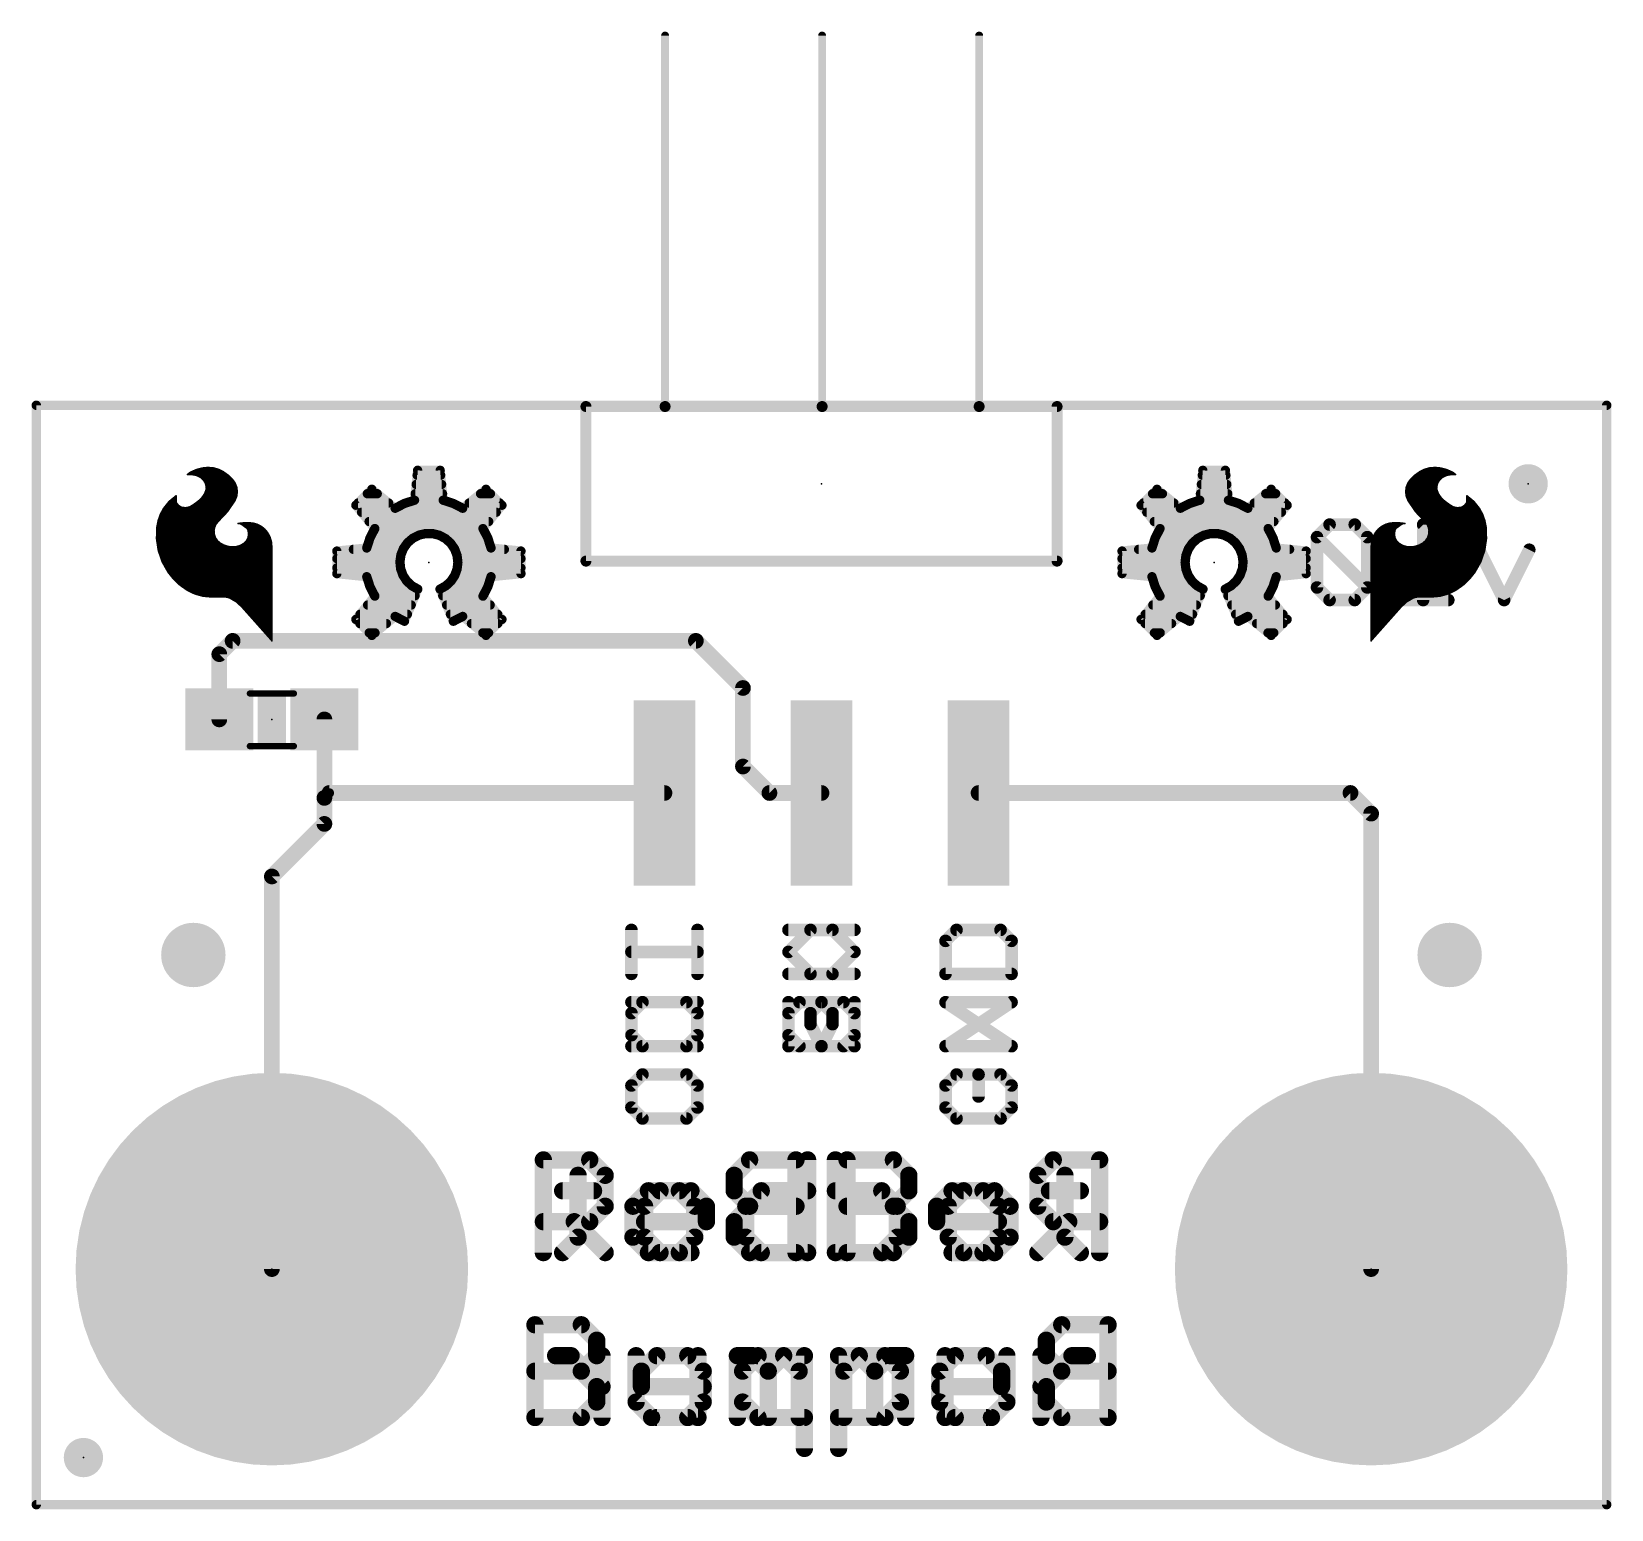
# Model space of a CAD drawing. Extents: x -77 to 25, y 0 to 24.
# Drawn here: x -0.08 to 25.48, y -0.08 to 23.82 of the extents above; entities outside this region: 1.
import ezdxf

# ---------------------------------------------------------------- set-up
doc = ezdxf.new("R2010")
doc.units = 0
for name, color, linetype in [('1', 12, 'CONTINUOUS'), ('16', 132, 'CONTINUOUS'), ('17', 110, 'CONTINUOUS'), ('18', 110, 'CONTINUOUS'), ('20', 53, 'CONTINUOUS'), ('21', 53, 'CONTINUOUS'), ('22', 53, 'CONTINUOUS'), ('23', 53, 'CONTINUOUS'), ('24', 53, 'CONTINUOUS'), ('51', 53, 'CONTINUOUS')]:
    doc.layers.add(name, color=color, linetype=linetype)

# ---------------------------------------------------------------- blocks, each defined once
blk = doc.blocks.new('PIE')
at = {"const_width": 0.5}
blk.add_lwpolyline([(0, -0.25, 1), (0, 0.25, 1), (0, -0.25)], format="xyb", dxfattribs=at)
blk = doc.blocks.new('RECT')
blk.add_solid([(-0.5, -0.5), (0.5, -0.5), (-0.5, 0.5), (0.5, 0.5)])
blk = doc.blocks.new('ROUNDP')
at = {"const_width": 0.5}
blk.add_lwpolyline([(0, -0.25, 1), (0, 0.25, 1), (0, -0.25)], format="xyb", dxfattribs=at)
blk = doc.blocks.new('ROUNDV')
at = {"const_width": 0.5}
blk.add_lwpolyline([(0, -0.25, 1), (0, 0.25, 1), (0, -0.25)], format="xyb", dxfattribs=at)

msp = doc.modelspace()

# ---------------------------------------------------------------- linework, layer by layer
at = {"layer": '1'}
for points, const_width in [([(2.96, 13.755), (3.175, 13.97)], 0.254), ([(3.175, 13.97), (10.668, 13.97)], 0.254), ([(10.668, 13.97), (11.43, 13.208)], 0.254), ([(2.96, 12.7), (2.96, 13.755)], 0.254), ([(11.43, 11.938), (11.43, 13.208)], 0.254), ([(4.66, 12.7), (4.66, 11.43)], 0.254), ([(11.858, 11.51), (11.43, 11.938)], 0.254), ([(4.66, 11.43), (4.66, 11.01)], 0.254), ([(4.74, 11.51), (4.66, 11.43)], 0.1524), ([(10.16, 11.51), (4.74, 11.51)], 0.254), ([(12.7, 11.51), (11.858, 11.51)], 0.254), ([(15.24, 11.51), (21.256, 11.51)], 0.254), ([(21.256, 11.51), (21.59, 11.176)], 0.254), ([(21.59, 11.176), (21.59, 3.81)], 0.254), ([(4.66, 11.01), (3.81, 10.16)], 0.254), ([(3.81, 10.16), (3.81, 3.81)], 0.254)]:
    msp.add_lwpolyline(points, dxfattribs=dict(at, const_width=const_width))
for points, const_width in [([(3.175, 14.0335, 1), (3.175, 13.9065)], 0.127), ([(3.2199, 13.9251, 1), (3.1301, 14.0149)], 0.127), ([(10.7129, 14.0149, 1), (10.6231, 13.9251)], 0.127), ([(10.668, 13.9065, 1), (10.668, 14.0335)], 0.127), ([(3.0235, 13.755, 1), (2.8965, 13.755)], 0.127), ([(2.9151, 13.7999, 1), (3.0049, 13.7101)], 0.127), ([(11.4935, 13.208, 1), (11.3665, 13.208)], 0.127), ([(11.3851, 13.1631, 1), (11.4749, 13.2529)], 0.127), ([(4.7235, 12.7, 1), (4.5965, 12.7)], 0.127), ([(2.8965, 12.7, 1), (3.0235, 12.7)], 0.127), ([(11.4749, 11.9829, 1), (11.3851, 11.8931)], 0.127), ([(11.3665, 11.938, 1), (11.4935, 11.938)], 0.127), ([(4.7235, 11.43, 1), (4.5965, 11.43)], 0.127), ([(4.74, 11.5735, 1), (4.74, 11.4465)], 0.127), ([(4.7669, 11.4831, 1), (4.7131, 11.5369)], 0.0762), ([(10.16, 11.4465, 1), (10.16, 11.5735)], 0.127), ([(11.858, 11.5735, 1), (11.858, 11.4465)], 0.127), ([(11.8131, 11.4651, 1), (11.9029, 11.5549)], 0.127), ([(12.7, 11.4465, 1), (12.7, 11.5735)], 0.127), ([(15.24, 11.5735, 1), (15.24, 11.4465)], 0.127), ([(21.3009, 11.5549, 1), (21.2111, 11.4651)], 0.127), ([(21.256, 11.4465, 1), (21.256, 11.5735)], 0.127), ([(4.5965, 11.43, 1), (4.7235, 11.43)], 0.127), ([(4.6331, 11.4569, 1), (4.6869, 11.4031)], 0.0762), ([(21.6535, 11.176, 1), (21.5265, 11.176)], 0.127), ([(21.5451, 11.1311, 1), (21.6349, 11.2209)], 0.127), ([(4.5965, 11.01, 1), (4.7235, 11.01)], 0.127), ([(4.7049, 10.9651, 1), (4.6151, 11.0549)], 0.127), ([(3.8735, 10.16, 1), (3.7465, 10.16)], 0.127), ([(3.7651, 10.2049, 1), (3.8549, 10.1151)], 0.127), ([(3.7465, 3.81, 1), (3.8735, 3.81)], 0.127), ([(21.5265, 3.81, 1), (21.6535, 3.81)], 0.127)]:
    msp.add_lwpolyline(points, format="xyb", dxfattribs=dict(at, const_width=const_width))
at = {"layer": '16', "const_width": 0.2032}
for points in [[(20.918, 15.8506), (20.7146, 15.6473)], [(21.3248, 15.8506), (20.918, 15.8506)], [(21.5281, 15.6473), (21.3248, 15.8506)], [(22.8379, 15.4439), (22.4311, 15.8506)], [(22.4311, 15.8506), (22.4311, 14.6304)], [(20.7146, 15.6473), (20.7146, 14.8338)], [(21.5281, 14.8338), (20.7146, 15.6473)], [(21.5281, 14.8338), (21.5281, 15.6473)], [(23.7408, 14.6304), (23.3341, 15.4439)], [(24.1476, 15.4439), (23.7408, 14.6304)], [(20.7146, 14.8338), (20.918, 14.6304)], [(21.3248, 14.6304), (21.5281, 14.8338)], [(20.918, 14.6304), (21.3248, 14.6304)], [(22.8379, 14.6304), (22.0244, 14.6304)]]:
    msp.add_lwpolyline(points, dxfattribs=at)
at = {"layer": '16', "const_width": 0.1016}
for points in [[(20.918, 15.9014, 1), (20.918, 15.7998)], [(20.9539, 15.8147, 1), (20.8821, 15.8866)], [(21.3607, 15.8866, 1), (21.2888, 15.8147)], [(21.3248, 15.7998, 1), (21.3248, 15.9014)], [(22.467, 15.8866, 1), (22.3952, 15.8147)], [(22.4819, 15.8506, 1), (22.3803, 15.8506)], [(20.7654, 15.6473, 1), (20.6638, 15.6473)], [(20.7506, 15.6832, 1), (20.6787, 15.6113)], [(20.6787, 15.6832, 1), (20.7506, 15.6113)], [(21.5789, 15.6473, 1), (21.4773, 15.6473)], [(21.4922, 15.6113, 1), (21.5641, 15.6832)], [(22.8019, 15.408, 1), (22.8738, 15.4798)], [(23.3795, 15.4666, 1), (23.2887, 15.4212)], [(24.193, 15.4212, 1), (24.1021, 15.4666)], [(20.7506, 14.8697, 1), (20.6787, 14.7979)], [(20.6638, 14.8338, 1), (20.7654, 14.8338)], [(21.4773, 14.8338, 1), (21.5789, 14.8338)], [(21.5641, 14.7979, 1), (21.4922, 14.8697)], [(21.4922, 14.7979, 1), (21.5641, 14.8697)], [(20.918, 14.6812, 1), (20.918, 14.5796)], [(20.8821, 14.5945, 1), (20.9539, 14.6663)], [(21.2888, 14.6663, 1), (21.3607, 14.5945)], [(21.3248, 14.5796, 1), (21.3248, 14.6812)], [(22.0244, 14.6812, 1), (22.0244, 14.5796)], [(22.3803, 14.6304, 1), (22.4819, 14.6304)], [(22.8379, 14.5796, 1), (22.8379, 14.6812)], [(23.6954, 14.6531, 1), (23.7863, 14.6077)], [(23.6954, 14.6077, 1), (23.7863, 14.6531)]]:
    msp.add_lwpolyline(points, format="xyb", dxfattribs=at)
at = {"layer": '20', "const_width": 0.1524}
for points in [[(25.4, 17.78), (0, 17.78)], [(0, 17.78), (0, 0)], [(25.4, 0), (25.4, 17.78)], [(0, 0), (25.4, 0)]]:
    msp.add_lwpolyline(points, dxfattribs=at)
at = {"layer": '20', "const_width": 0.0762}
for points in [[(0, 17.8181, 1), (0, 17.7419)], [(0.0381, 17.78, 1), (-0.0381, 17.78)], [(25.4381, 17.78, 1), (25.3619, 17.78)], [(25.4, 17.7419, 1), (25.4, 17.8181)], [(0, 0.0381, 1), (0, -0.0381)], [(-0.0381, 0, 1), (0.0381, 0)], [(25.3619, 0, 1), (25.4381, 0)], [(25.4, -0.0381, 1), (25.4, 0.0381)]]:
    msp.add_lwpolyline(points, format="xyb", dxfattribs=at)
at = {"layer": '21'}
for points, const_width in [([(18.8672, 16.7288), (18.818, 16.2449)], 0.15), ([(18.8592, 16.65), (19.2408, 16.65)], 0.15), ([(19.2328, 16.7288), (18.8672, 16.7288)], 0.15), ([(19.282, 16.2449), (19.2328, 16.7288)], 0.15), ([(22.2972, 16.6496), (22.2276, 16.5837)], 0.0254), ([(22.2571, 16.6116), (22.7397, 16.6116)], 0.0254), ([(22.2839, 16.637), (22.7868, 16.637)], 0.0254), ([(22.3749, 16.7056), (22.2972, 16.6496)], 0.0254), ([(22.315, 16.6624), (22.954, 16.6624)], 0.0254), ([(22.3502, 16.6878), (22.9214, 16.6878)], 0.0254), ([(22.4529, 16.7444), (22.3749, 16.7056)], 0.0254), ([(22.3902, 16.7132), (22.8717, 16.7132)], 0.0254), ([(22.4412, 16.7386), (22.8131, 16.7386)], 0.0254), ([(22.5369, 16.7676), (22.4529, 16.7444)], 0.0254), ([(22.524, 16.764), (22.7204, 16.764)], 0.0254), ([(22.6238, 16.7742), (22.5369, 16.7676)], 0.0254), ([(22.7139, 16.7657), (22.6238, 16.7742)], 0.0254), ([(22.6987, 16.5733), (22.7407, 16.6125)], 0.0254), ([(22.8016, 16.7437), (22.7139, 16.7657)], 0.0254), ([(22.7407, 16.6125), (22.7915, 16.6395)], 0.0254), ([(22.7915, 16.6395), (22.8427, 16.654)], 0.0254), ([(22.8245, 16.7335), (22.8016, 16.7437)], 0.0254), ([(22.8601, 16.7183), (22.8245, 16.7335)], 0.0254), ([(22.8427, 16.654), (22.8956, 16.6599)], 0.0254), ([(22.9105, 16.6962), (22.8601, 16.7183)], 0.0254), ([(22.8956, 16.6599), (22.9566, 16.6599)], 0.0254), ([(22.954, 16.6624), (22.9105, 16.6962)], 0.0254), ([(22.9565, 16.6599), (22.954, 16.6624)], 0.0254), ([(22.9566, 16.6599), (22.9565, 16.6599)], 0.0254), ([(18.1265, 16.422), (17.868, 16.1635)], 0.15), ([(18.0545, 16.35), (18.2148, 16.35)], 0.15), ([(18.5035, 16.1146), (18.1265, 16.422)], 0.15), ([(18.8287, 16.35), (19.2713, 16.35)], 0.15), ([(18.8439, 16.5), (19.2561, 16.5)], 0.15), ([(19.9735, 16.422), (19.5965, 16.1146)], 0.15), ([(19.8852, 16.35), (20.0455, 16.35)], 0.15), ([(20.232, 16.1635), (19.9735, 16.422)], 0.15), ([(22.1577, 16.4541), (22.1491, 16.3804)], 0.0254), ([(22.1491, 16.3804), (22.159, 16.3069)], 0.0254), ([(22.1494, 16.383), (22.6654, 16.383)], 0.0254), ([(22.1522, 16.3576), (22.676, 16.3576)], 0.0254), ([(22.1524, 16.4084), (22.6559, 16.4084)], 0.0254), ([(22.1553, 16.4338), (22.6508, 16.4338)], 0.0254), ([(22.1845, 16.5233), (22.1577, 16.4541)], 0.0254), ([(22.1597, 16.4592), (22.6514, 16.4592)], 0.0254), ([(22.1695, 16.4846), (22.6564, 16.4846)], 0.0254), ([(22.1793, 16.51), (22.664, 16.51)], 0.0254), ([(22.2276, 16.5837), (22.1845, 16.5233)], 0.0254), ([(22.1931, 16.5354), (22.6752, 16.5354)], 0.0254), ([(22.2112, 16.5608), (22.691, 16.5608)], 0.0254), ([(22.2302, 16.5862), (22.7126, 16.5862)], 0.0254), ([(22.6504, 16.436), (22.6518, 16.4694)], 0.0254), ([(22.6569, 16.4033), (22.6504, 16.436)], 0.0254), ([(22.6518, 16.4694), (22.6684, 16.5244)], 0.0254), ([(22.6784, 16.3518), (22.6569, 16.4033)], 0.0254), ([(22.6684, 16.5244), (22.6987, 16.5733)], 0.0254), ([(22.7077, 16.3043), (22.6784, 16.3518)], 0.0254), ([(17.868, 16.1635), (18.1754, 15.7865)], 0.15), ([(17.9045, 16.2), (18.3988, 16.2)], 0.15), ([(17.9605, 16.05), (20.1395, 16.05)], 0.15), ([(18.6553, 16.1928), (18.5035, 16.1146)], 0.15), ([(18.818, 16.2449), (18.6553, 16.1928)], 0.15), ([(18.6778, 16.2), (19.4222, 16.2)], 0.15), ([(19.4447, 16.1928), (19.282, 16.2449)], 0.15), ([(19.5965, 16.1146), (19.4447, 16.1928)], 0.15), ([(19.7012, 16.2), (20.1955, 16.2)], 0.15), ([(19.9246, 15.7865), (20.232, 16.1635)], 0.15), ([(22.1556, 16.3322), (22.6905, 16.3322)], 0.0254), ([(22.159, 16.3069), (22.187, 16.2382)], 0.0254), ([(22.1591, 16.3068), (22.7062, 16.3068)], 0.0254), ([(22.1694, 16.2814), (22.7273, 16.2814)], 0.0254), ([(22.1798, 16.256), (22.7509, 16.256)], 0.0254), ([(22.187, 16.2382), (22.3056, 16.0624)], 0.0254), ([(22.1921, 16.2306), (22.7805, 16.2306)], 0.0254), ([(22.2093, 16.2052), (22.8145, 16.2052)], 0.0254), ([(22.2264, 16.1798), (22.8497, 16.1798)], 0.0254), ([(22.2435, 16.1544), (22.8878, 16.1544)], 0.0254), ([(22.2607, 16.129), (22.9524, 16.129)], 0.0254), ([(22.2778, 16.1036), (23.3468, 16.1036)], 0.0254), ([(22.744, 16.2619), (22.7077, 16.3043)], 0.0254), ([(22.7864, 16.2255), (22.744, 16.2619)], 0.0254), ([(22.8778, 16.1595), (22.7864, 16.2255)], 0.0254), ([(22.9291, 16.1333), (22.8778, 16.1595)], 0.0254), ([(22.9857, 16.1229), (22.9291, 16.1333)], 0.0254), ([(23.0429, 16.129), (22.9857, 16.1229)], 0.0254), ([(23.0633, 16.1366), (23.0429, 16.129)], 0.0254), ([(23.0429, 16.129), (23.3285, 16.129)], 0.0254), ([(23.1022, 16.1634), (23.0633, 16.1366)], 0.0254), ([(23.0891, 16.1544), (23.3083, 16.1544)], 0.0254), ([(23.1318, 16.2001), (23.1022, 16.1634)], 0.0254), ([(23.1154, 16.1798), (23.288, 16.1798)], 0.0254), ([(23.1375, 16.2136), (23.1318, 16.2001)], 0.0254), ([(23.134, 16.2052), (23.2678, 16.2052)], 0.0254), ([(23.1395, 16.2281), (23.1375, 16.2136)], 0.0254), ([(23.2521, 16.2249), (23.1395, 16.317)], 0.0254), ([(23.1395, 16.317), (23.1395, 16.2281)], 0.0254), ([(23.1395, 16.3068), (23.152, 16.3068)], 0.0254), ([(23.1395, 16.2814), (23.183, 16.2814)], 0.0254), ([(23.1395, 16.256), (23.2141, 16.256)], 0.0254), ([(23.1395, 16.2306), (23.2451, 16.2306)], 0.0254), ([(23.3427, 16.1112), (23.2521, 16.2249)], 0.0254), ([(23.3928, 16.0178), (23.3427, 16.1112)], 0.0254), ([(18.0829, 15.9), (20.0171, 15.9)], 0.15), ([(18.1754, 15.7865), (18.0972, 15.6347)], 0.15), ([(20.0028, 15.6347), (19.9246, 15.7865)], 0.15), ([(21.83, 15.8566), (21.7652, 15.8245)], 0.0254), ([(21.8159, 15.8496), (22.0749, 15.8496)], 0.0254), ([(21.8999, 15.875), (21.83, 15.8566)], 0.0254), ([(21.9939, 15.8824), (21.8999, 15.875)], 0.0254), ([(21.8999, 15.875), (22.0879, 15.875)], 0.0254), ([(22.0879, 15.875), (21.9939, 15.8824)], 0.0254), ([(22.0015, 15.7963), (22.0854, 15.8572)], 0.0254), ([(22.0854, 15.8572), (22.1011, 15.8656)], 0.0254), ([(22.1362, 15.8674), (22.0879, 15.875)], 0.0254), ([(22.1011, 15.8656), (22.1185, 15.8691)], 0.0254), ([(22.1185, 15.8691), (22.1362, 15.8674)], 0.0254), ([(22.2949, 16.0782), (23.3604, 16.0782)], 0.0254), ([(22.3056, 16.0624), (22.4511, 15.908)], 0.0254), ([(22.3146, 16.0528), (23.3741, 16.0528)], 0.0254), ([(22.3386, 16.0274), (23.3877, 16.0274)], 0.0254), ([(22.3625, 16.002), (23.3985, 16.002)], 0.0254), ([(22.3864, 15.9766), (23.4076, 15.9766)], 0.0254), ([(22.4104, 15.9512), (23.4167, 15.9512)], 0.0254), ([(22.4343, 15.9258), (23.4258, 15.9258)], 0.0254), ([(22.4511, 15.908), (22.4894, 15.8631)], 0.0254), ([(22.4576, 15.9004), (23.4321, 15.9004)], 0.0254), ([(22.4792, 15.875), (23.4372, 15.875)], 0.0254), ([(22.4894, 15.8631), (22.5149, 15.8098)], 0.0254), ([(22.4959, 15.8496), (23.4422, 15.8496)], 0.0254), ([(23.4286, 15.918), (23.3928, 16.0178)], 0.0254), ([(23.4493, 15.814), (23.4286, 15.918)], 0.0254), ([(18.0972, 15.6347), (18.0451, 15.472)], 0.15), ([(18.0861, 15.6), (18.7545, 15.6)], 0.15), ([(18.1566, 15.75), (19.9434, 15.75)], 0.15), ([(18.6342, 15.4564), (18.6976, 15.549)], 0.15), ([(18.6976, 15.549), (18.7811, 15.6239)], 0.15), ([(18.7811, 15.6239), (18.8801, 15.6768)], 0.15), ([(18.8801, 15.6768), (18.9888, 15.7046)], 0.15), ([(18.9888, 15.7046), (19.101, 15.7058)], 0.15), ([(19.101, 15.7058), (19.2102, 15.6804)], 0.15), ([(19.2102, 15.6804), (19.3103, 15.6296)], 0.15), ([(19.3103, 15.6296), (19.3955, 15.5566)], 0.15), ([(19.3449, 15.6), (20.0139, 15.6)], 0.15), ([(19.3955, 15.5566), (19.4609, 15.4654)], 0.15), ([(20.0549, 15.472), (20.0028, 15.6347)], 0.15), ([(21.6211, 15.6519), (21.5971, 15.572)], 0.0254), ([(21.6041, 15.5956), (21.9969, 15.5956)], 0.0254), ([(21.6118, 15.621), (21.9839, 15.621)], 0.0254), ([(21.6194, 15.6464), (21.9753, 15.6464)], 0.0254), ([(21.6612, 15.7251), (21.6211, 15.6519)], 0.0254), ([(21.632, 15.6718), (21.9696, 15.6718)], 0.0254), ([(21.6459, 15.6972), (21.9688, 15.6972)], 0.0254), ([(21.6598, 15.7226), (21.9691, 15.7226)], 0.0254), ([(21.7082, 15.7801), (21.6612, 15.7251)], 0.0254), ([(21.6808, 15.748), (21.9747, 15.748)], 0.0254), ([(21.7025, 15.7734), (21.9827, 15.7734)], 0.0254), ([(21.7652, 15.8245), (21.7082, 15.7801)], 0.0254), ([(21.7322, 15.7988), (22.0049, 15.7988)], 0.0254), ([(21.7648, 15.8242), (22.0399, 15.8242)], 0.0254), ([(21.9688, 15.7213), (21.9787, 15.7658)], 0.0254), ([(21.9688, 15.6757), (21.9688, 15.7213)], 0.0254), ([(21.9787, 15.6312), (21.9688, 15.6757)], 0.0254), ([(21.9787, 15.7658), (21.9877, 15.7829)], 0.0254), ([(22.0009, 15.5878), (21.9787, 15.6312)], 0.0254), ([(21.9877, 15.7829), (22.0015, 15.7963)], 0.0254), ([(22.0346, 15.5524), (22.0009, 15.5878)], 0.0254), ([(22.468, 15.5884), (22.4232, 15.5499)], 0.0254), ([(22.5014, 15.6371), (22.468, 15.5884)], 0.0254), ([(22.473, 15.5956), (23.4515, 15.5956)], 0.0254), ([(22.4904, 15.621), (23.4553, 15.621)], 0.0254), ([(22.521, 15.6928), (22.5014, 15.6371)], 0.0254), ([(22.5047, 15.6464), (23.4545, 15.6464)], 0.0254), ([(22.508, 15.8242), (23.4473, 15.8242)], 0.0254), ([(22.5136, 15.6718), (23.4537, 15.6718)], 0.0254), ([(22.5149, 15.8098), (22.5256, 15.7517)], 0.0254), ([(22.5169, 15.7988), (23.4498, 15.7988)], 0.0254), ([(22.5256, 15.7517), (22.521, 15.6928)], 0.0254), ([(22.5214, 15.6972), (23.453, 15.6972)], 0.0254), ([(22.5216, 15.7734), (23.4506, 15.7734)], 0.0254), ([(22.5234, 15.7226), (23.4522, 15.7226)], 0.0254), ([(22.5253, 15.748), (23.4514, 15.748)], 0.0254), ([(23.4265, 15.4305), (23.4553, 15.6212)], 0.0254), ([(23.4553, 15.6212), (23.4493, 15.814)], 0.0254), ([(18.0451, 15.472), (17.5612, 15.4228)], 0.15), ([(17.5612, 15.4228), (17.5612, 15.0572)], 0.15), ([(17.5612, 15.3), (18.5884, 15.3)], 0.15), ([(17.8287, 15.45), (18.6318, 15.45)], 0.15), ([(18.5812, 15.24), (18.5947, 15.3514)], 0.15), ([(18.5947, 15.3514), (18.6342, 15.4564)], 0.15), ([(19.4609, 15.4654), (19.5027, 15.3613)], 0.15), ([(19.467, 15.45), (20.2713, 15.45)], 0.15), ([(19.5027, 15.3613), (19.5185, 15.2502)], 0.15), ([(19.5114, 15.3), (20.5388, 15.3)], 0.15), ([(20.5388, 15.4228), (20.0549, 15.472)], 0.15), ([(20.5388, 15.0572), (20.5388, 15.4228)], 0.15), ([(21.5971, 15.572), (21.5901, 15.4889)], 0.0254), ([(21.5901, 15.4889), (21.5901, 13.9725)], 0.0254), ([(21.5901, 15.4686), (23.4322, 15.4686)], 0.0254), ([(21.5901, 15.4432), (23.4284, 15.4432)], 0.0254), ([(21.5901, 15.4178), (23.4221, 15.4178)], 0.0254), ([(21.5901, 15.3924), (23.4134, 15.3924)], 0.0254), ([(21.5901, 15.367), (23.4046, 15.367)], 0.0254), ([(21.5901, 15.3416), (23.3959, 15.3416)], 0.0254), ([(21.5905, 15.494), (22.1642, 15.494)], 0.0254), ([(21.5927, 15.5194), (22.0894, 15.5194)], 0.0254), ([(21.5948, 15.5448), (22.0472, 15.5448)], 0.0254), ([(21.5969, 15.5702), (22.0176, 15.5702)], 0.0254), ([(22.098, 15.5142), (22.0346, 15.5524)], 0.0254), ([(22.1688, 15.4926), (22.098, 15.5142)], 0.0254), ([(22.2428, 15.4889), (22.1688, 15.4926)], 0.0254), ([(22.3061, 15.499), (22.2428, 15.4889)], 0.0254), ([(22.2748, 15.494), (23.4361, 15.494)], 0.0254), ([(22.3668, 15.5195), (22.3061, 15.499)], 0.0254), ([(22.3665, 15.5194), (23.4399, 15.5194)], 0.0254), ([(22.4232, 15.5499), (22.3668, 15.5195)], 0.0254), ([(22.4137, 15.5448), (23.4438, 15.5448)], 0.0254), ([(22.4469, 15.5702), (23.4476, 15.5702)], 0.0254), ([(23.3637, 15.2481), (23.4265, 15.4305)], 0.0254), ([(17.5612, 15.15), (18.5918, 15.15)], 0.15), ([(17.5612, 15.0572), (18.0451, 15.008)], 0.15), ([(18.0451, 15.008), (18.0972, 14.8453)], 0.15), ([(18.5941, 15.1306), (18.5812, 15.24)], 0.15), ([(18.6323, 15.0272), (18.5941, 15.1306)], 0.15), ([(18.6935, 14.9355), (18.6323, 15.0272)], 0.15), ([(19.4703, 15.0327), (19.409, 14.9387)], 0.15), ([(19.5076, 15.1385), (19.4703, 15.0327)], 0.15), ([(19.5185, 15.2502), (19.5076, 15.1385)], 0.15), ([(19.5087, 15.15), (20.5388, 15.15)], 0.15), ([(20.0028, 14.8453), (20.0549, 15.008)], 0.15), ([(20.0549, 15.008), (20.5388, 15.0572)], 0.15), ([(21.5901, 15.3162), (23.3871, 15.3162)], 0.0254), ([(21.5901, 15.2908), (23.3784, 15.2908)], 0.0254), ([(21.5901, 15.2654), (23.3696, 15.2654)], 0.0254), ([(21.5901, 15.24), (23.3591, 15.24)], 0.0254), ([(21.5901, 15.2146), (23.3448, 15.2146)], 0.0254), ([(21.5901, 15.1892), (23.3305, 15.1892)], 0.0254), ([(21.5901, 15.1638), (23.3162, 15.1638)], 0.0254), ([(21.5901, 15.1384), (23.3019, 15.1384)], 0.0254), ([(21.5901, 15.113), (23.2876, 15.113)], 0.0254), ([(21.5901, 15.0876), (23.2733, 15.0876)], 0.0254), ([(23.1806, 14.9693), (23.269, 15.08)], 0.0254), ([(23.269, 15.08), (23.3637, 15.2481)], 0.0254), ([(18.0477, 15), (18.6504, 15)], 0.15), ([(18.0957, 14.85), (18.7936, 14.85)], 0.15), ([(18.0972, 14.8453), (18.1754, 14.6935)], 0.15), ([(18.6553, 14.2872), (18.8706, 14.8069)], 0.15), ([(18.7744, 14.8607), (18.6935, 14.9355)], 0.15), ([(18.8706, 14.8069), (18.7744, 14.8607)], 0.15), ([(19.3272, 14.862), (19.2294, 14.8069)], 0.15), ([(19.2294, 14.8069), (19.4447, 14.2872)], 0.15), ([(19.3059, 14.85), (20.0043, 14.85)], 0.15), ([(19.409, 14.9387), (19.3272, 14.862)], 0.15), ([(19.449, 15), (20.0523, 15)], 0.15), ([(19.9246, 14.6935), (20.0028, 14.8453)], 0.15), ([(21.5901, 15.0622), (23.2548, 15.0622)], 0.0254), ([(21.5901, 15.0368), (23.2345, 15.0368)], 0.0254), ([(21.5901, 15.0114), (23.2142, 15.0114)], 0.0254), ([(21.5901, 14.986), (23.1939, 14.986)], 0.0254), ([(21.5901, 14.9606), (23.1713, 14.9606)], 0.0254), ([(21.5901, 14.9352), (23.1444, 14.9352)], 0.0254), ([(21.5901, 14.9098), (23.1174, 14.9098)], 0.0254), ([(21.5901, 14.8844), (23.0905, 14.8844)], 0.0254), ([(21.5901, 14.859), (23.0588, 14.859)], 0.0254), ([(21.5901, 14.8336), (23.0229, 14.8336)], 0.0254), ([(21.5901, 14.8082), (22.9869, 14.8082)], 0.0254), ([(22.9617, 14.7904), (23.0774, 14.8721)], 0.0254), ([(23.0774, 14.8721), (23.1806, 14.9693)], 0.0254), ([(18.1754, 14.6935), (17.868, 14.3165)], 0.15), ([(18.0584, 14.55), (18.7642, 14.55)], 0.15), ([(18.1721, 14.7), (18.8263, 14.7)], 0.15), ([(19.2737, 14.7), (19.9279, 14.7)], 0.15), ([(19.3358, 14.55), (20.0416, 14.55)], 0.15), ([(20.232, 14.3165), (19.9246, 14.6935)], 0.15), ([(21.5901, 14.7828), (22.9461, 14.7828)], 0.0254), ([(21.5901, 14.7574), (22.894, 14.7574)], 0.0254), ([(21.5901, 14.732), (22.8419, 14.732)], 0.0254), ([(21.5901, 14.7066), (22.7534, 14.7066)], 0.0254), ([(21.5901, 14.6812), (22.5705, 14.6812)], 0.0254), ([(21.5901, 14.6558), (22.2571, 14.6558)], 0.0254), ([(21.5901, 14.6304), (22.2144, 14.6304)], 0.0254), ([(21.5901, 14.605), (22.1717, 14.605)], 0.0254), ([(21.5901, 14.5796), (22.1414, 14.5796)], 0.0254), ([(21.5901, 14.5542), (22.1137, 14.5542)], 0.0254), ([(22.0777, 14.5212), (22.1645, 14.6007)], 0.0254), ([(22.1645, 14.6007), (22.2657, 14.6609)], 0.0254), ([(22.2657, 14.6609), (22.3029, 14.6744)], 0.0254), ([(22.3029, 14.6744), (22.3419, 14.6812)], 0.0254), ([(22.3419, 14.6812), (22.5705, 14.6812)], 0.0254), ([(22.5705, 14.6812), (22.7068, 14.6936)], 0.0254), ([(22.7068, 14.6936), (22.8387, 14.7304)], 0.0254), ([(22.8387, 14.7304), (22.9617, 14.7904)], 0.0254), ([(17.868, 14.3165), (18.1265, 14.058)], 0.15), ([(17.9345, 14.25), (18.362, 14.25)], 0.15), ([(17.9361, 14.4), (18.702, 14.4)], 0.15), ([(18.1265, 14.058), (18.5035, 14.3654)], 0.15), ([(18.5035, 14.3654), (18.6553, 14.2872)], 0.15), ([(19.398, 14.4), (20.1639, 14.4)], 0.15), ([(19.4447, 14.2872), (19.5965, 14.3654)], 0.15), ([(19.5965, 14.3654), (19.9735, 14.058)], 0.15), ([(19.738, 14.25), (20.1655, 14.25)], 0.15), ([(19.9735, 14.058), (20.232, 14.3165)], 0.15), ([(21.5901, 14.5288), (22.086, 14.5288)], 0.0254), ([(21.5901, 13.9725), (22.0777, 14.5212)], 0.0254), ([(21.5901, 14.5034), (22.0619, 14.5034)], 0.0254), ([(21.5901, 14.478), (22.0393, 14.478)], 0.0254), ([(21.5901, 14.4526), (22.0167, 14.4526)], 0.0254), ([(21.5901, 14.4272), (21.9942, 14.4272)], 0.0254), ([(21.5901, 14.4018), (21.9716, 14.4018)], 0.0254), ([(21.5901, 14.3764), (21.949, 14.3764)], 0.0254), ([(21.5901, 14.351), (21.9265, 14.351)], 0.0254), ([(21.5901, 14.3256), (21.9039, 14.3256)], 0.0254), ([(21.5901, 14.3002), (21.8813, 14.3002)], 0.0254), ([(18.0845, 14.1), (18.178, 14.1)], 0.15), ([(19.922, 14.1), (20.0155, 14.1)], 0.15), ([(21.5901, 14.2748), (21.8587, 14.2748)], 0.0254), ([(21.5901, 14.2494), (21.8362, 14.2494)], 0.0254), ([(21.5901, 14.224), (21.8136, 14.224)], 0.0254), ([(21.5901, 14.1986), (21.791, 14.1986)], 0.0254), ([(21.5901, 14.1732), (21.7685, 14.1732)], 0.0254), ([(21.5901, 14.1478), (21.7459, 14.1478)], 0.0254), ([(21.5901, 14.1224), (21.7233, 14.1224)], 0.0254), ([(21.5901, 14.097), (21.7007, 14.097)], 0.0254), ([(21.5901, 14.0716), (21.6782, 14.0716)], 0.0254), ([(21.5901, 14.0462), (21.6556, 14.0462)], 0.0254), ([(21.5901, 14.0208), (21.633, 14.0208)], 0.0254), ([(21.5901, 13.9954), (21.6104, 13.9954)], 0.0254), ([(9.6257, 8.5842), (9.6257, 9.296)], 0.2032), ([(12.8775, 9.296), (12.1657, 9.296)], 0.2032), ([(13.2334, 8.9401), (12.8775, 9.296)], 0.2032), ([(14.8836, 9.296), (14.7057, 9.1181)], 0.2032), ([(14.7057, 9.1181), (14.7057, 8.5842)], 0.2032), ([(15.5955, 9.296), (14.8836, 9.296)], 0.2032), ([(15.7734, 9.1181), (15.5955, 9.296)], 0.2032), ([(15.7734, 8.5842), (15.7734, 9.1181)], 0.2032), ([(10.6934, 8.9401), (9.6257, 8.9401)], 0.2032), ([(12.8775, 8.5842), (13.2334, 8.9401)], 0.2032), ([(12.1657, 8.5842), (12.8775, 8.5842)], 0.2032), ([(14.7057, 8.5842), (15.7734, 8.5842)], 0.2032), ([(10.5155, 8.1266), (9.6257, 8.1266)], 0.2032), ([(10.6934, 7.9487), (10.5155, 8.1266)], 0.2032), ([(12.1657, 8.1266), (12.1657, 7.4148)], 0.2032), ([(12.5216, 7.9487), (12.6995, 8.1266)], 0.2032), ([(12.6995, 8.1266), (13.0555, 8.1266)], 0.2032), ([(13.0555, 8.1266), (13.2334, 7.9487)], 0.2032), ([(14.7057, 7.4148), (15.7734, 8.1266)], 0.2032), ([(15.7734, 8.1266), (14.7057, 8.1266)], 0.2032), ([(10.6934, 7.5928), (10.6934, 7.9487)], 0.2032), ([(12.5216, 7.7707), (12.5216, 7.9487)], 0.2032), ([(13.2334, 7.9487), (13.2334, 7.5928)], 0.2032), ([(10.5155, 7.4148), (10.6934, 7.5928)], 0.2032), ([(12.6995, 7.4148), (12.5216, 7.7707)], 0.2032), ([(13.2334, 7.5928), (13.0555, 7.4148)], 0.2032), ([(9.6257, 7.4148), (10.5155, 7.4148)], 0.2032), ([(12.1657, 7.4148), (12.6995, 7.4148)], 0.2032), ([(15.7734, 7.4148), (14.7057, 7.4148)], 0.2032), ([(9.8036, 6.9572), (9.6257, 6.7793)], 0.2032), ([(10.5155, 6.9572), (9.8036, 6.9572)], 0.2032), ([(10.6934, 6.7793), (10.5155, 6.9572)], 0.2032), ([(14.8836, 6.9572), (14.7057, 6.7793)], 0.2032), ([(15.5955, 6.9572), (15.2395, 6.9572)], 0.2032), ([(15.2395, 6.9572), (15.2395, 6.6013)], 0.2032), ([(15.7734, 6.7793), (15.5955, 6.9572)], 0.2032), ([(9.6257, 6.7793), (9.6257, 6.4234)], 0.2032), ([(10.6934, 6.4234), (10.6934, 6.7793)], 0.2032), ([(14.7057, 6.7793), (14.7057, 6.4234)], 0.2032), ([(15.7734, 6.4234), (15.7734, 6.7793)], 0.2032), ([(9.6257, 6.4234), (9.8036, 6.2454)], 0.2032), ([(10.5155, 6.2454), (10.6934, 6.4234)], 0.2032), ([(14.7057, 6.4234), (14.8836, 6.2454)], 0.2032), ([(15.5955, 6.2454), (15.7734, 6.4234)], 0.2032), ([(9.8036, 6.2454), (10.5155, 6.2454)], 0.2032), ([(14.8836, 6.2454), (15.5955, 6.2454)], 0.2032), ([(8.2011, 4.0767), (8.2011, 5.5766)], 0.2794), ([(8.2011, 5.5766), (8.951, 5.5766)], 0.2794), ([(8.951, 5.5766), (9.201, 5.3266)], 0.2794), ([(12.4753, 5.5766), (12.4753, 4.0767)], 0.2794), ([(13.1126, 4.0767), (13.1126, 5.5766)], 0.2794), ([(13.1126, 5.5766), (13.8625, 5.5766)], 0.2794), ([(13.8625, 5.5766), (14.1125, 5.3266)], 0.2794), ([(9.201, 5.3266), (9.201, 4.8266)], 0.2794), ([(14.1125, 5.3266), (14.1125, 5.0766)], 0.2794), ([(16.6368, 5.3266), (16.6368, 4.3267)], 0.2794), ([(9.8382, 4.8266), (10.0882, 5.0766)], 0.2794), ([(10.0882, 5.0766), (10.5882, 5.0766)], 0.2794), ([(10.5882, 5.0766), (10.8382, 4.8266)], 0.2794), ([(11.4754, 4.8266), (11.7254, 5.0766)], 0.2794), ([(11.7254, 5.0766), (12.4753, 5.0766)], 0.2794), ([(14.1125, 5.0766), (13.8625, 4.8266)], 0.2794), ([(14.9997, 5.0766), (14.7497, 4.8266)], 0.2794), ([(15.4996, 5.0766), (14.9997, 5.0766)], 0.2794), ([(15.7496, 4.8266), (15.4996, 5.0766)], 0.2794), ([(16.3869, 5.0766), (16.8868, 5.0766)], 0.2794), ([(9.201, 4.8266), (8.951, 4.5767)], 0.2794), ([(9.8382, 4.3267), (9.8382, 4.8266)], 0.2794), ([(10.8382, 4.8266), (10.8382, 4.5767)], 0.2794), ([(11.4754, 4.3267), (11.4754, 4.8266)], 0.2794), ([(13.1126, 4.8266), (13.8625, 4.8266)], 0.2794), ([(13.8625, 4.8266), (14.1125, 4.5767)], 0.2794), ([(14.7497, 4.8266), (14.7497, 4.3267)], 0.2794), ([(15.7496, 4.3267), (15.7496, 4.8266)], 0.2794), ([(8.951, 4.5767), (8.2011, 4.5767)], 0.2794), ([(8.701, 4.5767), (9.201, 4.0767)], 0.2794), ([(10.8382, 4.5767), (9.8382, 4.5767)], 0.2794), ([(14.1125, 4.5767), (14.1125, 4.3267)], 0.2794), ([(10.0882, 4.0767), (9.8382, 4.3267)], 0.2794), ([(11.7254, 4.0767), (11.4754, 4.3267)], 0.2794), ([(14.1125, 4.3267), (13.8625, 4.0767)], 0.2794), ([(14.7497, 4.3267), (14.9997, 4.0767)], 0.2794), ([(15.4996, 4.0767), (15.7496, 4.3267)], 0.2794), ([(16.6368, 4.3267), (16.8868, 4.0767)], 0.2794), ([(10.5882, 4.0767), (10.0882, 4.0767)], 0.2794), ([(12.4753, 4.0767), (11.7254, 4.0767)], 0.2794), ([(13.8625, 4.0767), (13.1126, 4.0767)], 0.2794), ([(14.9997, 4.0767), (15.4996, 4.0767)], 0.2794), ([(8.0647, 1.4097), (8.0647, 2.9096)], 0.2794), ([(8.0647, 2.9096), (8.8146, 2.9096)], 0.2794), ([(8.8146, 2.9096), (9.0646, 2.6596)], 0.2794), ([(9.0646, 2.6596), (9.0646, 2.4096)], 0.2794), ([(9.0646, 2.4096), (8.8146, 2.1596)], 0.2794), ([(9.7018, 2.4096), (9.7018, 1.6597)], 0.2794), ([(10.7017, 1.4097), (10.7017, 2.4096)], 0.2794), ([(11.339, 1.4097), (11.339, 2.4096)], 0.2794), ([(11.339, 2.4096), (11.5889, 2.4096)], 0.2794), ([(11.5889, 2.4096), (11.8389, 2.1596)], 0.2794), ([(11.8389, 2.1596), (12.0889, 2.4096)], 0.2794), ([(12.0889, 2.4096), (12.3389, 2.1596)], 0.2794), ([(12.9761, 0.9097), (12.9761, 2.4096)], 0.2794), ([(12.9761, 2.4096), (13.7261, 2.4096)], 0.2794), ([(13.7261, 2.4096), (13.976, 2.1596)], 0.2794), ([(14.6133, 2.1596), (14.8633, 2.4096)], 0.2794), ([(14.8633, 2.4096), (15.3632, 2.4096)], 0.2794), ([(15.3632, 2.4096), (15.6132, 2.1596)], 0.2794), ([(16.2504, 1.4097), (16.2504, 2.4096)], 0.2794), ([(16.2504, 1.9097), (16.7504, 2.4096)], 0.2794), ([(16.7504, 2.4096), (17.0004, 2.4096)], 0.2794), ([(8.0647, 2.1596), (8.8146, 2.1596)], 0.2794), ([(8.8146, 2.1596), (9.0646, 1.9097)], 0.2794), ([(9.0646, 1.9097), (9.0646, 1.6597)], 0.2794), ([(11.8389, 2.1596), (11.8389, 1.4097)], 0.2794), ([(12.3389, 2.1596), (12.3389, 1.4097)], 0.2794), ([(13.976, 2.1596), (13.976, 1.6597)], 0.2794), ([(14.6133, 1.6597), (14.6133, 2.1596)], 0.2794), ([(15.6132, 1.9097), (14.6133, 1.9097)], 0.2794), ([(15.6132, 2.1596), (15.6132, 1.9097)], 0.2794), ([(9.0646, 1.6597), (8.8146, 1.4097)], 0.2794), ([(9.7018, 1.6597), (9.9518, 1.4097)], 0.2794), ([(13.976, 1.6597), (13.7261, 1.4097)], 0.2794), ([(14.8633, 1.4097), (14.6133, 1.6597)], 0.2794), ([(8.8146, 1.4097), (8.0647, 1.4097)], 0.2794), ([(9.9518, 1.4097), (10.7017, 1.4097)], 0.2794), ([(13.7261, 1.4097), (12.9761, 1.4097)], 0.2794), ([(15.3632, 1.4097), (14.8633, 1.4097)], 0.2794)]:
    msp.add_lwpolyline(points, dxfattribs=dict(at, const_width=const_width))
for points, const_width in [([(18.8592, 16.6875, 1), (18.8592, 16.6125)], 0.075), ([(18.8672, 16.7663, 1), (18.8672, 16.6913)], 0.075), ([(18.9045, 16.725, 1), (18.8299, 16.7326)], 0.075), ([(19.2701, 16.7326, 1), (19.1955, 16.725)], 0.075), ([(19.2328, 16.6913, 1), (19.2328, 16.7663)], 0.075), ([(19.2408, 16.6125, 1), (19.2408, 16.6875)], 0.075), ([(22.2571, 16.618, 1), (22.2571, 16.6052)], 0.0127), ([(22.2839, 16.6434, 1), (22.2839, 16.6306)], 0.0127), ([(22.2935, 16.6547, 1), (22.3009, 16.6444)], 0.0127), ([(22.3016, 16.6449, 1), (22.2928, 16.6542)], 0.0127), ([(22.315, 16.6688, 1), (22.315, 16.6561)], 0.0127), ([(22.3502, 16.6942, 1), (22.3502, 16.6814)], 0.0127), ([(22.3721, 16.7113, 1), (22.3777, 16.6999)], 0.0127), ([(22.3786, 16.7004, 1), (22.3712, 16.7108)], 0.0127), ([(22.3902, 16.7196, 1), (22.3902, 16.7068)], 0.0127), ([(22.4412, 16.745, 1), (22.4412, 16.7323)], 0.0127), ([(22.4512, 16.7505, 1), (22.4546, 16.7383)], 0.0127), ([(22.4557, 16.7387, 1), (22.4501, 16.7501)], 0.0127), ([(22.524, 16.7704, 1), (22.524, 16.7576)], 0.0127), ([(22.5364, 16.7739, 1), (22.5374, 16.7612)], 0.0127), ([(22.5386, 16.7615, 1), (22.5352, 16.7737)], 0.0127), ([(22.6244, 16.7805, 1), (22.6232, 16.7679)], 0.0127), ([(22.6243, 16.7679, 1), (22.6233, 16.7805)], 0.0127), ([(22.7154, 16.7718, 1), (22.7123, 16.7595)], 0.0127), ([(22.7132, 16.7593, 1), (22.7145, 16.772)], 0.0127), ([(22.7204, 16.7576, 1), (22.7204, 16.7704)], 0.0127), ([(22.7378, 16.6181, 1), (22.7437, 16.6069)], 0.0127), ([(22.7451, 16.6079, 1), (22.7364, 16.6172)], 0.0127), ([(22.7397, 16.6052, 1), (22.7397, 16.618)], 0.0127), ([(22.7898, 16.6456, 1), (22.7932, 16.6334)], 0.0127), ([(22.7868, 16.6306, 1), (22.7868, 16.6434)], 0.0127), ([(22.7945, 16.6339, 1), (22.7885, 16.6451)], 0.0127), ([(22.8042, 16.7495, 1), (22.799, 16.7379)], 0.0127), ([(22.8001, 16.7375, 1), (22.8031, 16.7499)], 0.0127), ([(22.8131, 16.7323, 1), (22.8131, 16.745)], 0.0127), ([(22.827, 16.7393, 1), (22.822, 16.7277)], 0.0127), ([(22.8219, 16.7277, 1), (22.8271, 16.7393)], 0.0127), ([(22.842, 16.6603, 1), (22.8434, 16.6477)], 0.0127), ([(22.8444, 16.6479, 1), (22.841, 16.6601)], 0.0127), ([(22.8626, 16.7241, 1), (22.8576, 16.7125)], 0.0127), ([(22.8576, 16.7125, 1), (22.8626, 16.7241)], 0.0127), ([(22.8717, 16.7068, 1), (22.8717, 16.7196)], 0.0127), ([(22.8956, 16.6663, 1), (22.8956, 16.6535)], 0.0127), ([(22.8963, 16.6536, 1), (22.8949, 16.6662)], 0.0127), ([(22.9144, 16.7012, 1), (22.9066, 16.6912)], 0.0127), ([(22.908, 16.6904, 1), (22.9131, 16.702)], 0.0127), ([(22.9214, 16.6814, 1), (22.9214, 16.6942)], 0.0127), ([(22.9585, 16.6669, 1), (22.9495, 16.6579)], 0.0127), ([(22.9501, 16.6574, 1), (22.9579, 16.6674)], 0.0127), ([(22.9565, 16.6663, 1), (22.9565, 16.6535)], 0.0127), ([(22.952, 16.6554, 1), (22.961, 16.6644)], 0.0127), ([(22.954, 16.6561, 1), (22.954, 16.6688)], 0.0127), ([(22.9566, 16.6535, 1), (22.9566, 16.6663)], 0.0127), ([(22.9566, 16.6535, 1), (22.9566, 16.6663)], 0.0127), ([(18.0545, 16.3875, 1), (18.0545, 16.3125)], 0.075), ([(18.1502, 16.4511, 1), (18.1028, 16.3929)], 0.075), ([(18.153, 16.3955, 1), (18.1, 16.4485)], 0.075), ([(18.2148, 16.3125, 1), (18.2148, 16.3875)], 0.075), ([(18.8287, 16.3875, 1), (18.8287, 16.3125)], 0.075), ([(18.8439, 16.5375, 1), (18.8439, 16.4625)], 0.075), ([(19.2561, 16.4625, 1), (19.2561, 16.5375)], 0.075), ([(19.2713, 16.3125, 1), (19.2713, 16.3875)], 0.075), ([(19.8852, 16.3875, 1), (19.8852, 16.3125)], 0.075), ([(20, 16.4485, 1), (19.947, 16.3955)], 0.075), ([(19.9972, 16.3929, 1), (19.9498, 16.4511)], 0.075), ([(20.0455, 16.3125, 1), (20.0455, 16.3875)], 0.075), ([(22.1554, 16.3813, 1), (22.1428, 16.3796)], 0.0127), ([(22.1428, 16.3812, 1), (22.1554, 16.3797)], 0.0127), ([(22.1494, 16.3894, 1), (22.1494, 16.3766)], 0.0127), ([(22.1522, 16.364, 1), (22.1522, 16.3513)], 0.0127), ([(22.1524, 16.4148, 1), (22.1524, 16.402)], 0.0127), ([(22.1553, 16.4402, 1), (22.1553, 16.4275)], 0.0127), ([(22.164, 16.4534, 1), (22.1514, 16.4549)], 0.0127), ([(22.1518, 16.4564, 1), (22.1637, 16.4518)], 0.0127), ([(22.1597, 16.4656, 1), (22.1597, 16.4528)], 0.0127), ([(22.1695, 16.491, 1), (22.1695, 16.4782)], 0.0127), ([(22.1793, 16.5164, 1), (22.1793, 16.5037)], 0.0127), ([(22.1793, 16.527, 1), (22.1896, 16.5196)], 0.0127), ([(22.1904, 16.521, 1), (22.1785, 16.5256)], 0.0127), ([(22.1931, 16.5418, 1), (22.1931, 16.529)], 0.0127), ([(22.2112, 16.5672, 1), (22.2112, 16.5544)], 0.0127), ([(22.2232, 16.5883, 1), (22.232, 16.5791)], 0.0127), ([(22.2328, 16.58, 1), (22.2224, 16.5874)], 0.0127), ([(22.2302, 16.5926, 1), (22.2302, 16.5799)], 0.0127), ([(22.644, 16.4363, 1), (22.6567, 16.4358)], 0.0127), ([(22.6566, 16.4373, 1), (22.6442, 16.4348)], 0.0127), ([(22.6581, 16.4691, 1), (22.6455, 16.4697)], 0.0127), ([(22.6457, 16.4712, 1), (22.6579, 16.4676)], 0.0127), ([(22.6628, 16.4057, 1), (22.651, 16.4009)], 0.0127), ([(22.6507, 16.4021, 1), (22.6631, 16.4045)], 0.0127), ([(22.6508, 16.4275, 1), (22.6508, 16.4402)], 0.0127), ([(22.6514, 16.4528, 1), (22.6514, 16.4656)], 0.0127), ([(22.6559, 16.402, 1), (22.6559, 16.4148)], 0.0127), ([(22.6564, 16.4782, 1), (22.6564, 16.491)], 0.0127), ([(22.663, 16.5278, 1), (22.6738, 16.5211)], 0.0127), ([(22.6745, 16.5226, 1), (22.6623, 16.5263)], 0.0127), ([(22.664, 16.5037, 1), (22.664, 16.5164)], 0.0127), ([(22.6654, 16.3766, 1), (22.6654, 16.3894)], 0.0127), ([(22.6838, 16.3551, 1), (22.673, 16.3485)], 0.0127), ([(22.6725, 16.3493, 1), (22.6842, 16.3542)], 0.0127), ([(22.6752, 16.529, 1), (22.6752, 16.5418)], 0.0127), ([(22.676, 16.3513, 1), (22.676, 16.364)], 0.0127), ([(22.691, 16.5544, 1), (22.691, 16.5672)], 0.0127), ([(22.6944, 16.5779, 1), (22.7031, 16.5686)], 0.0127), ([(22.7041, 16.5699, 1), (22.6933, 16.5766)], 0.0127), ([(22.7126, 16.5799, 1), (22.7126, 16.5926)], 0.0127), ([(17.8971, 16.1872, 1), (17.8389, 16.1398)], 0.075), ([(17.8415, 16.19, 1), (17.8945, 16.137)], 0.075), ([(17.9045, 16.2375, 1), (17.9045, 16.1625)], 0.075), ([(17.9605, 16.0875, 1), (17.9605, 16.0125)], 0.075), ([(18.3988, 16.1625, 1), (18.3988, 16.2375)], 0.075), ([(18.4863, 16.1479, 1), (18.5207, 16.0813)], 0.075), ([(18.4798, 16.0855, 1), (18.5272, 16.1437)], 0.075), ([(18.6439, 16.2285, 1), (18.6668, 16.1571)], 0.075), ([(18.6725, 16.1595, 1), (18.6382, 16.2262)], 0.075), ([(18.6778, 16.2375, 1), (18.6778, 16.1625)], 0.075), ([(18.7807, 16.2487, 1), (18.8553, 16.2411)], 0.075), ([(18.8294, 16.2092, 1), (18.8066, 16.2806)], 0.075), ([(19.2934, 16.2806, 1), (19.2706, 16.2092)], 0.075), ([(19.2447, 16.2411, 1), (19.3193, 16.2487)], 0.075), ([(19.4618, 16.2262, 1), (19.4275, 16.1595)], 0.075), ([(19.4222, 16.1625, 1), (19.4222, 16.2375)], 0.075), ([(19.4332, 16.1571, 1), (19.4561, 16.2285)], 0.075), ([(19.5728, 16.1437, 1), (19.6202, 16.0855)], 0.075), ([(19.5793, 16.0813, 1), (19.6137, 16.1479)], 0.075), ([(19.7012, 16.2375, 1), (19.7012, 16.1625)], 0.075), ([(20.1395, 16.0125, 1), (20.1395, 16.0875)], 0.075), ([(20.1955, 16.1625, 1), (20.1955, 16.2375)], 0.075), ([(20.2611, 16.1398, 1), (20.2029, 16.1872)], 0.075), ([(20.2055, 16.137, 1), (20.2585, 16.19)], 0.075), ([(22.1556, 16.3386, 1), (22.1556, 16.3258)], 0.0127), ([(22.1591, 16.3132, 1), (22.1591, 16.3004)], 0.0127), ([(22.1527, 16.3061, 1), (22.1653, 16.3078)], 0.0127), ([(22.1649, 16.3093, 1), (22.1532, 16.3045)], 0.0127), ([(22.1694, 16.2878, 1), (22.1694, 16.2751)], 0.0127), ([(22.1798, 16.2624, 1), (22.1798, 16.2496)], 0.0127), ([(22.1923, 16.2418, 1), (22.1817, 16.2346)], 0.0127), ([(22.1811, 16.2358, 1), (22.1929, 16.2406)], 0.0127), ([(22.1921, 16.237, 1), (22.1921, 16.2242)], 0.0127), ([(22.2093, 16.2116, 1), (22.2093, 16.1989)], 0.0127), ([(22.2264, 16.1862, 1), (22.2264, 16.1734)], 0.0127), ([(22.2435, 16.1608, 1), (22.2435, 16.1481)], 0.0127), ([(22.2607, 16.1354, 1), (22.2607, 16.1227)], 0.0127), ([(22.2778, 16.11, 1), (22.2778, 16.0972)], 0.0127), ([(22.6905, 16.3258, 1), (22.6905, 16.3386)], 0.0127), ([(22.7125, 16.3084, 1), (22.7029, 16.3002)], 0.0127), ([(22.7023, 16.301, 1), (22.7131, 16.3076)], 0.0127), ([(22.7062, 16.3004, 1), (22.7062, 16.3132)], 0.0127), ([(22.7273, 16.2751, 1), (22.7273, 16.2878)], 0.0127), ([(22.7482, 16.2667, 1), (22.7399, 16.2571)], 0.0127), ([(22.7392, 16.2578, 1), (22.7489, 16.266)], 0.0127), ([(22.7509, 16.2496, 1), (22.7509, 16.2624)], 0.0127), ([(22.7901, 16.2306, 1), (22.7827, 16.2204)], 0.0127), ([(22.7805, 16.2242, 1), (22.7805, 16.237)], 0.0127), ([(22.7823, 16.2207, 1), (22.7905, 16.2303)], 0.0127), ([(22.8145, 16.1989, 1), (22.8145, 16.2116)], 0.0127), ([(22.8497, 16.1734, 1), (22.8497, 16.1862)], 0.0127), ([(22.8807, 16.1652, 1), (22.8749, 16.1538)], 0.0127), ([(22.8741, 16.1544, 1), (22.8815, 16.1646)], 0.0127), ([(22.8878, 16.1481, 1), (22.8878, 16.1608)], 0.0127), ([(22.9302, 16.1396, 1), (22.9279, 16.1271)], 0.0127), ([(22.9262, 16.1277, 1), (22.932, 16.139)], 0.0127), ([(22.9524, 16.1227, 1), (22.9524, 16.1354)], 0.0127), ([(22.985, 16.1292, 1), (22.9863, 16.1165)], 0.0127), ([(22.9845, 16.1166, 1), (22.9868, 16.1291)], 0.0127), ([(23.0429, 16.1354, 1), (23.0429, 16.1227)], 0.0127), ([(23.0407, 16.135, 1), (23.0451, 16.123)], 0.0127), ([(23.0436, 16.1227, 1), (23.0422, 16.1353)], 0.0127), ([(23.0597, 16.1418, 1), (23.0669, 16.1314)], 0.0127), ([(23.0655, 16.1306, 1), (23.0611, 16.1426)], 0.0127), ([(23.0891, 16.1608, 1), (23.0891, 16.1481)], 0.0127), ([(23.0972, 16.1674, 1), (23.1071, 16.1594)], 0.0127), ([(23.1058, 16.1581, 1), (23.0986, 16.1686)], 0.0127), ([(23.1154, 16.1862, 1), (23.1154, 16.1734)], 0.0127), ([(23.126, 16.2026, 1), (23.1376, 16.1976)], 0.0127), ([(23.1367, 16.1961, 1), (23.1269, 16.2041)], 0.0127), ([(23.134, 16.2116, 1), (23.134, 16.1989)], 0.0127), ([(23.1312, 16.2144, 1), (23.1438, 16.2127)], 0.0127), ([(23.1434, 16.2111, 1), (23.1317, 16.2161)], 0.0127), ([(23.1435, 16.3219, 1), (23.1355, 16.3121)], 0.0127), ([(23.1459, 16.317, 1), (23.1332, 16.317)], 0.0127), ([(23.1395, 16.3132, 1), (23.1395, 16.3004)], 0.0127), ([(23.1395, 16.2878, 1), (23.1395, 16.2751)], 0.0127), ([(23.1395, 16.2624, 1), (23.1395, 16.2496)], 0.0127), ([(23.1395, 16.237, 1), (23.1395, 16.2242)], 0.0127), ([(23.1458, 16.2272, 1), (23.1332, 16.229)], 0.0127), ([(23.1332, 16.2281, 1), (23.1459, 16.2281)], 0.0127), ([(23.152, 16.3004, 1), (23.152, 16.3132)], 0.0127), ([(23.183, 16.2751, 1), (23.183, 16.2878)], 0.0127), ([(23.2141, 16.2496, 1), (23.2141, 16.2624)], 0.0127), ([(23.2451, 16.2242, 1), (23.2451, 16.237)], 0.0127), ([(23.257, 16.2289, 1), (23.2471, 16.221)], 0.0127), ([(23.248, 16.22, 1), (23.2561, 16.2298)], 0.0127), ([(23.2678, 16.1989, 1), (23.2678, 16.2116)], 0.0127), ([(23.288, 16.1734, 1), (23.288, 16.1862)], 0.0127), ([(23.3083, 16.1481, 1), (23.3083, 16.1608)], 0.0127), ([(23.3285, 16.1227, 1), (23.3285, 16.1354)], 0.0127), ([(23.3483, 16.1142, 1), (23.3371, 16.1082)], 0.0127), ([(23.3377, 16.1072, 1), (23.3477, 16.1152)], 0.0127), ([(23.3468, 16.0972, 1), (23.3468, 16.11)], 0.0127), ([(18.0829, 15.9375, 1), (18.0829, 15.8625)], 0.075), ([(18.2087, 15.7693, 1), (18.1421, 15.8037)], 0.075), ([(18.1463, 15.7628, 1), (18.2045, 15.8102)], 0.075), ([(19.9579, 15.8037, 1), (19.8913, 15.7693)], 0.075), ([(19.8955, 15.8102, 1), (19.9537, 15.7628)], 0.075), ([(20.0171, 15.8625, 1), (20.0171, 15.9375)], 0.075), ([(21.8159, 15.8559, 1), (21.8159, 15.8433)], 0.0127), ([(21.8284, 15.8627, 1), (21.8316, 15.8504)], 0.0127), ([(21.8328, 15.8509, 1), (21.8272, 15.8623)], 0.0127), ([(21.8994, 15.8813, 1), (21.9004, 15.8687)], 0.0127), ([(21.8999, 15.8813, 1), (21.8999, 15.8687)], 0.0127), ([(21.9015, 15.8689, 1), (21.8983, 15.8811)], 0.0127), ([(21.9944, 15.8887, 1), (21.9934, 15.876)], 0.0127), ([(21.9944, 15.876, 1), (21.9934, 15.8887)], 0.0127), ([(22.0749, 15.8433, 1), (22.0749, 15.8559)], 0.0127), ([(22.0824, 15.8628, 1), (22.0884, 15.8516)], 0.0127), ([(22.0889, 15.8813, 1), (22.0869, 15.8687)], 0.0127), ([(22.0891, 15.8521, 1), (22.0817, 15.8623)], 0.0127), ([(22.0874, 15.8687, 1), (22.0884, 15.8813)], 0.0127), ([(22.0879, 15.8687, 1), (22.0879, 15.8813)], 0.0127), ([(22.0998, 15.8718, 1), (22.1023, 15.8594)], 0.0127), ([(22.1041, 15.86, 1), (22.0981, 15.8712)], 0.0127), ([(22.1191, 15.8754, 1), (22.1179, 15.8628)], 0.0127), ([(22.1198, 15.8629, 1), (22.1172, 15.8753)], 0.0127), ([(22.1352, 15.8611, 1), (22.1372, 15.8737)], 0.0127), ([(22.1356, 15.8611, 1), (22.1368, 15.8737)], 0.0127), ([(22.2949, 16.0846, 1), (22.2949, 16.0719)], 0.0127), ([(22.3102, 16.0667, 1), (22.301, 16.058)], 0.0127), ([(22.3004, 16.0588, 1), (22.3109, 16.0659)], 0.0127), ([(22.3146, 16.0592, 1), (22.3146, 16.0465)], 0.0127), ([(22.3386, 16.0338, 1), (22.3386, 16.021)], 0.0127), ([(22.3625, 16.0084, 1), (22.3625, 15.9957)], 0.0127), ([(22.3864, 15.983, 1), (22.3864, 15.9703)], 0.0127), ([(22.4104, 15.9575, 1), (22.4104, 15.9449)], 0.0127), ([(22.4343, 15.9322, 1), (22.4343, 15.9195)], 0.0127), ([(22.4559, 15.9121, 1), (22.4463, 15.9039)], 0.0127), ([(22.4465, 15.9036, 1), (22.4557, 15.9124)], 0.0127), ([(22.4576, 15.9068, 1), (22.4576, 15.8941)], 0.0127), ([(22.4792, 15.8813, 1), (22.4792, 15.8687)], 0.0127), ([(22.4952, 15.8658, 1), (22.4837, 15.8603)], 0.0127), ([(22.4846, 15.8589, 1), (22.4943, 15.8672)], 0.0127), ([(22.4959, 15.8559, 1), (22.4959, 15.8433)], 0.0127), ([(23.3604, 16.0719, 1), (23.3604, 16.0846)], 0.0127), ([(23.3741, 16.0465, 1), (23.3741, 16.0592)], 0.0127), ([(23.3988, 16.0199, 1), (23.3869, 16.0156)], 0.0127), ([(23.3872, 16.0148, 1), (23.3984, 16.0208)], 0.0127), ([(23.3877, 16.021, 1), (23.3877, 16.0338)], 0.0127), ([(23.3985, 15.9957, 1), (23.3985, 16.0084)], 0.0127), ([(23.4076, 15.9703, 1), (23.4076, 15.983)], 0.0127), ([(23.4167, 15.9449, 1), (23.4167, 15.9575)], 0.0127), ([(23.4349, 15.9192, 1), (23.4224, 15.9167)], 0.0127), ([(23.4227, 15.9158, 1), (23.4346, 15.9201)], 0.0127), ([(23.4258, 15.9195, 1), (23.4258, 15.9322)], 0.0127), ([(23.4321, 15.8941, 1), (23.4321, 15.9068)], 0.0127), ([(23.4372, 15.8687, 1), (23.4372, 15.8813)], 0.0127), ([(23.4422, 15.8433, 1), (23.4422, 15.8559)], 0.0127), ([(18.0861, 15.6375, 1), (18.0861, 15.5625)], 0.075), ([(18.0638, 15.6518, 1), (18.1305, 15.6175)], 0.075), ([(18.1329, 15.6232, 1), (18.0615, 15.6461)], 0.075), ([(18.1566, 15.7875, 1), (18.1566, 15.7125)], 0.075), ([(18.6725, 15.5769, 1), (18.7226, 15.5211)], 0.075), ([(18.7285, 15.5278, 1), (18.6666, 15.5702)], 0.075), ([(18.7634, 15.657, 1), (18.7988, 15.5908)], 0.075), ([(18.7545, 15.5625, 1), (18.7545, 15.6375)], 0.075), ([(18.8061, 15.596, 1), (18.7561, 15.6518)], 0.075), ([(18.8708, 15.7131, 1), (18.8894, 15.6404)], 0.075), ([(18.8978, 15.6437, 1), (18.8624, 15.7098)], 0.075), ([(18.9884, 15.7421, 1), (18.9892, 15.6671)], 0.075), ([(18.9981, 15.6683, 1), (18.9795, 15.7409)], 0.075), ([(19.1095, 15.7424, 1), (19.0925, 15.6693)], 0.075), ([(19.1014, 15.6683, 1), (19.1006, 15.7433)], 0.075), ([(19.2272, 15.7138, 1), (19.1933, 15.6469)], 0.075), ([(19.2017, 15.6438, 1), (19.2188, 15.7169)], 0.075), ([(19.3347, 15.6581, 1), (19.2859, 15.6012)], 0.075), ([(19.2934, 15.5962, 1), (19.3273, 15.6631)], 0.075), ([(19.3449, 15.6375, 1), (19.3449, 15.5625)], 0.075), ([(19.426, 15.5784, 1), (19.365, 15.5347)], 0.075), ([(19.3711, 15.5281, 1), (19.4199, 15.585)], 0.075), ([(19.9434, 15.7125, 1), (19.9434, 15.7875)], 0.075), ([(20.0385, 15.6461, 1), (19.9671, 15.6232)], 0.075), ([(19.9695, 15.6175, 1), (20.0362, 15.6518)], 0.075), ([(20.0139, 15.5625, 1), (20.0139, 15.6375)], 0.075), ([(21.6041, 15.602, 1), (21.6041, 15.5893)], 0.0127), ([(21.6118, 15.6273, 1), (21.6118, 15.6147)], 0.0127), ([(21.6194, 15.6527, 1), (21.6194, 15.6401)], 0.0127), ([(21.6155, 15.655, 1), (21.6267, 15.6489)], 0.0127), ([(21.6272, 15.6501, 1), (21.615, 15.6538)], 0.0127), ([(21.632, 15.6782, 1), (21.632, 15.6655)], 0.0127), ([(21.6459, 15.7035, 1), (21.6459, 15.6909)], 0.0127), ([(21.6598, 15.7289, 1), (21.6598, 15.7163)], 0.0127), ([(21.6564, 15.7292, 1), (21.666, 15.721)], 0.0127), ([(21.6668, 15.722, 1), (21.6556, 15.7282)], 0.0127), ([(21.6808, 15.7544, 1), (21.6808, 15.7417)], 0.0127), ([(21.7025, 15.7797, 1), (21.7025, 15.7671)], 0.0127), ([(21.7043, 15.7851, 1), (21.7121, 15.7751)], 0.0127), ([(21.713, 15.776, 1), (21.7033, 15.7842)], 0.0127), ([(21.7322, 15.8051, 1), (21.7322, 15.7925)], 0.0127), ([(21.7648, 15.8306, 1), (21.7648, 15.8179)], 0.0127), ([(21.7624, 15.8302, 1), (21.768, 15.8188)], 0.0127), ([(21.7691, 15.8195, 1), (21.7613, 15.8295)], 0.0127), ([(21.9751, 15.7213, 1), (21.9624, 15.7213)], 0.0127), ([(21.9624, 15.6757, 1), (21.9751, 15.6757)], 0.0127), ([(21.9626, 15.7227, 1), (21.975, 15.7199)], 0.0127), ([(21.975, 15.6771, 1), (21.9626, 15.6743)], 0.0127), ([(21.9688, 15.6909, 1), (21.9688, 15.7035)], 0.0127), ([(21.9691, 15.7163, 1), (21.9691, 15.7289)], 0.0127), ([(21.9696, 15.6655, 1), (21.9696, 15.6782)], 0.0127), ([(21.9731, 15.7688, 1), (21.9843, 15.7628)], 0.0127), ([(21.9844, 15.6341, 1), (21.973, 15.6283)], 0.0127), ([(21.9849, 15.7644, 1), (21.9725, 15.7672)], 0.0127), ([(21.9725, 15.6298, 1), (21.9849, 15.6326)], 0.0127), ([(21.9747, 15.7417, 1), (21.9747, 15.7544)], 0.0127), ([(21.9753, 15.6401, 1), (21.9753, 15.6527)], 0.0127), ([(21.9833, 15.7874, 1), (21.9921, 15.7783)], 0.0127), ([(21.9933, 15.7799, 1), (21.9821, 15.7858)], 0.0127), ([(21.9827, 15.7671, 1), (21.9827, 15.7797)], 0.0127), ([(21.9839, 15.6147, 1), (21.9839, 15.6273)], 0.0127), ([(22.0055, 15.5921, 1), (21.9963, 15.5834)], 0.0127), ([(21.9978, 15.8014, 1), (22.0052, 15.7912)], 0.0127), ([(21.9953, 15.5849, 1), (22.0066, 15.5906)], 0.0127), ([(21.9969, 15.5893, 1), (21.9969, 15.602)], 0.0127), ([(22.0059, 15.7918, 1), (21.9971, 15.8008)], 0.0127), ([(22.0049, 15.7925, 1), (22.0049, 15.8051)], 0.0127), ([(22.0399, 15.8179, 1), (22.0399, 15.8306)], 0.0127), ([(22.4628, 15.5919, 1), (22.4733, 15.5848)], 0.0127), ([(22.4722, 15.5835, 1), (22.4639, 15.5932)], 0.0127), ([(22.473, 15.602, 1), (22.473, 15.5893)], 0.0127), ([(22.4904, 15.6273, 1), (22.4904, 15.6147)], 0.0127), ([(22.4954, 15.6392, 1), (22.5074, 15.635)], 0.0127), ([(22.5066, 15.6335, 1), (22.4962, 15.6407)], 0.0127), ([(22.5047, 15.6527, 1), (22.5047, 15.6401)], 0.0127), ([(22.508, 15.8306, 1), (22.508, 15.8179)], 0.0127), ([(22.5136, 15.6782, 1), (22.5136, 15.6655)], 0.0127), ([(22.5211, 15.8109, 1), (22.5086, 15.8086)], 0.0127), ([(22.5091, 15.807, 1), (22.5206, 15.8125)], 0.0127), ([(22.5169, 15.8051, 1), (22.5169, 15.7925)], 0.0127), ([(22.5147, 15.6933, 1), (22.5274, 15.6923)], 0.0127), ([(22.5214, 15.7035, 1), (22.5214, 15.6909)], 0.0127), ([(22.527, 15.6907, 1), (22.5151, 15.6949)], 0.0127), ([(22.5216, 15.7797, 1), (22.5216, 15.7671)], 0.0127), ([(22.5234, 15.7289, 1), (22.5234, 15.7163)], 0.0127), ([(22.5253, 15.7544, 1), (22.5253, 15.7417)], 0.0127), ([(22.532, 15.7512, 1), (22.5193, 15.7522)], 0.0127), ([(22.5194, 15.7505, 1), (22.5319, 15.7528)], 0.0127), ([(23.4556, 15.8142, 1), (23.443, 15.8138)], 0.0127), ([(23.4431, 15.8128, 1), (23.4555, 15.8152)], 0.0127), ([(23.4473, 15.8179, 1), (23.4473, 15.8306)], 0.0127), ([(23.449, 15.621, 1), (23.4617, 15.6214)], 0.0127), ([(23.4616, 15.6202, 1), (23.4491, 15.6221)], 0.0127), ([(23.4498, 15.7925, 1), (23.4498, 15.8051)], 0.0127), ([(23.4506, 15.7671, 1), (23.4506, 15.7797)], 0.0127), ([(23.4514, 15.7417, 1), (23.4514, 15.7544)], 0.0127), ([(23.4515, 15.5893, 1), (23.4515, 15.602)], 0.0127), ([(23.4522, 15.7163, 1), (23.4522, 15.7289)], 0.0127), ([(23.453, 15.6909, 1), (23.453, 15.7035)], 0.0127), ([(23.4537, 15.6655, 1), (23.4537, 15.6782)], 0.0127), ([(23.4545, 15.6401, 1), (23.4545, 15.6527)], 0.0127), ([(23.4553, 15.6147, 1), (23.4553, 15.6273)], 0.0127), ([(17.5987, 15.4228, 1), (17.5237, 15.4228)], 0.075), ([(17.5574, 15.4601, 1), (17.565, 15.3855)], 0.075), ([(17.5612, 15.3375, 1), (17.5612, 15.2625)], 0.075), ([(17.8287, 15.4875, 1), (17.8287, 15.4125)], 0.075), ([(18.0094, 15.4834, 1), (18.0808, 15.4606)], 0.075), ([(18.0489, 15.4347, 1), (18.0413, 15.5093)], 0.075), ([(18.5596, 15.3646, 1), (18.6297, 15.3382)], 0.075), ([(18.6319, 15.3469, 1), (18.5574, 15.3559)], 0.075), ([(18.5884, 15.2625, 1), (18.5884, 15.3375)], 0.075), ([(18.6032, 15.4776, 1), (18.6651, 15.4352)], 0.075), ([(18.6693, 15.4432, 1), (18.5991, 15.4696)], 0.075), ([(18.6318, 15.4125, 1), (18.6318, 15.4875)], 0.075), ([(19.4956, 15.4794, 1), (19.4261, 15.4514)], 0.075), ([(19.467, 15.4875, 1), (19.467, 15.4125)], 0.075), ([(19.4304, 15.4435, 1), (19.4913, 15.4872)], 0.075), ([(19.5398, 15.3666, 1), (19.4655, 15.356)], 0.075), ([(19.4679, 15.3473, 1), (19.5375, 15.3752)], 0.075), ([(19.5114, 15.3375, 1), (19.5114, 15.2625)], 0.075), ([(20.0587, 15.5093, 1), (20.0511, 15.4347)], 0.075), ([(20.0192, 15.4606, 1), (20.0906, 15.4834)], 0.075), ([(20.2713, 15.4125, 1), (20.2713, 15.4875)], 0.075), ([(20.5763, 15.4228, 1), (20.5013, 15.4228)], 0.075), ([(20.535, 15.3855, 1), (20.5426, 15.4601)], 0.075), ([(20.5388, 15.2625, 1), (20.5388, 15.3375)], 0.075), ([(21.5965, 15.4889, 1), (21.5837, 15.4889)], 0.0127), ([(21.5838, 15.4894, 1), (21.5964, 15.4884)], 0.0127), ([(21.5901, 15.4749, 1), (21.5901, 15.4623)], 0.0127), ([(21.5901, 15.4496, 1), (21.5901, 15.4369)], 0.0127), ([(21.5901, 15.4242, 1), (21.5901, 15.4115)], 0.0127), ([(21.5901, 15.3987, 1), (21.5901, 15.3861)], 0.0127), ([(21.5901, 15.3734, 1), (21.5901, 15.3607)], 0.0127), ([(21.5901, 15.348, 1), (21.5901, 15.3353)], 0.0127), ([(21.5905, 15.5004, 1), (21.5905, 15.4877)], 0.0127), ([(21.5927, 15.5258, 1), (21.5927, 15.5131)], 0.0127), ([(21.5948, 15.5511, 1), (21.5948, 15.5385)], 0.0127), ([(21.5969, 15.5766, 1), (21.5969, 15.5639)], 0.0127), ([(21.6034, 15.5715, 1), (21.5907, 15.5726)], 0.0127), ([(21.591, 15.5739, 1), (21.6031, 15.5702)], 0.0127), ([(22.0176, 15.5639, 1), (22.0176, 15.5766)], 0.0127), ([(22.0379, 15.5578, 1), (22.0313, 15.547)], 0.0127), ([(22.03, 15.548, 1), (22.0392, 15.5568)], 0.0127), ([(22.0472, 15.5385, 1), (22.0472, 15.5511)], 0.0127), ([(22.0894, 15.5131, 1), (22.0894, 15.5258)], 0.0127), ([(22.0999, 15.5203, 1), (22.0962, 15.5081)], 0.0127), ([(22.0947, 15.5087, 1), (22.1013, 15.5196)], 0.0127), ([(22.1692, 15.4989, 1), (22.1685, 15.4862)], 0.0127), ([(22.1642, 15.4877, 1), (22.1642, 15.5004)], 0.0127), ([(22.167, 15.4865, 1), (22.1707, 15.4986)], 0.0127), ([(22.2418, 15.4952, 1), (22.2438, 15.4826)], 0.0127), ([(22.2425, 15.4826, 1), (22.2431, 15.4952)], 0.0127), ([(22.2748, 15.5004, 1), (22.2748, 15.4877)], 0.0127), ([(22.3041, 15.505, 1), (22.3081, 15.493)], 0.0127), ([(22.3071, 15.4927, 1), (22.3051, 15.5052)], 0.0127), ([(22.3665, 15.5258, 1), (22.3665, 15.5131)], 0.0127), ([(22.3638, 15.5251, 1), (22.3698, 15.5139)], 0.0127), ([(22.3688, 15.5135, 1), (22.3648, 15.5255)], 0.0127), ([(22.4137, 15.5511, 1), (22.4137, 15.5385)], 0.0127), ([(22.4191, 15.5547, 1), (22.4273, 15.5451)], 0.0127), ([(22.4262, 15.5443, 1), (22.4202, 15.5555)], 0.0127), ([(22.4469, 15.5766, 1), (22.4469, 15.5639)], 0.0127), ([(23.3959, 15.3353, 1), (23.3959, 15.348)], 0.0127), ([(23.4046, 15.3607, 1), (23.4046, 15.3734)], 0.0127), ([(23.4134, 15.3861, 1), (23.4134, 15.3987)], 0.0127), ([(23.4202, 15.4314, 1), (23.4328, 15.4295)], 0.0127), ([(23.4325, 15.4284, 1), (23.4205, 15.4325)], 0.0127), ([(23.4221, 15.4115, 1), (23.4221, 15.4242)], 0.0127), ([(23.4284, 15.4369, 1), (23.4284, 15.4496)], 0.0127), ([(23.4322, 15.4623, 1), (23.4322, 15.4749)], 0.0127), ([(23.4361, 15.4877, 1), (23.4361, 15.5004)], 0.0127), ([(23.4399, 15.5131, 1), (23.4399, 15.5258)], 0.0127), ([(23.4438, 15.5385, 1), (23.4438, 15.5511)], 0.0127), ([(23.4476, 15.5639, 1), (23.4476, 15.5766)], 0.0127), ([(17.5612, 15.1875, 1), (17.5612, 15.1125)], 0.075), ([(17.565, 15.0945, 1), (17.5574, 15.0199)], 0.075), ([(17.5237, 15.0572, 1), (17.5987, 15.0572)], 0.075), ([(18.0808, 15.0194, 1), (18.0094, 14.9966)], 0.075), ([(18.0413, 14.9707, 1), (18.0489, 15.0453)], 0.075), ([(18.6184, 15.2444, 1), (18.544, 15.2356)], 0.075), ([(18.544, 15.2445, 1), (18.6184, 15.2355)], 0.075), ([(18.6293, 15.1435, 1), (18.559, 15.1176)], 0.075), ([(18.5569, 15.1262, 1), (18.6314, 15.135)], 0.075), ([(18.5918, 15.1125, 1), (18.5918, 15.1875)], 0.075), ([(18.6635, 15.048, 1), (18.6011, 15.0063)], 0.075), ([(18.5971, 15.0142, 1), (18.6675, 15.0401)], 0.075), ([(19.435, 15.0451, 1), (19.5057, 15.0202)], 0.075), ([(19.5018, 15.0122, 1), (19.4389, 15.0531)], 0.075), ([(19.4702, 15.1422, 1), (19.5449, 15.1348)], 0.075), ([(19.5087, 15.1875, 1), (19.5087, 15.1125)], 0.075), ([(19.5429, 15.1261, 1), (19.4722, 15.151)], 0.075), ([(19.5559, 15.2465, 1), (19.4812, 15.2538)], 0.075), ([(19.4814, 15.2449, 1), (19.5557, 15.2555)], 0.075), ([(20.0511, 15.0453, 1), (20.0587, 14.9707)], 0.075), ([(20.0906, 14.9966, 1), (20.0192, 15.0194)], 0.075), ([(20.5013, 15.0572, 1), (20.5763, 15.0572)], 0.075), ([(20.5426, 15.0199, 1), (20.535, 15.0945)], 0.075), ([(20.5388, 15.1125, 1), (20.5388, 15.1875)], 0.075), ([(21.5901, 15.3225, 1), (21.5901, 15.3099)], 0.0127), ([(21.5901, 15.2972, 1), (21.5901, 15.2845)], 0.0127), ([(21.5901, 15.2718, 1), (21.5901, 15.2591)], 0.0127), ([(21.5901, 15.2463, 1), (21.5901, 15.2337)], 0.0127), ([(21.5901, 15.221, 1), (21.5901, 15.2083)], 0.0127), ([(21.5901, 15.1956, 1), (21.5901, 15.1829)], 0.0127), ([(21.5901, 15.1701, 1), (21.5901, 15.1575)], 0.0127), ([(21.5901, 15.1448, 1), (21.5901, 15.1321)], 0.0127), ([(21.5901, 15.1194, 1), (21.5901, 15.1067)], 0.0127), ([(21.5901, 15.0939, 1), (21.5901, 15.0813)], 0.0127), ([(23.2635, 15.0831, 1), (23.2745, 15.0769)], 0.0127), ([(23.274, 15.076, 1), (23.264, 15.084)], 0.0127), ([(23.2733, 15.0813, 1), (23.2733, 15.0939)], 0.0127), ([(23.2876, 15.1067, 1), (23.2876, 15.1194)], 0.0127), ([(23.3019, 15.1321, 1), (23.3019, 15.1448)], 0.0127), ([(23.3162, 15.1575, 1), (23.3162, 15.1701)], 0.0127), ([(23.3305, 15.1829, 1), (23.3305, 15.1956)], 0.0127), ([(23.3448, 15.2083, 1), (23.3448, 15.221)], 0.0127), ([(23.3577, 15.2501, 1), (23.3697, 15.246)], 0.0127), ([(23.3692, 15.245, 1), (23.3581, 15.2512)], 0.0127), ([(23.3591, 15.2337, 1), (23.3591, 15.2463)], 0.0127), ([(23.3696, 15.2591, 1), (23.3696, 15.2718)], 0.0127), ([(23.3784, 15.2845, 1), (23.3784, 15.2972)], 0.0127), ([(23.3871, 15.3099, 1), (23.3871, 15.3225)], 0.0127), ([(18.0477, 15.0375, 1), (18.0477, 14.9625)], 0.075), ([(18.0957, 14.8875, 1), (18.0957, 14.8125)], 0.075), ([(18.1305, 14.8625, 1), (18.0638, 14.8282)], 0.075), ([(18.0615, 14.8339, 1), (18.1329, 14.8568)], 0.075), ([(18.6504, 14.9625, 1), (18.6504, 15.0375)], 0.075), ([(18.719, 14.9631, 1), (18.6681, 14.908)], 0.075), ([(18.6623, 14.9147, 1), (18.7247, 14.9564)], 0.075), ([(18.7928, 14.8935, 1), (18.7561, 14.828)], 0.075), ([(18.749, 14.8332, 1), (18.7999, 14.8883)], 0.075), ([(18.7936, 14.8125, 1), (18.7936, 14.8875)], 0.075), ([(18.9052, 14.7925, 1), (18.836, 14.8213)], 0.075), ([(18.8523, 14.7742, 1), (18.8889, 14.8396)], 0.075), ([(19.264, 14.8213, 1), (19.1948, 14.7925)], 0.075), ([(19.211, 14.8396, 1), (19.2478, 14.7742)], 0.075), ([(19.3059, 14.8875, 1), (19.3059, 14.8125)], 0.075), ([(19.3015, 14.8893, 1), (19.3528, 14.8346)], 0.075), ([(19.3456, 14.8293, 1), (19.3088, 14.8946)], 0.075), ([(19.3776, 14.9592, 1), (19.4405, 14.9182)], 0.075), ([(19.4347, 14.9113, 1), (19.3834, 14.966)], 0.075), ([(19.449, 15.0375, 1), (19.449, 14.9625)], 0.075), ([(19.9671, 14.8568, 1), (20.0385, 14.8339)], 0.075), ([(20.0362, 14.8282, 1), (19.9695, 14.8625)], 0.075), ([(20.0043, 14.8125, 1), (20.0043, 14.8875)], 0.075), ([(20.0523, 14.9625, 1), (20.0523, 15.0375)], 0.075), ([(21.5901, 15.0686, 1), (21.5901, 15.0559)], 0.0127), ([(21.5901, 15.0432, 1), (21.5901, 15.0305)], 0.0127), ([(21.5901, 15.0177, 1), (21.5901, 15.0051)], 0.0127), ([(21.5901, 14.9924, 1), (21.5901, 14.9797)], 0.0127), ([(21.5901, 14.967, 1), (21.5901, 14.9543)], 0.0127), ([(21.5901, 14.9415, 1), (21.5901, 14.9289)], 0.0127), ([(21.5901, 14.9162, 1), (21.5901, 14.9035)], 0.0127), ([(21.5901, 14.8908, 1), (21.5901, 14.8781)], 0.0127), ([(21.5901, 14.8653, 1), (21.5901, 14.8527)], 0.0127), ([(21.5901, 14.8399, 1), (21.5901, 14.8273)], 0.0127), ([(21.5901, 14.8146, 1), (21.5901, 14.8019)], 0.0127), ([(22.9869, 14.8019, 1), (22.9869, 14.8146)], 0.0127), ([(23.0229, 14.8273, 1), (23.0229, 14.8399)], 0.0127), ([(23.0588, 14.8527, 1), (23.0588, 14.8653)], 0.0127), ([(23.0731, 14.8767, 1), (23.0818, 14.8675)], 0.0127), ([(23.0811, 14.8669, 1), (23.0738, 14.8773)], 0.0127), ([(23.0905, 14.8781, 1), (23.0905, 14.8908)], 0.0127), ([(23.1174, 14.9035, 1), (23.1174, 14.9162)], 0.0127), ([(23.1444, 14.9289, 1), (23.1444, 14.9415)], 0.0127), ([(23.1713, 14.9543, 1), (23.1713, 14.967)], 0.0127), ([(23.1756, 14.9733, 1), (23.1855, 14.9653)], 0.0127), ([(23.1849, 14.9647, 1), (23.1762, 14.9739)], 0.0127), ([(23.1939, 14.9797, 1), (23.1939, 14.9924)], 0.0127), ([(23.2142, 15.0051, 1), (23.2142, 15.0177)], 0.0127), ([(23.2345, 15.0305, 1), (23.2345, 15.0432)], 0.0127), ([(23.2548, 15.0559, 1), (23.2548, 15.0686)], 0.0127), ([(18.0584, 14.5875, 1), (18.0584, 14.5125)], 0.075), ([(18.1721, 14.7375, 1), (18.1721, 14.6625)], 0.075), ([(18.1421, 14.6763, 1), (18.2087, 14.7107)], 0.075), ([(18.2045, 14.6698, 1), (18.1463, 14.7172)], 0.075), ([(18.7642, 14.5125, 1), (18.7642, 14.5875)], 0.075), ([(18.8263, 14.6625, 1), (18.8263, 14.7375)], 0.075), ([(19.2737, 14.7375, 1), (19.2737, 14.6625)], 0.075), ([(19.3358, 14.5875, 1), (19.3358, 14.5125)], 0.075), ([(19.9537, 14.7172, 1), (19.8955, 14.6698)], 0.075), ([(19.8913, 14.7107, 1), (19.9579, 14.6763)], 0.075), ([(19.9279, 14.6625, 1), (19.9279, 14.7375)], 0.075), ([(20.0416, 14.5125, 1), (20.0416, 14.5875)], 0.075), ([(21.5901, 14.7891, 1), (21.5901, 14.7765)], 0.0127), ([(21.5901, 14.7637, 1), (21.5901, 14.7511)], 0.0127), ([(21.5901, 14.7384, 1), (21.5901, 14.7257)], 0.0127), ([(21.5901, 14.7129, 1), (21.5901, 14.7003)], 0.0127), ([(21.5901, 14.6875, 1), (21.5901, 14.6749)], 0.0127), ([(21.5901, 14.6622, 1), (21.5901, 14.6495)], 0.0127), ([(21.5901, 14.6367, 1), (21.5901, 14.6241)], 0.0127), ([(21.5901, 14.6113, 1), (21.5901, 14.5987)], 0.0127), ([(21.5901, 14.586, 1), (21.5901, 14.5733)], 0.0127), ([(21.5901, 14.5606, 1), (21.5901, 14.5479)], 0.0127), ([(22.1137, 14.5479, 1), (22.1137, 14.5606)], 0.0127), ([(22.1414, 14.5733, 1), (22.1414, 14.586)], 0.0127), ([(22.1613, 14.6062, 1), (22.1677, 14.5953)], 0.0127), ([(22.1688, 14.5961, 1), (22.1602, 14.6054)], 0.0127), ([(22.1717, 14.5987, 1), (22.1717, 14.6113)], 0.0127), ([(22.2144, 14.6241, 1), (22.2144, 14.6367)], 0.0127), ([(22.2571, 14.6495, 1), (22.2571, 14.6622)], 0.0127), ([(22.2635, 14.6669, 1), (22.2679, 14.6549)], 0.0127), ([(22.2689, 14.6554, 1), (22.2625, 14.6664)], 0.0127), ([(22.3018, 14.6806, 1), (22.304, 14.6681)], 0.0127), ([(22.3051, 14.6684, 1), (22.3008, 14.6803)], 0.0127), ([(22.3419, 14.6875, 1), (22.3419, 14.6749)], 0.0127), ([(22.343, 14.6749, 1), (22.3408, 14.6875)], 0.0127), ([(22.5699, 14.6875, 1), (22.5711, 14.6749)], 0.0127), ([(22.5705, 14.6749, 1), (22.5705, 14.6875)], 0.0127), ([(22.5705, 14.6749, 1), (22.5705, 14.6875)], 0.0127), ([(22.7051, 14.6997, 1), (22.7085, 14.6875)], 0.0127), ([(22.7074, 14.6873, 1), (22.7062, 14.6999)], 0.0127), ([(22.7534, 14.7003, 1), (22.7534, 14.7129)], 0.0127), ([(22.8359, 14.7361, 1), (22.8414, 14.7247)], 0.0127), ([(22.8404, 14.7243, 1), (22.837, 14.7365)], 0.0127), ([(22.8419, 14.7257, 1), (22.8419, 14.7384)], 0.0127), ([(22.894, 14.7511, 1), (22.894, 14.7637)], 0.0127), ([(22.9461, 14.7765, 1), (22.9461, 14.7891)], 0.0127), ([(22.958, 14.7956, 1), (22.9654, 14.7852)], 0.0127), ([(22.9645, 14.7847, 1), (22.9589, 14.7961)], 0.0127), ([(17.8945, 14.343, 1), (17.8415, 14.29)], 0.075), ([(17.8389, 14.3402, 1), (17.8971, 14.2928)], 0.075), ([(17.9345, 14.2875, 1), (17.9345, 14.2125)], 0.075), ([(17.9361, 14.4375, 1), (17.9361, 14.3625)], 0.075), ([(18.362, 14.2125, 1), (18.362, 14.2875)], 0.075), ([(18.5207, 14.3987, 1), (18.4863, 14.3321)], 0.075), ([(18.5272, 14.3363, 1), (18.4798, 14.3945)], 0.075), ([(18.6207, 14.3016, 1), (18.6899, 14.2728)], 0.075), ([(18.6381, 14.2539, 1), (18.6725, 14.3205)], 0.075), ([(18.702, 14.3625, 1), (18.702, 14.4375)], 0.075), ([(19.398, 14.4375, 1), (19.398, 14.3625)], 0.075), ([(19.4275, 14.3205, 1), (19.4619, 14.2539)], 0.075), ([(19.4101, 14.2728, 1), (19.4793, 14.3016)], 0.075), ([(19.6202, 14.3945, 1), (19.5728, 14.3363)], 0.075), ([(19.6137, 14.3321, 1), (19.5793, 14.3987)], 0.075), ([(19.738, 14.2875, 1), (19.738, 14.2125)], 0.075), ([(20.1639, 14.3625, 1), (20.1639, 14.4375)], 0.075), ([(20.1655, 14.2125, 1), (20.1655, 14.2875)], 0.075), ([(20.2029, 14.2928, 1), (20.2611, 14.3402)], 0.075), ([(20.2585, 14.29, 1), (20.2055, 14.343)], 0.075), ([(21.5901, 14.5351, 1), (21.5901, 14.5225)], 0.0127), ([(21.5901, 14.5098, 1), (21.5901, 14.4971)], 0.0127), ([(21.5901, 14.4844, 1), (21.5901, 14.4717)], 0.0127), ([(21.5901, 14.4589, 1), (21.5901, 14.4463)], 0.0127), ([(21.5901, 14.4336, 1), (21.5901, 14.4209)], 0.0127), ([(21.5901, 14.4082, 1), (21.5901, 14.3955)], 0.0127), ([(21.5901, 14.3827, 1), (21.5901, 14.3701)], 0.0127), ([(21.5901, 14.3574, 1), (21.5901, 14.3447)], 0.0127), ([(21.5901, 14.332, 1), (21.5901, 14.3193)], 0.0127), ([(21.5901, 14.3065, 1), (21.5901, 14.2939)], 0.0127), ([(21.8813, 14.2939, 1), (21.8813, 14.3065)], 0.0127), ([(21.9039, 14.3193, 1), (21.9039, 14.332)], 0.0127), ([(21.9265, 14.3447, 1), (21.9265, 14.3574)], 0.0127), ([(21.949, 14.3701, 1), (21.949, 14.3827)], 0.0127), ([(21.9716, 14.3955, 1), (21.9716, 14.4082)], 0.0127), ([(21.9942, 14.4209, 1), (21.9942, 14.4336)], 0.0127), ([(22.0167, 14.4463, 1), (22.0167, 14.4589)], 0.0127), ([(22.0393, 14.4717, 1), (22.0393, 14.4844)], 0.0127), ([(22.0619, 14.4971, 1), (22.0619, 14.5098)], 0.0127), ([(22.0734, 14.5259, 1), (22.082, 14.5165)], 0.0127), ([(22.0824, 14.517, 1), (22.073, 14.5254)], 0.0127), ([(22.086, 14.5225, 1), (22.086, 14.5351)], 0.0127), ([(18.0845, 14.1375, 1), (18.0845, 14.0625)], 0.075), ([(18.1028, 14.0871, 1), (18.1502, 14.0289)], 0.075), ([(18.1, 14.0315, 1), (18.153, 14.0845)], 0.075), ([(18.178, 14.0625, 1), (18.178, 14.1375)], 0.075), ([(19.922, 14.1375, 1), (19.922, 14.0625)], 0.075), ([(19.947, 14.0845, 1), (20, 14.0315)], 0.075), ([(19.9498, 14.0289, 1), (19.9972, 14.0871)], 0.075), ([(20.0155, 14.0625, 1), (20.0155, 14.1375)], 0.075), ([(21.5901, 14.2812, 1), (21.5901, 14.2685)], 0.0127), ([(21.5901, 14.2558, 1), (21.5901, 14.2431)], 0.0127), ([(21.5901, 14.2303, 1), (21.5901, 14.2177)], 0.0127), ([(21.5901, 14.205, 1), (21.5901, 14.1923)], 0.0127), ([(21.5901, 14.1796, 1), (21.5901, 14.1669)], 0.0127), ([(21.5901, 14.1541, 1), (21.5901, 14.1415)], 0.0127), ([(21.5901, 14.1288, 1), (21.5901, 14.1161)], 0.0127), ([(21.5901, 14.1034, 1), (21.5901, 14.0907)], 0.0127), ([(21.5901, 14.0779, 1), (21.5901, 14.0653)], 0.0127), ([(21.5901, 14.0526, 1), (21.5901, 14.0399)], 0.0127), ([(21.6556, 14.0399, 1), (21.6556, 14.0526)], 0.0127), ([(21.6782, 14.0653, 1), (21.6782, 14.0779)], 0.0127), ([(21.7007, 14.0907, 1), (21.7007, 14.1034)], 0.0127), ([(21.7233, 14.1161, 1), (21.7233, 14.1288)], 0.0127), ([(21.7459, 14.1415, 1), (21.7459, 14.1541)], 0.0127), ([(21.7685, 14.1669, 1), (21.7685, 14.1796)], 0.0127), ([(21.791, 14.1923, 1), (21.791, 14.205)], 0.0127), ([(21.8136, 14.2177, 1), (21.8136, 14.2303)], 0.0127), ([(21.8362, 14.2431, 1), (21.8362, 14.2558)], 0.0127), ([(21.8587, 14.2685, 1), (21.8587, 14.2812)], 0.0127), ([(21.5837, 13.9725, 1), (21.5965, 13.9725)], 0.0127), ([(21.5901, 14.0272, 1), (21.5901, 14.0145)], 0.0127), ([(21.5901, 14.0017, 1), (21.5901, 13.9891)], 0.0127), ([(21.5854, 13.9767, 1), (21.5948, 13.9683)], 0.0127), ([(21.6104, 13.9891, 1), (21.6104, 14.0017)], 0.0127), ([(21.633, 14.0145, 1), (21.633, 14.0272)], 0.0127), ([(9.6765, 9.296, 1), (9.5749, 9.296)], 0.1016), ([(12.1657, 9.3468, 1), (12.1657, 9.2452)], 0.1016), ([(12.9134, 9.3319, 1), (12.8416, 9.2601)], 0.1016), ([(12.8775, 9.2452, 1), (12.8775, 9.3468)], 0.1016), ([(14.7565, 9.1181, 1), (14.6549, 9.1181)], 0.1016), ([(14.6698, 9.154, 1), (14.7416, 9.0821)], 0.1016), ([(14.8836, 9.3468, 1), (14.8836, 9.2452)], 0.1016), ([(14.9196, 9.2601, 1), (14.8477, 9.3319)], 0.1016), ([(15.6314, 9.3319, 1), (15.5595, 9.2601)], 0.1016), ([(15.5955, 9.2452, 1), (15.5955, 9.3468)], 0.1016), ([(15.8242, 9.1181, 1), (15.7226, 9.1181)], 0.1016), ([(15.7375, 9.0821, 1), (15.8093, 9.154)], 0.1016), ([(9.6257, 8.9909, 1), (9.6257, 8.8893)], 0.1016), ([(10.6934, 8.8893, 1), (10.6934, 8.9909)], 0.1016), ([(13.2693, 8.9042, 1), (13.1975, 8.976)], 0.1016), ([(13.1975, 8.9042, 1), (13.2693, 8.976)], 0.1016), ([(9.5749, 8.5842, 1), (9.6765, 8.5842)], 0.1016), ([(12.1657, 8.635, 1), (12.1657, 8.5334)], 0.1016), ([(12.8416, 8.6201, 1), (12.9134, 8.5483)], 0.1016), ([(12.8775, 8.5334, 1), (12.8775, 8.635)], 0.1016), ([(14.7057, 8.635, 1), (14.7057, 8.5334)], 0.1016), ([(14.6549, 8.5842, 1), (14.7565, 8.5842)], 0.1016), ([(15.7226, 8.5842, 1), (15.8242, 8.5842)], 0.1016), ([(15.7734, 8.5334, 1), (15.7734, 8.635)], 0.1016), ([(9.6257, 8.1774, 1), (9.6257, 8.0758)], 0.1016), ([(10.5514, 8.1625, 1), (10.4795, 8.0907)], 0.1016), ([(10.5155, 8.0758, 1), (10.5155, 8.1774)], 0.1016), ([(12.2165, 8.1266, 1), (12.1149, 8.1266)], 0.1016), ([(12.6995, 8.1774, 1), (12.6995, 8.0758)], 0.1016), ([(12.7355, 8.0907, 1), (12.6636, 8.1625)], 0.1016), ([(13.0914, 8.1625, 1), (13.0195, 8.0907)], 0.1016), ([(13.0555, 8.0758, 1), (13.0555, 8.1774)], 0.1016), ([(14.7057, 8.1774, 1), (14.7057, 8.0758)], 0.1016), ([(15.8016, 8.0843, 1), (15.7452, 8.1689)], 0.1016), ([(15.7734, 8.0758, 1), (15.7734, 8.1774)], 0.1016), ([(10.7442, 7.9487, 1), (10.6426, 7.9487)], 0.1016), ([(10.6575, 7.9127, 1), (10.7293, 7.9846)], 0.1016), ([(12.5724, 7.9487, 1), (12.4708, 7.9487)], 0.1016), ([(12.4857, 7.9846, 1), (12.5575, 7.9127)], 0.1016), ([(13.2842, 7.9487, 1), (13.1826, 7.9487)], 0.1016), ([(13.1975, 7.9127, 1), (13.2693, 7.9846)], 0.1016), ([(10.7293, 7.5568, 1), (10.6575, 7.6287)], 0.1016), ([(12.567, 7.7934, 1), (12.4762, 7.748)], 0.1016), ([(12.4708, 7.7707, 1), (12.5724, 7.7707)], 0.1016), ([(13.2693, 7.5568, 1), (13.1975, 7.6287)], 0.1016), ([(9.6257, 7.4656, 1), (9.6257, 7.364)], 0.1016), ([(10.4795, 7.4507, 1), (10.5514, 7.3789)], 0.1016), ([(10.5155, 7.364, 1), (10.5155, 7.4656)], 0.1016), ([(10.6426, 7.5928, 1), (10.7442, 7.5928)], 0.1016), ([(12.1657, 7.4656, 1), (12.1657, 7.364)], 0.1016), ([(12.1149, 7.4148, 1), (12.2165, 7.4148)], 0.1016), ([(12.6541, 7.3921, 1), (12.745, 7.4375)], 0.1016), ([(12.6995, 7.364, 1), (12.6995, 7.4656)], 0.1016), ([(13.0195, 7.4507, 1), (13.0914, 7.3789)], 0.1016), ([(13.1826, 7.5928, 1), (13.2842, 7.5928)], 0.1016), ([(14.7057, 7.4656, 1), (14.7057, 7.364)], 0.1016), ([(14.6775, 7.4571, 1), (14.7339, 7.3725)], 0.1016), ([(15.7734, 7.364, 1), (15.7734, 7.4656)], 0.1016), ([(9.8036, 7.008, 1), (9.8036, 6.9064)], 0.1016), ([(9.8396, 6.9213, 1), (9.7677, 6.9931)], 0.1016), ([(10.5514, 6.9931, 1), (10.4795, 6.9213)], 0.1016), ([(10.5155, 6.9064, 1), (10.5155, 7.008)], 0.1016), ([(14.9196, 6.9213, 1), (14.8477, 6.9931)], 0.1016), ([(15.2395, 7.008, 1), (15.2395, 6.9064)], 0.1016), ([(15.2903, 6.9572, 1), (15.1887, 6.9572)], 0.1016), ([(15.6314, 6.9931, 1), (15.5595, 6.9213)], 0.1016), ([(15.5955, 6.9064, 1), (15.5955, 7.008)], 0.1016), ([(9.6765, 6.7793, 1), (9.5749, 6.7793)], 0.1016), ([(9.5898, 6.8152, 1), (9.6616, 6.7433)], 0.1016), ([(10.7442, 6.7793, 1), (10.6426, 6.7793)], 0.1016), ([(10.6575, 6.7433, 1), (10.7293, 6.8152)], 0.1016), ([(14.7565, 6.7793, 1), (14.6549, 6.7793)], 0.1016), ([(14.6698, 6.8152, 1), (14.7416, 6.7433)], 0.1016), ([(15.1887, 6.6013, 1), (15.2903, 6.6013)], 0.1016), ([(15.8242, 6.7793, 1), (15.7226, 6.7793)], 0.1016), ([(15.7375, 6.7433, 1), (15.8093, 6.8152)], 0.1016), ([(9.6616, 6.4593, 1), (9.5898, 6.3874)], 0.1016), ([(9.5749, 6.4234, 1), (9.6765, 6.4234)], 0.1016), ([(10.6426, 6.4234, 1), (10.7442, 6.4234)], 0.1016), ([(10.7293, 6.3874, 1), (10.6575, 6.4593)], 0.1016), ([(14.7416, 6.4593, 1), (14.6698, 6.3874)], 0.1016), ([(14.6549, 6.4234, 1), (14.7565, 6.4234)], 0.1016), ([(15.7226, 6.4234, 1), (15.8242, 6.4234)], 0.1016), ([(15.8093, 6.3874, 1), (15.7375, 6.4593)], 0.1016), ([(9.8036, 6.2962, 1), (9.8036, 6.1946)], 0.1016), ([(9.7677, 6.2095, 1), (9.8396, 6.2813)], 0.1016), ([(10.4795, 6.2813, 1), (10.5514, 6.2095)], 0.1016), ([(10.5155, 6.1946, 1), (10.5155, 6.2962)], 0.1016), ([(14.8836, 6.2962, 1), (14.8836, 6.1946)], 0.1016), ([(14.8477, 6.2095, 1), (14.9196, 6.2813)], 0.1016), ([(15.5595, 6.2813, 1), (15.6314, 6.2095)], 0.1016), ([(15.5955, 6.1946, 1), (15.5955, 6.2962)], 0.1016), ([(8.2709, 5.5766, 1), (8.1312, 5.5766)], 0.1397), ([(8.2011, 5.6464, 1), (8.2011, 5.5067)], 0.1397), ([(9.0004, 5.626, 1), (8.9016, 5.5272)], 0.1397), ([(8.951, 5.5067, 1), (8.951, 5.6464)], 0.1397), ([(12.5452, 5.5766, 1), (12.4055, 5.5766)], 0.1397), ([(13.1824, 5.5766, 1), (13.0427, 5.5766)], 0.1397), ([(13.1126, 5.6464, 1), (13.1126, 5.5067)], 0.1397), ([(13.9119, 5.626, 1), (13.8131, 5.5272)], 0.1397), ([(13.8625, 5.5067, 1), (13.8625, 5.6464)], 0.1397), ([(9.2709, 5.3266, 1), (9.1311, 5.3266)], 0.1397), ([(9.1516, 5.2772, 1), (9.2504, 5.376)], 0.1397), ([(14.1823, 5.3266, 1), (14.0426, 5.3266)], 0.1397), ([(14.0631, 5.2772, 1), (14.1619, 5.376)], 0.1397), ([(16.7067, 5.3266, 1), (16.567, 5.3266)], 0.1397), ([(10.0882, 5.1465, 1), (10.0882, 5.0068)], 0.1397), ([(10.1376, 5.0272, 1), (10.0388, 5.126)], 0.1397), ([(10.6376, 5.126, 1), (10.5388, 5.0272)], 0.1397), ([(10.5882, 5.0068, 1), (10.5882, 5.1465)], 0.1397), ([(11.7254, 5.1465, 1), (11.7254, 5.0068)], 0.1397), ([(11.7748, 5.0272, 1), (11.676, 5.126)], 0.1397), ([(12.4753, 5.0068, 1), (12.4753, 5.1465)], 0.1397), ([(14.0426, 5.0766, 1), (14.1823, 5.0766)], 0.1397), ([(14.1619, 5.0272, 1), (14.0631, 5.126)], 0.1397), ([(14.9997, 5.1465, 1), (14.9997, 5.0068)], 0.1397), ([(15.0491, 5.0272, 1), (14.9503, 5.126)], 0.1397), ([(15.549, 5.126, 1), (15.4503, 5.0272)], 0.1397), ([(15.4996, 5.0068, 1), (15.4996, 5.1465)], 0.1397), ([(16.3869, 5.1465, 1), (16.3869, 5.0068)], 0.1397), ([(16.8868, 5.0068, 1), (16.8868, 5.1465)], 0.1397), ([(9.1311, 4.8266, 1), (9.2709, 4.8266)], 0.1397), ([(9.2504, 4.7772, 1), (9.1516, 4.876)], 0.1397), ([(9.9081, 4.8266, 1), (9.7684, 4.8266)], 0.1397), ([(9.7888, 4.876, 1), (9.8876, 4.7772)], 0.1397), ([(10.908, 4.8266, 1), (10.7683, 4.8266)], 0.1397), ([(10.7888, 4.7772, 1), (10.8875, 4.876)], 0.1397), ([(11.5452, 4.8266, 1), (11.4055, 4.8266)], 0.1397), ([(11.426, 4.876, 1), (11.5248, 4.7772)], 0.1397), ([(13.1126, 4.8965, 1), (13.1126, 4.7568)], 0.1397), ([(13.9119, 4.876, 1), (13.8131, 4.7772)], 0.1397), ([(13.8131, 4.876, 1), (13.9119, 4.7772)], 0.1397), ([(13.8625, 4.7568, 1), (13.8625, 4.8965)], 0.1397), ([(14.8196, 4.8266, 1), (14.6799, 4.8266)], 0.1397), ([(14.7003, 4.876, 1), (14.7991, 4.7772)], 0.1397), ([(15.8195, 4.8266, 1), (15.6798, 4.8266)], 0.1397), ([(15.7002, 4.7772, 1), (15.799, 4.876)], 0.1397), ([(8.2011, 4.6465, 1), (8.2011, 4.5068)], 0.1397), ([(8.7504, 4.6261, 1), (8.6516, 4.5273)], 0.1397), ([(8.9016, 4.6261, 1), (9.0004, 4.5273)], 0.1397), ([(8.951, 4.5068, 1), (8.951, 4.6465)], 0.1397), ([(9.8382, 4.6465, 1), (9.8382, 4.5068)], 0.1397), ([(10.7683, 4.5767, 1), (10.908, 4.5767)], 0.1397), ([(10.8382, 4.5068, 1), (10.8382, 4.6465)], 0.1397), ([(14.1823, 4.5767, 1), (14.0426, 4.5767)], 0.1397), ([(14.0631, 4.5273, 1), (14.1619, 4.6261)], 0.1397), ([(9.8876, 4.3761, 1), (9.7888, 4.2773)], 0.1397), ([(9.7684, 4.3267, 1), (9.9081, 4.3267)], 0.1397), ([(11.4055, 4.3267, 1), (11.5452, 4.3267)], 0.1397), ([(11.5248, 4.3761, 1), (11.426, 4.2773)], 0.1397), ([(14.0426, 4.3267, 1), (14.1823, 4.3267)], 0.1397), ([(14.1619, 4.2773, 1), (14.0631, 4.3761)], 0.1397), ([(14.7991, 4.3761, 1), (14.7003, 4.2773)], 0.1397), ([(14.6799, 4.3267, 1), (14.8196, 4.3267)], 0.1397), ([(15.6798, 4.3267, 1), (15.8195, 4.3267)], 0.1397), ([(15.799, 4.2773, 1), (15.7002, 4.3761)], 0.1397), ([(16.6862, 4.3761, 1), (16.5874, 4.2773)], 0.1397), ([(16.567, 4.3267, 1), (16.7067, 4.3267)], 0.1397), ([(8.1312, 4.0767, 1), (8.2709, 4.0767)], 0.1397), ([(9.1516, 4.0273, 1), (9.2504, 4.1261)], 0.1397), ([(10.0882, 4.1465, 1), (10.0882, 4.0069)], 0.1397), ([(10.0388, 4.0273, 1), (10.1376, 4.1261)], 0.1397), ([(10.5882, 4.0069, 1), (10.5882, 4.1465)], 0.1397), ([(11.7254, 4.1465, 1), (11.7254, 4.0069)], 0.1397), ([(11.676, 4.0273, 1), (11.7748, 4.1261)], 0.1397), ([(12.4055, 4.0767, 1), (12.5452, 4.0767)], 0.1397), ([(12.4753, 4.0069, 1), (12.4753, 4.1465)], 0.1397), ([(13.0427, 4.0767, 1), (13.1824, 4.0767)], 0.1397), ([(13.1126, 4.1465, 1), (13.1126, 4.0069)], 0.1397), ([(13.8131, 4.1261, 1), (13.9119, 4.0273)], 0.1397), ([(13.8625, 4.0069, 1), (13.8625, 4.1465)], 0.1397), ([(14.9997, 4.1465, 1), (14.9997, 4.0069)], 0.1397), ([(14.9503, 4.0273, 1), (15.0491, 4.1261)], 0.1397), ([(15.4503, 4.1261, 1), (15.549, 4.0273)], 0.1397), ([(15.4996, 4.0069, 1), (15.4996, 4.1465)], 0.1397), ([(16.8374, 4.0273, 1), (16.9362, 4.1261)], 0.1397), ([(8.1345, 2.9096, 1), (7.9948, 2.9096)], 0.1397), ([(8.0647, 2.9794, 1), (8.0647, 2.8397)], 0.1397), ([(8.864, 2.959, 1), (8.7652, 2.8602)], 0.1397), ([(8.8146, 2.8397, 1), (8.8146, 2.9794)], 0.1397), ([(9.1344, 2.6596, 1), (8.9947, 2.6596)], 0.1397), ([(9.0152, 2.6102, 1), (9.114, 2.709)], 0.1397), ([(8.9947, 2.4096, 1), (9.1344, 2.4096)], 0.1397), ([(9.114, 2.3602, 1), (9.0152, 2.459)], 0.1397), ([(9.7717, 2.4096, 1), (9.632, 2.4096)], 0.1397), ([(10.7716, 2.4096, 1), (10.6319, 2.4096)], 0.1397), ([(11.339, 2.4795, 1), (11.339, 2.3398)], 0.1397), ([(11.4088, 2.4096, 1), (11.2691, 2.4096)], 0.1397), ([(11.6383, 2.459, 1), (11.5396, 2.3602)], 0.1397), ([(11.5889, 2.3398, 1), (11.5889, 2.4795)], 0.1397), ([(12.1383, 2.459, 1), (12.0395, 2.3602)], 0.1397), ([(12.1383, 2.3602, 1), (12.0395, 2.459)], 0.1397), ([(12.9761, 2.4795, 1), (12.9761, 2.3398)], 0.1397), ([(13.046, 2.4096, 1), (12.9063, 2.4096)], 0.1397), ([(13.7755, 2.459, 1), (13.6767, 2.3602)], 0.1397), ([(13.7261, 2.3398, 1), (13.7261, 2.4795)], 0.1397), ([(14.8633, 2.4795, 1), (14.8633, 2.3398)], 0.1397), ([(14.9126, 2.3602, 1), (14.8139, 2.459)], 0.1397), ([(15.4126, 2.459, 1), (15.3138, 2.3602)], 0.1397), ([(15.3632, 2.3398, 1), (15.3632, 2.4795)], 0.1397), ([(16.3203, 2.4096, 1), (16.1806, 2.4096)], 0.1397), ([(16.7504, 2.4795, 1), (16.7504, 2.3398)], 0.1397), ([(16.7998, 2.3602, 1), (16.701, 2.459)], 0.1397), ([(17.0004, 2.3398, 1), (17.0004, 2.4795)], 0.1397), ([(8.0647, 2.2295, 1), (8.0647, 2.0898)], 0.1397), ([(8.864, 2.209, 1), (8.7652, 2.1102)], 0.1397), ([(8.7652, 2.209, 1), (8.864, 2.1102)], 0.1397), ([(8.8146, 2.0898, 1), (8.8146, 2.2295)], 0.1397), ([(9.1344, 1.9097, 1), (8.9947, 1.9097)], 0.1397), ([(11.7895, 2.209, 1), (11.8883, 2.1102)], 0.1397), ([(11.9088, 2.1596, 1), (11.7691, 2.1596)], 0.1397), ([(11.7895, 2.1102, 1), (11.8883, 2.209)], 0.1397), ([(12.4087, 2.1596, 1), (12.269, 2.1596)], 0.1397), ([(12.2895, 2.1102, 1), (12.3883, 2.209)], 0.1397), ([(14.0459, 2.1596, 1), (13.9062, 2.1596)], 0.1397), ([(13.9266, 2.1102, 1), (14.0254, 2.209)], 0.1397), ([(14.6831, 2.1596, 1), (14.5434, 2.1596)], 0.1397), ([(14.5639, 2.209, 1), (14.6627, 2.1102)], 0.1397), ([(14.6133, 1.9795, 1), (14.6133, 1.8398)], 0.1397), ([(15.683, 2.1596, 1), (15.5433, 2.1596)], 0.1397), ([(15.5638, 2.1102, 1), (15.6626, 2.209)], 0.1397), ([(15.6132, 1.8398, 1), (15.6132, 1.9795)], 0.1397), ([(9.0152, 1.8603, 1), (9.114, 1.9591)], 0.1397), ([(9.114, 1.6103, 1), (9.0152, 1.7091)], 0.1397), ([(9.7512, 1.7091, 1), (9.6524, 1.6103)], 0.1397), ([(14.0254, 1.6103, 1), (13.9266, 1.7091)], 0.1397), ([(14.6627, 1.7091, 1), (14.5639, 1.6103)], 0.1397), ([(15.5433, 1.9097, 1), (15.683, 1.9097)], 0.1397), ([(16.201, 1.9591, 1), (16.2998, 1.8603)], 0.1397), ([(8.0647, 1.4796, 1), (8.0647, 1.3399)], 0.1397), ([(8.8146, 1.3399, 1), (8.8146, 1.4796)], 0.1397), ([(8.9947, 1.6597, 1), (9.1344, 1.6597)], 0.1397), ([(9.632, 1.6597, 1), (9.7717, 1.6597)], 0.1397), ([(9.9518, 1.4796, 1), (9.9518, 1.3399)], 0.1397), ([(10.7017, 1.3399, 1), (10.7017, 1.4796)], 0.1397), ([(12.9761, 1.4796, 1), (12.9761, 1.3399)], 0.1397), ([(13.7261, 1.3399, 1), (13.7261, 1.4796)], 0.1397), ([(13.9062, 1.6597, 1), (14.0459, 1.6597)], 0.1397), ([(14.5434, 1.6597, 1), (14.6831, 1.6597)], 0.1397), ([(14.8633, 1.4796, 1), (14.8633, 1.3399)], 0.1397), ([(15.3632, 1.3399, 1), (15.3632, 1.4796)], 0.1397), ([(7.9948, 1.4097, 1), (8.1345, 1.4097)], 0.1397), ([(8.7652, 1.4591, 1), (8.864, 1.3603)], 0.1397), ([(9.9024, 1.3603, 1), (10.0012, 1.4591)], 0.1397), ([(10.6319, 1.4097, 1), (10.7716, 1.4097)], 0.1397), ([(11.2691, 1.4097, 1), (11.4088, 1.4097)], 0.1397), ([(11.7691, 1.4097, 1), (11.9088, 1.4097)], 0.1397), ([(12.269, 1.4097, 1), (12.4087, 1.4097)], 0.1397), ([(13.6767, 1.4591, 1), (13.7755, 1.3603)], 0.1397), ([(14.8139, 1.3603, 1), (14.9126, 1.4591)], 0.1397), ([(16.1806, 1.4097, 1), (16.3203, 1.4097)], 0.1397), ([(12.9063, 0.9097, 1), (13.046, 0.9097)], 0.1397)]:
    msp.add_lwpolyline(points, format="xyb", dxfattribs=dict(at, const_width=const_width))
at = {"layer": '22'}
for points, const_width in [([(2.4434, 16.6663, 1), (2.4434, 16.6535)], 0.0127), ([(2.4434, 16.6663, 1), (2.4434, 16.6535)], 0.0127), ([(2.439, 16.6644, 1), (2.448, 16.6554)], 0.0127), ([(2.446, 16.6688, 1), (2.446, 16.6561)], 0.0127), ([(2.4421, 16.6674, 1), (2.4499, 16.6574)], 0.0127), ([(2.4505, 16.6579, 1), (2.4415, 16.6669)], 0.0127), ([(2.4435, 16.6535, 1), (2.4435, 16.6663)], 0.0127), ([(2.4787, 16.6942, 1), (2.4787, 16.6814)], 0.0127), ([(2.4869, 16.702, 1), (2.492, 16.6904)], 0.0127), ([(2.4934, 16.6912, 1), (2.4856, 16.7012)], 0.0127), ([(2.5051, 16.6662, 1), (2.5037, 16.6536)], 0.0127), ([(2.5044, 16.6535, 1), (2.5044, 16.6663)], 0.0127), ([(2.5283, 16.7196, 1), (2.5283, 16.7068)], 0.0127), ([(2.5374, 16.7241, 1), (2.5424, 16.7125)], 0.0127), ([(2.5424, 16.7125, 1), (2.5374, 16.7241)], 0.0127), ([(2.559, 16.6601, 1), (2.5556, 16.6479)], 0.0127), ([(2.5566, 16.6477, 1), (2.558, 16.6603)], 0.0127), ([(2.5729, 16.7393, 1), (2.5781, 16.7277)], 0.0127), ([(2.578, 16.7277, 1), (2.573, 16.7393)], 0.0127), ([(2.587, 16.745, 1), (2.587, 16.7323)], 0.0127), ([(2.5969, 16.7499, 1), (2.5999, 16.7375)], 0.0127), ([(2.601, 16.7379, 1), (2.5958, 16.7495)], 0.0127), ([(2.6115, 16.6451, 1), (2.6055, 16.6339)], 0.0127), ([(2.6068, 16.6334, 1), (2.6102, 16.6456)], 0.0127), ([(2.6132, 16.6434, 1), (2.6132, 16.6306)], 0.0127), ([(2.6636, 16.6172, 1), (2.6549, 16.6079)], 0.0127), ([(2.6603, 16.618, 1), (2.6603, 16.6052)], 0.0127), ([(2.6563, 16.6069, 1), (2.6622, 16.6181)], 0.0127), ([(2.6796, 16.7704, 1), (2.6796, 16.7576)], 0.0127), ([(2.6855, 16.772, 1), (2.6868, 16.7593)], 0.0127), ([(2.6877, 16.7595, 1), (2.6846, 16.7718)], 0.0127), ([(2.7767, 16.7805, 1), (2.7757, 16.7679)], 0.0127), ([(2.7768, 16.7679, 1), (2.7756, 16.7805)], 0.0127), ([(2.8648, 16.7737, 1), (2.8614, 16.7615)], 0.0127), ([(2.8626, 16.7612, 1), (2.8636, 16.7739)], 0.0127), ([(2.876, 16.7576, 1), (2.876, 16.7704)], 0.0127), ([(2.9499, 16.7501, 1), (2.9443, 16.7387)], 0.0127), ([(2.9454, 16.7383, 1), (2.9488, 16.7505)], 0.0127), ([(2.9588, 16.7323, 1), (2.9588, 16.745)], 0.0127), ([(3.0098, 16.7068, 1), (3.0098, 16.7196)], 0.0127), ([(3.0288, 16.7108, 1), (3.0214, 16.7004)], 0.0127), ([(3.0223, 16.6999, 1), (3.0279, 16.7113)], 0.0127), ([(3.0498, 16.6814, 1), (3.0498, 16.6942)], 0.0127), ([(3.085, 16.6561, 1), (3.085, 16.6688)], 0.0127), ([(3.1072, 16.6542, 1), (3.0984, 16.6449)], 0.0127), ([(3.0991, 16.6444, 1), (3.1065, 16.6547)], 0.0127), ([(3.1161, 16.6306, 1), (3.1161, 16.6434)], 0.0127), ([(3.1429, 16.6052, 1), (3.1429, 16.618)], 0.0127), ([(6.1592, 16.6875, 1), (6.1592, 16.6125)], 0.075), ([(6.1672, 16.7663, 1), (6.1672, 16.6913)], 0.075), ([(6.2045, 16.725, 1), (6.1299, 16.7326)], 0.075), ([(6.5701, 16.7326, 1), (6.4955, 16.725)], 0.075), ([(6.5328, 16.6913, 1), (6.5328, 16.7663)], 0.075), ([(6.5408, 16.6125, 1), (6.5408, 16.6875)], 0.075), ([(2.6874, 16.5926, 1), (2.6874, 16.5799)], 0.0127), ([(2.7067, 16.5766, 1), (2.6959, 16.5699)], 0.0127), ([(2.6969, 16.5686, 1), (2.7056, 16.5779)], 0.0127), ([(2.709, 16.5672, 1), (2.709, 16.5544)], 0.0127), ([(2.7158, 16.3542, 1), (2.7275, 16.3493)], 0.0127), ([(2.727, 16.3485, 1), (2.7162, 16.3551)], 0.0127), ([(2.724, 16.364, 1), (2.724, 16.3513)], 0.0127), ([(2.7248, 16.5418, 1), (2.7248, 16.529)], 0.0127), ([(2.7377, 16.5263, 1), (2.7255, 16.5226)], 0.0127), ([(2.7262, 16.5211, 1), (2.737, 16.5278)], 0.0127), ([(2.7346, 16.3894, 1), (2.7346, 16.3766)], 0.0127), ([(2.736, 16.5164, 1), (2.736, 16.5037)], 0.0127), ([(2.7369, 16.4045, 1), (2.7493, 16.4021)], 0.0127), ([(2.749, 16.4009, 1), (2.7372, 16.4057)], 0.0127), ([(2.7436, 16.491, 1), (2.7436, 16.4782)], 0.0127), ([(2.7441, 16.4148, 1), (2.7441, 16.402)], 0.0127), ([(2.7545, 16.4697, 1), (2.7419, 16.4691)], 0.0127), ([(2.7421, 16.4676, 1), (2.7543, 16.4712)], 0.0127), ([(2.7486, 16.4656, 1), (2.7486, 16.4528)], 0.0127), ([(2.7492, 16.4402, 1), (2.7492, 16.4275)], 0.0127), ([(2.7558, 16.4348, 1), (2.7434, 16.4373)], 0.0127), ([(2.7433, 16.4358, 1), (2.756, 16.4363)], 0.0127), ([(3.1776, 16.5874, 1), (3.1672, 16.58)], 0.0127), ([(3.168, 16.5791, 1), (3.1768, 16.5883)], 0.0127), ([(3.1698, 16.5799, 1), (3.1698, 16.5926)], 0.0127), ([(3.1888, 16.5544, 1), (3.1888, 16.5672)], 0.0127), ([(3.2069, 16.529, 1), (3.2069, 16.5418)], 0.0127), ([(3.2215, 16.5256, 1), (3.2096, 16.521)], 0.0127), ([(3.2104, 16.5196, 1), (3.2207, 16.527)], 0.0127), ([(3.2207, 16.5037, 1), (3.2207, 16.5164)], 0.0127), ([(3.2305, 16.4782, 1), (3.2305, 16.491)], 0.0127), ([(3.2486, 16.4549, 1), (3.236, 16.4534)], 0.0127), ([(3.2363, 16.4518, 1), (3.2482, 16.4564)], 0.0127), ([(3.2403, 16.4528, 1), (3.2403, 16.4656)], 0.0127), ([(3.2572, 16.3796, 1), (3.2446, 16.3813)], 0.0127), ([(3.2446, 16.3797, 1), (3.2572, 16.3812)], 0.0127), ([(3.2447, 16.4275, 1), (3.2447, 16.4402)], 0.0127), ([(3.2476, 16.402, 1), (3.2476, 16.4148)], 0.0127), ([(3.2478, 16.3513, 1), (3.2478, 16.364)], 0.0127), ([(3.2506, 16.3766, 1), (3.2506, 16.3894)], 0.0127), ([(5.3545, 16.3875, 1), (5.3545, 16.3125)], 0.075), ([(5.4502, 16.4511, 1), (5.4028, 16.3929)], 0.075), ([(5.453, 16.3955, 1), (5.4, 16.4485)], 0.075), ([(5.5148, 16.3125, 1), (5.5148, 16.3875)], 0.075), ([(6.1287, 16.3875, 1), (6.1287, 16.3125)], 0.075), ([(6.1439, 16.5375, 1), (6.1439, 16.4625)], 0.075), ([(6.5561, 16.4625, 1), (6.5561, 16.5375)], 0.075), ([(6.5713, 16.3125, 1), (6.5713, 16.3875)], 0.075), ([(7.1852, 16.3875, 1), (7.1852, 16.3125)], 0.075), ([(7.3, 16.4485, 1), (7.247, 16.3955)], 0.075), ([(7.2972, 16.3929, 1), (7.2498, 16.4511)], 0.075), ([(7.3455, 16.3125, 1), (7.3455, 16.3875)], 0.075), ([(2.0532, 16.11, 1), (2.0532, 16.0972)], 0.0127), ([(2.0523, 16.1152, 1), (2.0623, 16.1072)], 0.0127), ([(2.0629, 16.1082, 1), (2.0517, 16.1142)], 0.0127), ([(2.0715, 16.1354, 1), (2.0715, 16.1227)], 0.0127), ([(2.0917, 16.1608, 1), (2.0917, 16.1481)], 0.0127), ([(2.112, 16.1862, 1), (2.112, 16.1734)], 0.0127), ([(2.1322, 16.2116, 1), (2.1322, 16.1989)], 0.0127), ([(2.1439, 16.2298, 1), (2.152, 16.22)], 0.0127), ([(2.1529, 16.221, 1), (2.143, 16.2289)], 0.0127), ([(2.1549, 16.237, 1), (2.1549, 16.2242)], 0.0127), ([(2.1859, 16.2624, 1), (2.1859, 16.2496)], 0.0127), ([(2.217, 16.2878, 1), (2.217, 16.2751)], 0.0127), ([(2.248, 16.3132, 1), (2.248, 16.3004)], 0.0127), ([(2.2668, 16.229, 1), (2.2542, 16.2272)], 0.0127), ([(2.2668, 16.317, 1), (2.2542, 16.317)], 0.0127), ([(2.2542, 16.2281, 1), (2.2668, 16.2281)], 0.0127), ([(2.2683, 16.2161, 1), (2.2566, 16.2111)], 0.0127), ([(2.2562, 16.2127, 1), (2.2688, 16.2144)], 0.0127), ([(2.2645, 16.3121, 1), (2.2565, 16.3219)], 0.0127), ([(2.2605, 16.3004, 1), (2.2605, 16.3132)], 0.0127), ([(2.2605, 16.2751, 1), (2.2605, 16.2878)], 0.0127), ([(2.2605, 16.2496, 1), (2.2605, 16.2624)], 0.0127), ([(2.2605, 16.2242, 1), (2.2605, 16.237)], 0.0127), ([(2.2731, 16.2041, 1), (2.2633, 16.1961)], 0.0127), ([(2.2624, 16.1976, 1), (2.274, 16.2026)], 0.0127), ([(2.266, 16.1989, 1), (2.266, 16.2116)], 0.0127), ([(2.2846, 16.1734, 1), (2.2846, 16.1862)], 0.0127), ([(2.3014, 16.1686, 1), (2.2942, 16.1581)], 0.0127), ([(2.2929, 16.1594, 1), (2.3028, 16.1674)], 0.0127), ([(2.3109, 16.1481, 1), (2.3109, 16.1608)], 0.0127), ([(2.3389, 16.1426, 1), (2.3345, 16.1306)], 0.0127), ([(2.3331, 16.1314, 1), (2.3403, 16.1418)], 0.0127), ([(2.3578, 16.1353, 1), (2.3564, 16.1227)], 0.0127), ([(2.3549, 16.123, 1), (2.3593, 16.135)], 0.0127), ([(2.3571, 16.1227, 1), (2.3571, 16.1354)], 0.0127), ([(2.4132, 16.1291, 1), (2.4155, 16.1166)], 0.0127), ([(2.4137, 16.1165, 1), (2.415, 16.1292)], 0.0127), ([(2.4476, 16.1354, 1), (2.4476, 16.1227)], 0.0127), ([(2.468, 16.139, 1), (2.4738, 16.1277)], 0.0127), ([(2.4721, 16.1271, 1), (2.4698, 16.1396)], 0.0127), ([(2.5122, 16.1608, 1), (2.5122, 16.1481)], 0.0127), ([(2.5185, 16.1646, 1), (2.5259, 16.1544)], 0.0127), ([(2.5251, 16.1538, 1), (2.5193, 16.1652)], 0.0127), ([(2.5503, 16.1862, 1), (2.5503, 16.1734)], 0.0127), ([(2.5855, 16.2116, 1), (2.5855, 16.1989)], 0.0127), ([(2.6095, 16.2303, 1), (2.6177, 16.2207)], 0.0127), ([(2.6173, 16.2204, 1), (2.6099, 16.2306)], 0.0127), ([(2.6195, 16.237, 1), (2.6195, 16.2242)], 0.0127), ([(2.6491, 16.2624, 1), (2.6491, 16.2496)], 0.0127), ([(2.6511, 16.266, 1), (2.6608, 16.2578)], 0.0127), ([(2.6601, 16.2571, 1), (2.6518, 16.2667)], 0.0127), ([(2.6727, 16.2878, 1), (2.6727, 16.2751)], 0.0127), ([(2.6869, 16.3076, 1), (2.6977, 16.301)], 0.0127), ([(2.6938, 16.3132, 1), (2.6938, 16.3004)], 0.0127), ([(2.6971, 16.3002, 1), (2.6875, 16.3084)], 0.0127), ([(2.7095, 16.3386, 1), (2.7095, 16.3258)], 0.0127), ([(3.1222, 16.0972, 1), (3.1222, 16.11)], 0.0127), ([(3.1393, 16.1227, 1), (3.1393, 16.1354)], 0.0127), ([(3.1565, 16.1481, 1), (3.1565, 16.1608)], 0.0127), ([(3.1736, 16.1734, 1), (3.1736, 16.1862)], 0.0127), ([(3.1907, 16.1989, 1), (3.1907, 16.2116)], 0.0127), ([(3.2071, 16.2406, 1), (3.2189, 16.2358)], 0.0127), ([(3.2183, 16.2346, 1), (3.2077, 16.2418)], 0.0127), ([(3.2079, 16.2242, 1), (3.2079, 16.237)], 0.0127), ([(3.2202, 16.2496, 1), (3.2202, 16.2624)], 0.0127), ([(3.2306, 16.2751, 1), (3.2306, 16.2878)], 0.0127), ([(3.2347, 16.3078, 1), (3.2473, 16.3061)], 0.0127), ([(3.2468, 16.3045, 1), (3.2351, 16.3093)], 0.0127), ([(3.2409, 16.3004, 1), (3.2409, 16.3132)], 0.0127), ([(3.2444, 16.3258, 1), (3.2444, 16.3386)], 0.0127), ([(5.1971, 16.1872, 1), (5.1389, 16.1398)], 0.075), ([(5.1415, 16.19, 1), (5.1945, 16.137)], 0.075), ([(5.2045, 16.2375, 1), (5.2045, 16.1625)], 0.075), ([(5.2605, 16.0875, 1), (5.2605, 16.0125)], 0.075), ([(5.6988, 16.1625, 1), (5.6988, 16.2375)], 0.075), ([(5.7863, 16.1479, 1), (5.8207, 16.0813)], 0.075), ([(5.7798, 16.0855, 1), (5.8272, 16.1437)], 0.075), ([(5.9439, 16.2285, 1), (5.9668, 16.1571)], 0.075), ([(5.9725, 16.1595, 1), (5.9382, 16.2262)], 0.075), ([(5.9778, 16.2375, 1), (5.9778, 16.1625)], 0.075), ([(6.0807, 16.2487, 1), (6.1553, 16.2411)], 0.075), ([(6.1294, 16.2092, 1), (6.1066, 16.2806)], 0.075), ([(6.5934, 16.2806, 1), (6.5706, 16.2092)], 0.075), ([(6.5447, 16.2411, 1), (6.6193, 16.2487)], 0.075), ([(6.7618, 16.2262, 1), (6.7275, 16.1595)], 0.075), ([(6.7222, 16.1625, 1), (6.7222, 16.2375)], 0.075), ([(6.7332, 16.1571, 1), (6.7561, 16.2285)], 0.075), ([(6.8728, 16.1437, 1), (6.9202, 16.0855)], 0.075), ([(6.8793, 16.0813, 1), (6.9137, 16.1479)], 0.075), ([(7.0012, 16.2375, 1), (7.0012, 16.1625)], 0.075), ([(7.4395, 16.0125, 1), (7.4395, 16.0875)], 0.075), ([(7.4955, 16.1625, 1), (7.4955, 16.2375)], 0.075), ([(7.5611, 16.1398, 1), (7.5029, 16.1872)], 0.075), ([(7.5055, 16.137, 1), (7.5585, 16.19)], 0.075), ([(1.9578, 15.8559, 1), (1.9578, 15.8433)], 0.0127), ([(1.9628, 15.8813, 1), (1.9628, 15.8687)], 0.0127), ([(1.9679, 15.9068, 1), (1.9679, 15.8941)], 0.0127), ([(1.9776, 15.9167, 1), (1.9651, 15.9192)], 0.0127), ([(1.9654, 15.9201, 1), (1.9773, 15.9158)], 0.0127), ([(1.9742, 15.9322, 1), (1.9742, 15.9195)], 0.0127), ([(1.9833, 15.9575, 1), (1.9833, 15.9449)], 0.0127), ([(1.9924, 15.983, 1), (1.9924, 15.9703)], 0.0127), ([(2.0015, 16.0084, 1), (2.0015, 15.9957)], 0.0127), ([(2.0016, 16.0208, 1), (2.0128, 16.0148)], 0.0127), ([(2.0131, 16.0156, 1), (2.0012, 16.0199)], 0.0127), ([(2.0123, 16.0338, 1), (2.0123, 16.021)], 0.0127), ([(2.0259, 16.0592, 1), (2.0259, 16.0465)], 0.0127), ([(2.0396, 16.0846, 1), (2.0396, 16.0719)], 0.0127), ([(2.9057, 15.8672, 1), (2.9154, 15.8589)], 0.0127), ([(2.9042, 15.8433, 1), (2.9042, 15.8559)], 0.0127), ([(2.9163, 15.8603, 1), (2.9048, 15.8658)], 0.0127), ([(2.9208, 15.8687, 1), (2.9208, 15.8813)], 0.0127), ([(2.9424, 15.8941, 1), (2.9424, 15.9068)], 0.0127), ([(2.9443, 15.9124, 1), (2.9535, 15.9036)], 0.0127), ([(2.9537, 15.9039, 1), (2.9441, 15.9121)], 0.0127), ([(2.9657, 15.9195, 1), (2.9657, 15.9322)], 0.0127), ([(2.9896, 15.9449, 1), (2.9896, 15.9575)], 0.0127), ([(3.0136, 15.9703, 1), (3.0136, 15.983)], 0.0127), ([(3.0375, 15.9957, 1), (3.0375, 16.0084)], 0.0127), ([(3.0614, 16.021, 1), (3.0614, 16.0338)], 0.0127), ([(3.0854, 16.0465, 1), (3.0854, 16.0592)], 0.0127), ([(3.0891, 16.0659, 1), (3.0996, 16.0588)], 0.0127), ([(3.099, 16.058, 1), (3.0898, 16.0667)], 0.0127), ([(3.1051, 16.0719, 1), (3.1051, 16.0846)], 0.0127), ([(3.2628, 15.8737, 1), (3.2648, 15.8611)], 0.0127), ([(3.2632, 15.8737, 1), (3.2644, 15.8611)], 0.0127), ([(3.2828, 15.8753, 1), (3.2802, 15.8629)], 0.0127), ([(3.2821, 15.8628, 1), (3.2809, 15.8754)], 0.0127), ([(3.3019, 15.8712, 1), (3.2959, 15.86)], 0.0127), ([(3.2977, 15.8594, 1), (3.3002, 15.8718)], 0.0127), ([(3.3116, 15.8813, 1), (3.3126, 15.8687)], 0.0127), ([(3.3121, 15.8813, 1), (3.3121, 15.8687)], 0.0127), ([(3.3183, 15.8623, 1), (3.3109, 15.8521)], 0.0127), ([(3.3131, 15.8687, 1), (3.3111, 15.8813)], 0.0127), ([(3.3116, 15.8516, 1), (3.3176, 15.8628)], 0.0127), ([(3.3251, 15.8559, 1), (3.3251, 15.8433)], 0.0127), ([(3.4066, 15.8887, 1), (3.4056, 15.876)], 0.0127), ([(3.4066, 15.876, 1), (3.4056, 15.8887)], 0.0127), ([(3.5017, 15.8811, 1), (3.4985, 15.8689)], 0.0127), ([(3.4996, 15.8687, 1), (3.5006, 15.8813)], 0.0127), ([(3.5001, 15.8687, 1), (3.5001, 15.8813)], 0.0127), ([(3.5728, 15.8623, 1), (3.5672, 15.8509)], 0.0127), ([(3.5684, 15.8504, 1), (3.5716, 15.8627)], 0.0127), ([(3.5841, 15.8433, 1), (3.5841, 15.8559)], 0.0127), ([(5.3829, 15.9375, 1), (5.3829, 15.8625)], 0.075), ([(5.5087, 15.7693, 1), (5.4421, 15.8037)], 0.075), ([(5.4463, 15.7628, 1), (5.5045, 15.8102)], 0.075), ([(7.2579, 15.8037, 1), (7.1913, 15.7693)], 0.075), ([(7.1955, 15.8102, 1), (7.2537, 15.7628)], 0.075), ([(7.3171, 15.8625, 1), (7.3171, 15.9375)], 0.075), ([(1.9383, 15.6214, 1), (1.951, 15.621)], 0.0127), ([(1.9509, 15.6221, 1), (1.9384, 15.6202)], 0.0127), ([(1.9447, 15.6273, 1), (1.9447, 15.6147)], 0.0127), ([(1.9455, 15.6527, 1), (1.9455, 15.6401)], 0.0127), ([(1.9463, 15.6782, 1), (1.9463, 15.6655)], 0.0127), ([(1.947, 15.7035, 1), (1.947, 15.6909)], 0.0127), ([(1.9478, 15.7289, 1), (1.9478, 15.7163)], 0.0127), ([(1.9485, 15.602, 1), (1.9485, 15.5893)], 0.0127), ([(1.9486, 15.7544, 1), (1.9486, 15.7417)], 0.0127), ([(1.9494, 15.7797, 1), (1.9494, 15.7671)], 0.0127), ([(1.9502, 15.8051, 1), (1.9502, 15.7925)], 0.0127), ([(1.957, 15.8138, 1), (1.9444, 15.8142)], 0.0127), ([(1.9445, 15.8152, 1), (1.9569, 15.8128)], 0.0127), ([(1.9527, 15.8306, 1), (1.9527, 15.8179)], 0.0127), ([(2.8807, 15.7522, 1), (2.868, 15.7512)], 0.0127), ([(2.8681, 15.7528, 1), (2.8806, 15.7505)], 0.0127), ([(2.8726, 15.6923, 1), (2.8853, 15.6933)], 0.0127), ([(2.8849, 15.6949, 1), (2.873, 15.6907)], 0.0127), ([(2.8746, 15.7417, 1), (2.8746, 15.7544)], 0.0127), ([(2.8766, 15.7163, 1), (2.8766, 15.7289)], 0.0127), ([(2.8784, 15.7671, 1), (2.8784, 15.7797)], 0.0127), ([(2.8786, 15.6909, 1), (2.8786, 15.7035)], 0.0127), ([(2.8794, 15.8125, 1), (2.8909, 15.807)], 0.0127), ([(2.8914, 15.8086, 1), (2.8789, 15.8109)], 0.0127), ([(2.8831, 15.7925, 1), (2.8831, 15.8051)], 0.0127), ([(2.8864, 15.6655, 1), (2.8864, 15.6782)], 0.0127), ([(2.892, 15.8179, 1), (2.892, 15.8306)], 0.0127), ([(2.9038, 15.6407, 1), (2.8934, 15.6335)], 0.0127), ([(2.8926, 15.635, 1), (2.9046, 15.6392)], 0.0127), ([(2.8953, 15.6401, 1), (2.8953, 15.6527)], 0.0127), ([(2.9096, 15.6147, 1), (2.9096, 15.6273)], 0.0127), ([(2.9361, 15.5932, 1), (2.9278, 15.5835)], 0.0127), ([(2.9267, 15.5848, 1), (2.9372, 15.5919)], 0.0127), ([(2.927, 15.5893, 1), (2.927, 15.602)], 0.0127), ([(3.3601, 15.8306, 1), (3.3601, 15.8179)], 0.0127), ([(3.3951, 15.8051, 1), (3.3951, 15.7925)], 0.0127), ([(3.4029, 15.8008, 1), (3.3941, 15.7918)], 0.0127), ([(3.3934, 15.5906, 1), (3.4047, 15.5849)], 0.0127), ([(3.4037, 15.5834, 1), (3.3945, 15.5921)], 0.0127), ([(3.3948, 15.7912, 1), (3.4022, 15.8014)], 0.0127), ([(3.4031, 15.602, 1), (3.4031, 15.5893)], 0.0127), ([(3.4179, 15.7858, 1), (3.4067, 15.7799)], 0.0127), ([(3.4079, 15.7783, 1), (3.4167, 15.7874)], 0.0127), ([(3.4161, 15.6273, 1), (3.4161, 15.6147)], 0.0127), ([(3.4173, 15.7797, 1), (3.4173, 15.7671)], 0.0127), ([(3.4275, 15.7672, 1), (3.4151, 15.7644)], 0.0127), ([(3.4151, 15.6326, 1), (3.4275, 15.6298)], 0.0127), ([(3.427, 15.6283, 1), (3.4156, 15.6341)], 0.0127), ([(3.4157, 15.7628, 1), (3.4269, 15.7688)], 0.0127), ([(3.4247, 15.6527, 1), (3.4247, 15.6401)], 0.0127), ([(3.4253, 15.7544, 1), (3.4253, 15.7417)], 0.0127), ([(3.4304, 15.6782, 1), (3.4304, 15.6655)], 0.0127), ([(3.4309, 15.7289, 1), (3.4309, 15.7163)], 0.0127), ([(3.4312, 15.7035, 1), (3.4312, 15.6909)], 0.0127), ([(3.4376, 15.7213, 1), (3.4249, 15.7213)], 0.0127), ([(3.425, 15.7199, 1), (3.4374, 15.7227)], 0.0127), ([(3.4374, 15.6743, 1), (3.425, 15.6771)], 0.0127), ([(3.4249, 15.6757, 1), (3.4376, 15.6757)], 0.0127), ([(3.6387, 15.8295, 1), (3.6309, 15.8195)], 0.0127), ([(3.632, 15.8188, 1), (3.6376, 15.8302)], 0.0127), ([(3.6352, 15.8179, 1), (3.6352, 15.8306)], 0.0127), ([(3.6678, 15.7925, 1), (3.6678, 15.8051)], 0.0127), ([(3.6967, 15.7842, 1), (3.687, 15.776)], 0.0127), ([(3.6879, 15.7751, 1), (3.6957, 15.7851)], 0.0127), ([(3.6976, 15.7671, 1), (3.6976, 15.7797)], 0.0127), ([(3.7192, 15.7417, 1), (3.7192, 15.7544)], 0.0127), ([(3.7444, 15.7282, 1), (3.7332, 15.722)], 0.0127), ([(3.734, 15.721, 1), (3.7436, 15.7292)], 0.0127), ([(3.7402, 15.7163, 1), (3.7402, 15.7289)], 0.0127), ([(3.7541, 15.6909, 1), (3.7541, 15.7035)], 0.0127), ([(3.768, 15.6655, 1), (3.768, 15.6782)], 0.0127), ([(3.785, 15.6538, 1), (3.7728, 15.6501)], 0.0127), ([(3.7733, 15.6489, 1), (3.7845, 15.655)], 0.0127), ([(3.7806, 15.6401, 1), (3.7806, 15.6527)], 0.0127), ([(3.7882, 15.6147, 1), (3.7882, 15.6273)], 0.0127), ([(3.7959, 15.5893, 1), (3.7959, 15.602)], 0.0127), ([(5.3861, 15.6375, 1), (5.3861, 15.5625)], 0.075), ([(5.3638, 15.6518, 1), (5.4305, 15.6175)], 0.075), ([(5.4329, 15.6232, 1), (5.3615, 15.6461)], 0.075), ([(5.4566, 15.7875, 1), (5.4566, 15.7125)], 0.075), ([(5.9801, 15.585, 1), (6.0289, 15.5281)], 0.075), ([(6.035, 15.5347, 1), (5.974, 15.5784)], 0.075), ([(6.0727, 15.6631, 1), (6.1066, 15.5962)], 0.075), ([(6.0551, 15.5625, 1), (6.0551, 15.6375)], 0.075), ([(6.1141, 15.6012, 1), (6.0653, 15.6581)], 0.075), ([(6.1812, 15.7169, 1), (6.1983, 15.6438)], 0.075), ([(6.2067, 15.6469, 1), (6.1728, 15.7138)], 0.075), ([(6.2994, 15.7433, 1), (6.2986, 15.6683)], 0.075), ([(6.3075, 15.6693, 1), (6.2905, 15.7424)], 0.075), ([(6.4205, 15.7409, 1), (6.4019, 15.6683)], 0.075), ([(6.4108, 15.6671, 1), (6.4116, 15.7421)], 0.075), ([(6.5376, 15.7098, 1), (6.5022, 15.6437)], 0.075), ([(6.5106, 15.6404, 1), (6.5292, 15.7131)], 0.075), ([(6.6439, 15.6518, 1), (6.5939, 15.596)], 0.075), ([(6.6012, 15.5908, 1), (6.6366, 15.657)], 0.075), ([(6.6455, 15.6375, 1), (6.6455, 15.5625)], 0.075), ([(6.7334, 15.5702, 1), (6.6715, 15.5278)], 0.075), ([(6.6774, 15.5211, 1), (6.7275, 15.5769)], 0.075), ([(7.2434, 15.7125, 1), (7.2434, 15.7875)], 0.075), ([(7.3385, 15.6461, 1), (7.2671, 15.6232)], 0.075), ([(7.2695, 15.6175, 1), (7.3362, 15.6518)], 0.075), ([(7.3139, 15.5625, 1), (7.3139, 15.6375)], 0.075), ([(1.9524, 15.5766, 1), (1.9524, 15.5639)], 0.0127), ([(1.9562, 15.5511, 1), (1.9562, 15.5385)], 0.0127), ([(1.9601, 15.5258, 1), (1.9601, 15.5131)], 0.0127), ([(1.9639, 15.5004, 1), (1.9639, 15.4877)], 0.0127), ([(1.9678, 15.4749, 1), (1.9678, 15.4623)], 0.0127), ([(1.9716, 15.4496, 1), (1.9716, 15.4369)], 0.0127), ([(1.9795, 15.4325, 1), (1.9675, 15.4284)], 0.0127), ([(1.9672, 15.4295, 1), (1.9798, 15.4314)], 0.0127), ([(1.9779, 15.4242, 1), (1.9779, 15.4115)], 0.0127), ([(1.9866, 15.3987, 1), (1.9866, 15.3861)], 0.0127), ([(1.9954, 15.3734, 1), (1.9954, 15.3607)], 0.0127), ([(2.0041, 15.348, 1), (2.0041, 15.3353)], 0.0127), ([(2.9531, 15.5639, 1), (2.9531, 15.5766)], 0.0127), ([(2.9798, 15.5555, 1), (2.9738, 15.5443)], 0.0127), ([(2.9727, 15.5451, 1), (2.9809, 15.5547)], 0.0127), ([(2.9863, 15.5385, 1), (2.9863, 15.5511)], 0.0127), ([(3.0352, 15.5255, 1), (3.0312, 15.5135)], 0.0127), ([(3.0302, 15.5139, 1), (3.0362, 15.5251)], 0.0127), ([(3.0335, 15.5131, 1), (3.0335, 15.5258)], 0.0127), ([(3.0949, 15.5052, 1), (3.0929, 15.4927)], 0.0127), ([(3.0919, 15.493, 1), (3.0959, 15.505)], 0.0127), ([(3.1252, 15.4877, 1), (3.1252, 15.5004)], 0.0127), ([(3.1569, 15.4952, 1), (3.1575, 15.4826)], 0.0127), ([(3.1562, 15.4826, 1), (3.1582, 15.4952)], 0.0127), ([(3.2293, 15.4986, 1), (3.233, 15.4865)], 0.0127), ([(3.2358, 15.5004, 1), (3.2358, 15.4877)], 0.0127), ([(3.2315, 15.4862, 1), (3.2308, 15.4989)], 0.0127), ([(3.2987, 15.5196, 1), (3.3053, 15.5087)], 0.0127), ([(3.3038, 15.5081, 1), (3.3001, 15.5203)], 0.0127), ([(3.3106, 15.5258, 1), (3.3106, 15.5131)], 0.0127), ([(3.3528, 15.5511, 1), (3.3528, 15.5385)], 0.0127), ([(3.3608, 15.5568, 1), (3.37, 15.548)], 0.0127), ([(3.3687, 15.547, 1), (3.3621, 15.5578)], 0.0127), ([(3.3824, 15.5766, 1), (3.3824, 15.5639)], 0.0127), ([(3.8093, 15.5726, 1), (3.7966, 15.5715)], 0.0127), ([(3.7969, 15.5702, 1), (3.809, 15.5739)], 0.0127), ([(3.8031, 15.5639, 1), (3.8031, 15.5766)], 0.0127), ([(3.8163, 15.4889, 1), (3.8036, 15.4889)], 0.0127), ([(3.8036, 15.4884, 1), (3.8162, 15.4894)], 0.0127), ([(3.8052, 15.5385, 1), (3.8052, 15.5511)], 0.0127), ([(3.8073, 15.5131, 1), (3.8073, 15.5258)], 0.0127), ([(3.8095, 15.4877, 1), (3.8095, 15.5004)], 0.0127), ([(3.8099, 15.4623, 1), (3.8099, 15.4749)], 0.0127), ([(3.8099, 15.4369, 1), (3.8099, 15.4496)], 0.0127), ([(3.8099, 15.4115, 1), (3.8099, 15.4242)], 0.0127), ([(3.8099, 15.3861, 1), (3.8099, 15.3987)], 0.0127), ([(3.8099, 15.3607, 1), (3.8099, 15.3734)], 0.0127), ([(3.8099, 15.3353, 1), (3.8099, 15.348)], 0.0127), ([(4.8987, 15.4228, 1), (4.8237, 15.4228)], 0.075), ([(4.8574, 15.4601, 1), (4.865, 15.3855)], 0.075), ([(4.8612, 15.3375, 1), (4.8612, 15.2625)], 0.075), ([(5.1287, 15.4875, 1), (5.1287, 15.4125)], 0.075), ([(5.3094, 15.4834, 1), (5.3808, 15.4606)], 0.075), ([(5.3489, 15.4347, 1), (5.3413, 15.5093)], 0.075), ([(5.8625, 15.3752, 1), (5.9321, 15.3473)], 0.075), ([(5.9345, 15.356, 1), (5.8602, 15.3666)], 0.075), ([(5.8886, 15.2625, 1), (5.8886, 15.3375)], 0.075), ([(5.9087, 15.4872, 1), (5.9696, 15.4435)], 0.075), ([(5.9739, 15.4514, 1), (5.9044, 15.4794)], 0.075), ([(5.933, 15.4125, 1), (5.933, 15.4875)], 0.075), ([(6.8009, 15.4696, 1), (6.7307, 15.4432)], 0.075), ([(6.7682, 15.4875, 1), (6.7682, 15.4125)], 0.075), ([(6.7349, 15.4352, 1), (6.7968, 15.4776)], 0.075), ([(6.8426, 15.3559, 1), (6.7681, 15.3469)], 0.075), ([(6.7703, 15.3382, 1), (6.8404, 15.3646)], 0.075), ([(6.8116, 15.3375, 1), (6.8116, 15.2625)], 0.075), ([(7.3587, 15.5093, 1), (7.3511, 15.4347)], 0.075), ([(7.3192, 15.4606, 1), (7.3906, 15.4834)], 0.075), ([(7.5713, 15.4125, 1), (7.5713, 15.4875)], 0.075), ([(7.8763, 15.4228, 1), (7.8013, 15.4228)], 0.075), ([(7.835, 15.3855, 1), (7.8426, 15.4601)], 0.075), ([(7.8388, 15.2625, 1), (7.8388, 15.3375)], 0.075), ([(2.0129, 15.3225, 1), (2.0129, 15.3099)], 0.0127), ([(2.0216, 15.2972, 1), (2.0216, 15.2845)], 0.0127), ([(2.0304, 15.2718, 1), (2.0304, 15.2591)], 0.0127), ([(2.0419, 15.2512, 1), (2.0308, 15.245)], 0.0127), ([(2.0303, 15.246, 1), (2.0423, 15.2501)], 0.0127), ([(2.0409, 15.2463, 1), (2.0409, 15.2337)], 0.0127), ([(2.0552, 15.221, 1), (2.0552, 15.2083)], 0.0127), ([(2.0695, 15.1956, 1), (2.0695, 15.1829)], 0.0127), ([(2.0838, 15.1701, 1), (2.0838, 15.1575)], 0.0127), ([(2.0981, 15.1448, 1), (2.0981, 15.1321)], 0.0127), ([(2.1124, 15.1194, 1), (2.1124, 15.1067)], 0.0127), ([(2.1267, 15.0939, 1), (2.1267, 15.0813)], 0.0127), ([(2.136, 15.084, 1), (2.126, 15.076)], 0.0127), ([(2.1255, 15.0769, 1), (2.1365, 15.0831)], 0.0127), ([(3.8099, 15.3099, 1), (3.8099, 15.3225)], 0.0127), ([(3.8099, 15.2845, 1), (3.8099, 15.2972)], 0.0127), ([(3.8099, 15.2591, 1), (3.8099, 15.2718)], 0.0127), ([(3.8099, 15.2337, 1), (3.8099, 15.2463)], 0.0127), ([(3.8099, 15.2083, 1), (3.8099, 15.221)], 0.0127), ([(3.8099, 15.1829, 1), (3.8099, 15.1956)], 0.0127), ([(3.8099, 15.1575, 1), (3.8099, 15.1701)], 0.0127), ([(3.8099, 15.1321, 1), (3.8099, 15.1448)], 0.0127), ([(3.8099, 15.1067, 1), (3.8099, 15.1194)], 0.0127), ([(3.8099, 15.0813, 1), (3.8099, 15.0939)], 0.0127), ([(4.8612, 15.1875, 1), (4.8612, 15.1125)], 0.075), ([(4.865, 15.0945, 1), (4.8574, 15.0199)], 0.075), ([(4.8237, 15.0572, 1), (4.8987, 15.0572)], 0.075), ([(5.3808, 15.0194, 1), (5.3094, 14.9966)], 0.075), ([(5.3413, 14.9707, 1), (5.3489, 15.0453)], 0.075), ([(5.9188, 15.2538, 1), (5.8441, 15.2465)], 0.075), ([(5.8443, 15.2555, 1), (5.9186, 15.2449)], 0.075), ([(5.9278, 15.151, 1), (5.8571, 15.1261)], 0.075), ([(5.8551, 15.1348, 1), (5.9298, 15.1422)], 0.075), ([(5.8913, 15.1125, 1), (5.8913, 15.1875)], 0.075), ([(5.9611, 15.0531, 1), (5.8982, 15.0122)], 0.075), ([(5.8943, 15.0202, 1), (5.965, 15.0451)], 0.075), ([(6.7325, 15.0401, 1), (6.8029, 15.0142)], 0.075), ([(6.7989, 15.0063, 1), (6.7365, 15.048)], 0.075), ([(6.7686, 15.135, 1), (6.8431, 15.1262)], 0.075), ([(6.8082, 15.1875, 1), (6.8082, 15.1125)], 0.075), ([(6.841, 15.1176, 1), (6.7707, 15.1435)], 0.075), ([(6.856, 15.2356, 1), (6.7816, 15.2444)], 0.075), ([(6.7816, 15.2355, 1), (6.856, 15.2445)], 0.075), ([(7.3511, 15.0453, 1), (7.3587, 14.9707)], 0.075), ([(7.3906, 14.9966, 1), (7.3192, 15.0194)], 0.075), ([(7.8013, 15.0572, 1), (7.8763, 15.0572)], 0.075), ([(7.8426, 15.0199, 1), (7.835, 15.0945)], 0.075), ([(7.8388, 15.1125, 1), (7.8388, 15.1875)], 0.075), ([(2.1452, 15.0686, 1), (2.1452, 15.0559)], 0.0127), ([(2.1655, 15.0432, 1), (2.1655, 15.0305)], 0.0127), ([(2.1858, 15.0177, 1), (2.1858, 15.0051)], 0.0127), ([(2.2061, 14.9924, 1), (2.2061, 14.9797)], 0.0127), ([(2.2238, 14.9739, 1), (2.2151, 14.9647)], 0.0127), ([(2.2145, 14.9653, 1), (2.2244, 14.9733)], 0.0127), ([(2.2287, 14.967, 1), (2.2287, 14.9543)], 0.0127), ([(2.2556, 14.9415, 1), (2.2556, 14.9289)], 0.0127), ([(2.2826, 14.9162, 1), (2.2826, 14.9035)], 0.0127), ([(2.3095, 14.8908, 1), (2.3095, 14.8781)], 0.0127), ([(2.3262, 14.8773, 1), (2.3189, 14.8669)], 0.0127), ([(2.3182, 14.8675, 1), (2.3269, 14.8767)], 0.0127), ([(2.3412, 14.8653, 1), (2.3412, 14.8527)], 0.0127), ([(2.3771, 14.8399, 1), (2.3771, 14.8273)], 0.0127), ([(2.4131, 14.8146, 1), (2.4131, 14.8019)], 0.0127), ([(3.8099, 15.0559, 1), (3.8099, 15.0686)], 0.0127), ([(3.8099, 15.0305, 1), (3.8099, 15.0432)], 0.0127), ([(3.8099, 15.0051, 1), (3.8099, 15.0177)], 0.0127), ([(3.8099, 14.9797, 1), (3.8099, 14.9924)], 0.0127), ([(3.8099, 14.9543, 1), (3.8099, 14.967)], 0.0127), ([(3.8099, 14.9289, 1), (3.8099, 14.9415)], 0.0127), ([(3.8099, 14.9035, 1), (3.8099, 14.9162)], 0.0127), ([(3.8099, 14.8781, 1), (3.8099, 14.8908)], 0.0127), ([(3.8099, 14.8527, 1), (3.8099, 14.8653)], 0.0127), ([(3.8099, 14.8273, 1), (3.8099, 14.8399)], 0.0127), ([(3.8099, 14.8019, 1), (3.8099, 14.8146)], 0.0127), ([(5.3477, 15.0375, 1), (5.3477, 14.9625)], 0.075), ([(5.3957, 14.8875, 1), (5.3957, 14.8125)], 0.075), ([(5.4305, 14.8625, 1), (5.3638, 14.8282)], 0.075), ([(5.3615, 14.8339, 1), (5.4329, 14.8568)], 0.075), ([(5.951, 14.9625, 1), (5.951, 15.0375)], 0.075), ([(6.0166, 14.966, 1), (5.9653, 14.9113)], 0.075), ([(5.9595, 14.9182, 1), (6.0224, 14.9592)], 0.075), ([(6.0912, 14.8946, 1), (6.0544, 14.8293)], 0.075), ([(6.0472, 14.8346, 1), (6.0985, 14.8893)], 0.075), ([(6.0941, 14.8125, 1), (6.0941, 14.8875)], 0.075), ([(6.2052, 14.7925, 1), (6.136, 14.8213)], 0.075), ([(6.1522, 14.7742, 1), (6.189, 14.8396)], 0.075), ([(6.564, 14.8213, 1), (6.4948, 14.7925)], 0.075), ([(6.5111, 14.8396, 1), (6.5477, 14.7742)], 0.075), ([(6.6064, 14.8875, 1), (6.6064, 14.8125)], 0.075), ([(6.6001, 14.8883, 1), (6.651, 14.8332)], 0.075), ([(6.6439, 14.828, 1), (6.6072, 14.8935)], 0.075), ([(6.6753, 14.9564, 1), (6.7377, 14.9147)], 0.075), ([(6.7319, 14.908, 1), (6.681, 14.9631)], 0.075), ([(6.7496, 15.0375, 1), (6.7496, 14.9625)], 0.075), ([(7.2671, 14.8568, 1), (7.3385, 14.8339)], 0.075), ([(7.3362, 14.8282, 1), (7.2695, 14.8625)], 0.075), ([(7.3043, 14.8125, 1), (7.3043, 14.8875)], 0.075), ([(7.3523, 14.9625, 1), (7.3523, 15.0375)], 0.075), ([(2.4411, 14.7961, 1), (2.4355, 14.7847)], 0.0127), ([(2.4346, 14.7852, 1), (2.442, 14.7956)], 0.0127), ([(2.4539, 14.7891, 1), (2.4539, 14.7765)], 0.0127), ([(2.506, 14.7637, 1), (2.506, 14.7511)], 0.0127), ([(2.5581, 14.7384, 1), (2.5581, 14.7257)], 0.0127), ([(2.563, 14.7365, 1), (2.5596, 14.7243)], 0.0127), ([(2.5586, 14.7247, 1), (2.5641, 14.7361)], 0.0127), ([(2.6466, 14.7129, 1), (2.6466, 14.7003)], 0.0127), ([(2.6938, 14.6999, 1), (2.6926, 14.6873)], 0.0127), ([(2.6915, 14.6875, 1), (2.6949, 14.6997)], 0.0127), ([(2.8295, 14.6875, 1), (2.8295, 14.6749)], 0.0127), ([(2.8295, 14.6875, 1), (2.8295, 14.6749)], 0.0127), ([(2.8289, 14.6749, 1), (2.8301, 14.6875)], 0.0127), ([(3.0592, 14.6875, 1), (3.057, 14.6749)], 0.0127), ([(3.0581, 14.6749, 1), (3.0581, 14.6875)], 0.0127), ([(3.0992, 14.6803, 1), (3.0949, 14.6684)], 0.0127), ([(3.096, 14.6681, 1), (3.0982, 14.6806)], 0.0127), ([(3.1375, 14.6664, 1), (3.1311, 14.6554)], 0.0127), ([(3.1321, 14.6549, 1), (3.1365, 14.6669)], 0.0127), ([(3.1429, 14.6622, 1), (3.1429, 14.6495)], 0.0127), ([(3.1856, 14.6367, 1), (3.1856, 14.6241)], 0.0127), ([(3.2283, 14.6113, 1), (3.2283, 14.5987)], 0.0127), ([(3.2398, 14.6054, 1), (3.2312, 14.5961)], 0.0127), ([(3.2323, 14.5953, 1), (3.2387, 14.6062)], 0.0127), ([(3.2586, 14.586, 1), (3.2586, 14.5733)], 0.0127), ([(3.2863, 14.5606, 1), (3.2863, 14.5479)], 0.0127), ([(3.8099, 14.7765, 1), (3.8099, 14.7891)], 0.0127), ([(3.8099, 14.7511, 1), (3.8099, 14.7637)], 0.0127), ([(3.8099, 14.7257, 1), (3.8099, 14.7384)], 0.0127), ([(3.8099, 14.7003, 1), (3.8099, 14.7129)], 0.0127), ([(3.8099, 14.6749, 1), (3.8099, 14.6875)], 0.0127), ([(3.8099, 14.6495, 1), (3.8099, 14.6622)], 0.0127), ([(3.8099, 14.6241, 1), (3.8099, 14.6367)], 0.0127), ([(3.8099, 14.5987, 1), (3.8099, 14.6113)], 0.0127), ([(3.8099, 14.5733, 1), (3.8099, 14.586)], 0.0127), ([(3.8099, 14.5479, 1), (3.8099, 14.5606)], 0.0127), ([(5.3584, 14.5875, 1), (5.3584, 14.5125)], 0.075), ([(5.4721, 14.7375, 1), (5.4721, 14.6625)], 0.075), ([(5.4421, 14.6763, 1), (5.5087, 14.7107)], 0.075), ([(5.5045, 14.6698, 1), (5.4463, 14.7172)], 0.075), ([(6.0642, 14.5125, 1), (6.0642, 14.5875)], 0.075), ([(6.1263, 14.6625, 1), (6.1263, 14.7375)], 0.075), ([(6.5737, 14.7375, 1), (6.5737, 14.6625)], 0.075), ([(6.6358, 14.5875, 1), (6.6358, 14.5125)], 0.075), ([(7.2537, 14.7172, 1), (7.1955, 14.6698)], 0.075), ([(7.1913, 14.7107, 1), (7.2579, 14.6763)], 0.075), ([(7.228, 14.6625, 1), (7.228, 14.7375)], 0.075), ([(7.3416, 14.5125, 1), (7.3416, 14.5875)], 0.075), ([(3.314, 14.5351, 1), (3.314, 14.5225)], 0.0127), ([(3.327, 14.5254, 1), (3.3176, 14.517)], 0.0127), ([(3.318, 14.5165, 1), (3.3266, 14.5259)], 0.0127), ([(3.3381, 14.5098, 1), (3.3381, 14.4971)], 0.0127), ([(3.3607, 14.4844, 1), (3.3607, 14.4717)], 0.0127), ([(3.3833, 14.4589, 1), (3.3833, 14.4463)], 0.0127), ([(3.4058, 14.4336, 1), (3.4058, 14.4209)], 0.0127), ([(3.4284, 14.4082, 1), (3.4284, 14.3955)], 0.0127), ([(3.451, 14.3827, 1), (3.451, 14.3701)], 0.0127), ([(3.4736, 14.3574, 1), (3.4736, 14.3447)], 0.0127), ([(3.4961, 14.332, 1), (3.4961, 14.3193)], 0.0127), ([(3.5187, 14.3065, 1), (3.5187, 14.2939)], 0.0127), ([(3.8099, 14.5225, 1), (3.8099, 14.5351)], 0.0127), ([(3.8099, 14.4971, 1), (3.8099, 14.5098)], 0.0127), ([(3.8099, 14.4717, 1), (3.8099, 14.4844)], 0.0127), ([(3.8099, 14.4463, 1), (3.8099, 14.4589)], 0.0127), ([(3.8099, 14.4209, 1), (3.8099, 14.4336)], 0.0127), ([(3.8099, 14.3955, 1), (3.8099, 14.4082)], 0.0127), ([(3.8099, 14.3701, 1), (3.8099, 14.3827)], 0.0127), ([(3.8099, 14.3447, 1), (3.8099, 14.3574)], 0.0127), ([(3.8099, 14.3193, 1), (3.8099, 14.332)], 0.0127), ([(3.8099, 14.2939, 1), (3.8099, 14.3065)], 0.0127), ([(5.1945, 14.343, 1), (5.1415, 14.29)], 0.075), ([(5.1389, 14.3402, 1), (5.1971, 14.2928)], 0.075), ([(5.2345, 14.2875, 1), (5.2345, 14.2125)], 0.075), ([(5.2361, 14.4375, 1), (5.2361, 14.3625)], 0.075), ([(5.662, 14.2125, 1), (5.662, 14.2875)], 0.075), ([(5.8207, 14.3987, 1), (5.7863, 14.3321)], 0.075), ([(5.8272, 14.3363, 1), (5.7798, 14.3945)], 0.075), ([(5.9207, 14.3016, 1), (5.9899, 14.2728)], 0.075), ([(5.9381, 14.2539, 1), (5.9725, 14.3205)], 0.075), ([(6.002, 14.3625, 1), (6.002, 14.4375)], 0.075), ([(6.698, 14.4375, 1), (6.698, 14.3625)], 0.075), ([(6.7275, 14.3205, 1), (6.7619, 14.2539)], 0.075), ([(6.7101, 14.2728, 1), (6.7793, 14.3016)], 0.075), ([(6.9202, 14.3945, 1), (6.8728, 14.3363)], 0.075), ([(6.9137, 14.3321, 1), (6.8793, 14.3987)], 0.075), ([(7.038, 14.2875, 1), (7.038, 14.2125)], 0.075), ([(7.4639, 14.3625, 1), (7.4639, 14.4375)], 0.075), ([(7.4655, 14.2125, 1), (7.4655, 14.2875)], 0.075), ([(7.5029, 14.2928, 1), (7.5611, 14.3402)], 0.075), ([(7.5585, 14.29, 1), (7.5055, 14.343)], 0.075), ([(3.5413, 14.2812, 1), (3.5413, 14.2685)], 0.0127), ([(3.5638, 14.2558, 1), (3.5638, 14.2431)], 0.0127), ([(3.5864, 14.2303, 1), (3.5864, 14.2177)], 0.0127), ([(3.609, 14.205, 1), (3.609, 14.1923)], 0.0127), ([(3.6316, 14.1796, 1), (3.6316, 14.1669)], 0.0127), ([(3.6541, 14.1541, 1), (3.6541, 14.1415)], 0.0127), ([(3.6767, 14.1288, 1), (3.6767, 14.1161)], 0.0127), ([(3.6993, 14.1034, 1), (3.6993, 14.0907)], 0.0127), ([(3.7218, 14.0779, 1), (3.7218, 14.0653)], 0.0127), ([(3.7444, 14.0526, 1), (3.7444, 14.0399)], 0.0127), ([(3.8099, 14.2685, 1), (3.8099, 14.2812)], 0.0127), ([(3.8099, 14.2431, 1), (3.8099, 14.2558)], 0.0127), ([(3.8099, 14.2177, 1), (3.8099, 14.2303)], 0.0127), ([(3.8099, 14.1923, 1), (3.8099, 14.205)], 0.0127), ([(3.8099, 14.1669, 1), (3.8099, 14.1796)], 0.0127), ([(3.8099, 14.1415, 1), (3.8099, 14.1541)], 0.0127), ([(3.8099, 14.1161, 1), (3.8099, 14.1288)], 0.0127), ([(3.8099, 14.0907, 1), (3.8099, 14.1034)], 0.0127), ([(3.8099, 14.0653, 1), (3.8099, 14.0779)], 0.0127), ([(3.8099, 14.0399, 1), (3.8099, 14.0526)], 0.0127), ([(5.3845, 14.1375, 1), (5.3845, 14.0625)], 0.075), ([(5.4028, 14.0871, 1), (5.4502, 14.0289)], 0.075), ([(5.4, 14.0315, 1), (5.453, 14.0845)], 0.075), ([(5.478, 14.0625, 1), (5.478, 14.1375)], 0.075), ([(7.222, 14.1375, 1), (7.222, 14.0625)], 0.075), ([(7.247, 14.0845, 1), (7.3, 14.0315)], 0.075), ([(7.2498, 14.0289, 1), (7.2972, 14.0871)], 0.075), ([(7.3155, 14.0625, 1), (7.3155, 14.1375)], 0.075), ([(3.767, 14.0272, 1), (3.767, 14.0145)], 0.0127), ([(3.7896, 14.0017, 1), (3.7896, 13.9891)], 0.0127), ([(3.8036, 13.9725, 1), (3.8163, 13.9725)], 0.0127), ([(3.8052, 13.9683, 1), (3.8146, 13.9767)], 0.0127), ([(3.8099, 14.0145, 1), (3.8099, 14.0272)], 0.0127), ([(3.8099, 13.9891, 1), (3.8099, 14.0017)], 0.0127), ([(10.7451, 9.296, 1), (10.6435, 9.296)], 0.1016), ([(12.5225, 9.3468, 1), (12.5225, 9.2452)], 0.1016), ([(12.5584, 9.2601, 1), (12.4866, 9.3319)], 0.1016), ([(13.2343, 9.2452, 1), (13.2343, 9.3468)], 0.1016), ([(14.7574, 9.1181, 1), (14.6558, 9.1181)], 0.1016), ([(14.6707, 9.154, 1), (14.7425, 9.0821)], 0.1016), ([(14.8846, 9.3468, 1), (14.8846, 9.2452)], 0.1016), ([(14.9205, 9.2601, 1), (14.8486, 9.3319)], 0.1016), ([(15.6323, 9.3319, 1), (15.5604, 9.2601)], 0.1016), ([(15.5964, 9.2452, 1), (15.5964, 9.3468)], 0.1016), ([(15.8251, 9.1181, 1), (15.7235, 9.1181)], 0.1016), ([(15.7384, 9.0821, 1), (15.8102, 9.154)], 0.1016), ([(9.6266, 8.9909, 1), (9.6266, 8.8893)], 0.1016), ([(10.6943, 8.8893, 1), (10.6943, 8.9909)], 0.1016), ([(12.2025, 8.976, 1), (12.1307, 8.9042)], 0.1016), ([(12.1307, 8.976, 1), (12.2025, 8.9042)], 0.1016), ([(10.6435, 8.5842, 1), (10.7451, 8.5842)], 0.1016), ([(12.5225, 8.635, 1), (12.5225, 8.5334)], 0.1016), ([(12.4866, 8.5483, 1), (12.5584, 8.6201)], 0.1016), ([(13.2343, 8.5334, 1), (13.2343, 8.635)], 0.1016), ([(14.7066, 8.635, 1), (14.7066, 8.5334)], 0.1016), ([(14.6558, 8.5842, 1), (14.7574, 8.5842)], 0.1016), ([(15.7235, 8.5842, 1), (15.8251, 8.5842)], 0.1016), ([(15.7743, 8.5334, 1), (15.7743, 8.635)], 0.1016), ([(9.8046, 8.1774, 1), (9.8046, 8.0758)], 0.1016), ([(9.8405, 8.0907, 1), (9.7686, 8.1625)], 0.1016), ([(10.6943, 8.0758, 1), (10.6943, 8.1774)], 0.1016), ([(12.3445, 8.1774, 1), (12.3445, 8.0758)], 0.1016), ([(12.3805, 8.0907, 1), (12.3086, 8.1625)], 0.1016), ([(12.7364, 8.1625, 1), (12.6645, 8.0907)], 0.1016), ([(12.7005, 8.0758, 1), (12.7005, 8.1774)], 0.1016), ([(13.2851, 8.1266, 1), (13.1835, 8.1266)], 0.1016), ([(14.7348, 8.1689, 1), (14.6784, 8.0843)], 0.1016), ([(14.7066, 8.1774, 1), (14.7066, 8.0758)], 0.1016), ([(15.7743, 8.0758, 1), (15.7743, 8.1774)], 0.1016), ([(9.6774, 7.9487, 1), (9.5758, 7.9487)], 0.1016), ([(9.5907, 7.9846, 1), (9.6625, 7.9127)], 0.1016), ([(12.2174, 7.9487, 1), (12.1158, 7.9487)], 0.1016), ([(12.1307, 7.9846, 1), (12.2025, 7.9127)], 0.1016), ([(12.9292, 7.9487, 1), (12.8276, 7.9487)], 0.1016), ([(12.8425, 7.9127, 1), (12.9143, 7.9846)], 0.1016), ([(9.6625, 7.6287, 1), (9.5907, 7.5568)], 0.1016), ([(12.2025, 7.6287, 1), (12.1307, 7.5568)], 0.1016), ([(12.8276, 7.7707, 1), (12.9292, 7.7707)], 0.1016), ([(12.9238, 7.748, 1), (12.833, 7.7934)], 0.1016), ([(9.5758, 7.5928, 1), (9.6774, 7.5928)], 0.1016), ([(9.8046, 7.4656, 1), (9.8046, 7.364)], 0.1016), ([(9.7686, 7.3789, 1), (9.8405, 7.4507)], 0.1016), ([(10.6943, 7.364, 1), (10.6943, 7.4656)], 0.1016), ([(12.1158, 7.5928, 1), (12.2174, 7.5928)], 0.1016), ([(12.3086, 7.3789, 1), (12.3805, 7.4507)], 0.1016), ([(12.655, 7.4375, 1), (12.7459, 7.3921)], 0.1016), ([(12.7005, 7.4656, 1), (12.7005, 7.364)], 0.1016), ([(13.1835, 7.4148, 1), (13.2851, 7.4148)], 0.1016), ([(13.2343, 7.364, 1), (13.2343, 7.4656)], 0.1016), ([(14.7066, 7.4656, 1), (14.7066, 7.364)], 0.1016), ([(15.7461, 7.3725, 1), (15.8025, 7.4571)], 0.1016), ([(15.7743, 7.364, 1), (15.7743, 7.4656)], 0.1016), ([(9.8046, 7.008, 1), (9.8046, 6.9064)], 0.1016), ([(9.8405, 6.9213, 1), (9.7686, 6.9931)], 0.1016), ([(10.5523, 6.9931, 1), (10.4804, 6.9213)], 0.1016), ([(10.5164, 6.9064, 1), (10.5164, 7.008)], 0.1016), ([(14.8846, 7.008, 1), (14.8846, 6.9064)], 0.1016), ([(14.9205, 6.9213, 1), (14.8486, 6.9931)], 0.1016), ([(15.2913, 6.9572, 1), (15.1897, 6.9572)], 0.1016), ([(15.2405, 6.9064, 1), (15.2405, 7.008)], 0.1016), ([(15.6323, 6.9931, 1), (15.5604, 6.9213)], 0.1016), ([(9.6774, 6.7793, 1), (9.5758, 6.7793)], 0.1016), ([(9.5907, 6.8152, 1), (9.6625, 6.7433)], 0.1016), ([(10.7451, 6.7793, 1), (10.6435, 6.7793)], 0.1016), ([(10.6584, 6.7433, 1), (10.7302, 6.8152)], 0.1016), ([(14.7574, 6.7793, 1), (14.6558, 6.7793)], 0.1016), ([(14.6707, 6.8152, 1), (14.7425, 6.7433)], 0.1016), ([(15.1897, 6.6013, 1), (15.2913, 6.6013)], 0.1016), ([(15.8251, 6.7793, 1), (15.7235, 6.7793)], 0.1016), ([(15.7384, 6.7433, 1), (15.8102, 6.8152)], 0.1016), ([(9.6625, 6.4593, 1), (9.5907, 6.3874)], 0.1016), ([(9.5758, 6.4234, 1), (9.6774, 6.4234)], 0.1016), ([(10.6435, 6.4234, 1), (10.7451, 6.4234)], 0.1016), ([(10.7302, 6.3874, 1), (10.6584, 6.4593)], 0.1016), ([(14.7425, 6.4593, 1), (14.6707, 6.3874)], 0.1016), ([(14.6558, 6.4234, 1), (14.7574, 6.4234)], 0.1016), ([(15.7235, 6.4234, 1), (15.8251, 6.4234)], 0.1016), ([(15.8102, 6.3874, 1), (15.7384, 6.4593)], 0.1016), ([(9.8046, 6.2962, 1), (9.8046, 6.1946)], 0.1016), ([(9.7686, 6.2095, 1), (9.8405, 6.2813)], 0.1016), ([(10.4804, 6.2813, 1), (10.5523, 6.2095)], 0.1016), ([(10.5164, 6.1946, 1), (10.5164, 6.2962)], 0.1016), ([(14.8846, 6.2962, 1), (14.8846, 6.1946)], 0.1016), ([(14.8486, 6.2095, 1), (14.9205, 6.2813)], 0.1016), ([(15.5604, 6.2813, 1), (15.6323, 6.2095)], 0.1016), ([(15.5964, 6.1946, 1), (15.5964, 6.2962)], 0.1016), ([(11.5375, 5.6464, 1), (11.5375, 5.5067)], 0.1397), ([(11.5869, 5.5272, 1), (11.4881, 5.626)], 0.1397), ([(12.3573, 5.5766, 1), (12.2176, 5.5766)], 0.1397), ([(12.2874, 5.5067, 1), (12.2874, 5.6464)], 0.1397), ([(12.9945, 5.5766, 1), (12.8548, 5.5766)], 0.1397), ([(16.449, 5.6464, 1), (16.449, 5.5067)], 0.1397), ([(16.4984, 5.5272, 1), (16.3996, 5.626)], 0.1397), ([(17.2688, 5.5766, 1), (17.1291, 5.5766)], 0.1397), ([(17.1989, 5.5067, 1), (17.1989, 5.6464)], 0.1397), ([(8.833, 5.3266, 1), (8.6933, 5.3266)], 0.1397), ([(11.2381, 5.376, 1), (11.3369, 5.2772)], 0.1397), ([(11.3574, 5.3266, 1), (11.2177, 5.3266)], 0.1397), ([(16.1496, 5.376, 1), (16.2484, 5.2772)], 0.1397), ([(16.2689, 5.3266, 1), (16.1292, 5.3266)], 0.1397), ([(8.5132, 5.1465, 1), (8.5132, 5.0068)], 0.1397), ([(9.0131, 5.0068, 1), (9.0131, 5.1465)], 0.1397), ([(9.9004, 5.1465, 1), (9.9004, 5.0068)], 0.1397), ([(9.9497, 5.0272, 1), (9.851, 5.126)], 0.1397), ([(10.4497, 5.126, 1), (10.3509, 5.0272)], 0.1397), ([(10.4003, 5.0068, 1), (10.4003, 5.1465)], 0.1397), ([(11.3369, 5.126, 1), (11.2381, 5.0272)], 0.1397), ([(11.2177, 5.0766, 1), (11.3574, 5.0766)], 0.1397), ([(12.9247, 5.1465, 1), (12.9247, 5.0068)], 0.1397), ([(13.724, 5.126, 1), (13.6252, 5.0272)], 0.1397), ([(13.6746, 5.0068, 1), (13.6746, 5.1465)], 0.1397), ([(14.8118, 5.1465, 1), (14.8118, 5.0068)], 0.1397), ([(14.8612, 5.0272, 1), (14.7624, 5.126)], 0.1397), ([(15.3612, 5.126, 1), (15.2624, 5.0272)], 0.1397), ([(15.3118, 5.0068, 1), (15.3118, 5.1465)], 0.1397), ([(9.7202, 4.8266, 1), (9.5805, 4.8266)], 0.1397), ([(9.601, 4.876, 1), (9.6998, 4.7772)], 0.1397), ([(10.7201, 4.8266, 1), (10.5804, 4.8266)], 0.1397), ([(10.6009, 4.7772, 1), (10.6997, 4.876)], 0.1397), ([(11.5375, 4.8965, 1), (11.5375, 4.7568)], 0.1397), ([(11.5869, 4.7772, 1), (11.4881, 4.876)], 0.1397), ([(11.4881, 4.7772, 1), (11.5869, 4.876)], 0.1397), ([(12.2874, 4.7568, 1), (12.2874, 4.8965)], 0.1397), ([(13.9945, 4.8266, 1), (13.8548, 4.8266)], 0.1397), ([(13.8752, 4.7772, 1), (13.974, 4.876)], 0.1397), ([(14.6317, 4.8266, 1), (14.492, 4.8266)], 0.1397), ([(14.5125, 4.876, 1), (14.6112, 4.7772)], 0.1397), ([(15.6316, 4.8266, 1), (15.4919, 4.8266)], 0.1397), ([(15.5124, 4.7772, 1), (15.6112, 4.876)], 0.1397), ([(16.2484, 4.876, 1), (16.1496, 4.7772)], 0.1397), ([(16.1292, 4.8266, 1), (16.2689, 4.8266)], 0.1397), ([(11.2381, 4.6261, 1), (11.3369, 4.5273)], 0.1397), ([(11.3574, 4.5767, 1), (11.2177, 4.5767)], 0.1397), ([(14.5618, 4.6465, 1), (14.5618, 4.5068)], 0.1397), ([(14.492, 4.5767, 1), (14.6317, 4.5767)], 0.1397), ([(15.5618, 4.5068, 1), (15.5618, 4.6465)], 0.1397), ([(16.449, 4.6465, 1), (16.449, 4.5068)], 0.1397), ([(16.3996, 4.5273, 1), (16.4984, 4.6261)], 0.1397), ([(16.7484, 4.5273, 1), (16.6496, 4.6261)], 0.1397), ([(17.1989, 4.5068, 1), (17.1989, 4.6465)], 0.1397), ([(8.6933, 4.3267, 1), (8.833, 4.3267)], 0.1397), ([(8.8126, 4.2773, 1), (8.7138, 4.3761)], 0.1397), ([(9.6998, 4.3761, 1), (9.601, 4.2773)], 0.1397), ([(9.5805, 4.3267, 1), (9.7202, 4.3267)], 0.1397), ([(10.5804, 4.3267, 1), (10.7201, 4.3267)], 0.1397), ([(10.6997, 4.2773, 1), (10.6009, 4.3761)], 0.1397), ([(11.3369, 4.3761, 1), (11.2381, 4.2773)], 0.1397), ([(11.2177, 4.3267, 1), (11.3574, 4.3267)], 0.1397), ([(13.8548, 4.3267, 1), (13.9945, 4.3267)], 0.1397), ([(13.974, 4.2773, 1), (13.8752, 4.3761)], 0.1397), ([(15.4919, 4.3267, 1), (15.6316, 4.3267)], 0.1397), ([(15.6112, 4.2773, 1), (15.5124, 4.3761)], 0.1397), ([(8.4638, 4.1261, 1), (8.5626, 4.0273)], 0.1397), ([(9.9004, 4.1465, 1), (9.9004, 4.0069)], 0.1397), ([(9.851, 4.0273, 1), (9.9497, 4.1261)], 0.1397), ([(10.3509, 4.1261, 1), (10.4497, 4.0273)], 0.1397), ([(10.4003, 4.0069, 1), (10.4003, 4.1465)], 0.1397), ([(11.5375, 4.1465, 1), (11.5375, 4.0069)], 0.1397), ([(11.4881, 4.0273, 1), (11.5869, 4.1261)], 0.1397), ([(12.2176, 4.0767, 1), (12.3573, 4.0767)], 0.1397), ([(12.2874, 4.0069, 1), (12.2874, 4.1465)], 0.1397), ([(12.8548, 4.0767, 1), (12.9945, 4.0767)], 0.1397), ([(12.9247, 4.1465, 1), (12.9247, 4.0069)], 0.1397), ([(13.6252, 4.1261, 1), (13.724, 4.0273)], 0.1397), ([(13.6746, 4.0069, 1), (13.6746, 4.1465)], 0.1397), ([(14.8118, 4.1465, 1), (14.8118, 4.0069)], 0.1397), ([(15.2624, 4.1261, 1), (15.3612, 4.0273)], 0.1397), ([(15.3118, 4.0069, 1), (15.3118, 4.1465)], 0.1397), ([(16.1496, 4.1261, 1), (16.2484, 4.0273)], 0.1397), ([(17.1291, 4.0767, 1), (17.2688, 4.0767)], 0.1397), ([(16.5854, 2.9794, 1), (16.5854, 2.8397)], 0.1397), ([(16.6348, 2.8602, 1), (16.536, 2.959)], 0.1397), ([(17.4052, 2.9096, 1), (17.2655, 2.9096)], 0.1397), ([(17.3353, 2.8397, 1), (17.3353, 2.9794)], 0.1397), ([(16.286, 2.709, 1), (16.3848, 2.6102)], 0.1397), ([(16.4053, 2.6596, 1), (16.2656, 2.6596)], 0.1397), ([(8.3996, 2.4795, 1), (8.3996, 2.3398)], 0.1397), ([(8.699, 2.459, 1), (8.6002, 2.3602)], 0.1397), ([(8.6496, 2.3398, 1), (8.6496, 2.4795)], 0.1397), ([(9.2194, 2.4096, 1), (9.0797, 2.4096)], 0.1397), ([(10.0368, 2.4795, 1), (10.0368, 2.3398)], 0.1397), ([(10.0862, 2.3602, 1), (9.9874, 2.459)], 0.1397), ([(10.5861, 2.459, 1), (10.4874, 2.3602)], 0.1397), ([(10.5367, 2.3398, 1), (10.5367, 2.4795)], 0.1397), ([(11.6739, 2.4795, 1), (11.6739, 2.3398)], 0.1397), ([(11.7233, 2.3602, 1), (11.6245, 2.459)], 0.1397), ([(12.4937, 2.4096, 1), (12.354, 2.4096)], 0.1397), ([(12.4239, 2.3398, 1), (12.4239, 2.4795)], 0.1397), ([(13.3605, 2.459, 1), (13.2617, 2.3602)], 0.1397), ([(13.3605, 2.3602, 1), (13.2617, 2.459)], 0.1397), ([(13.8111, 2.4795, 1), (13.8111, 2.3398)], 0.1397), ([(13.8604, 2.3602, 1), (13.7617, 2.459)], 0.1397), ([(14.1309, 2.4096, 1), (13.9912, 2.4096)], 0.1397), ([(14.061, 2.3398, 1), (14.061, 2.4795)], 0.1397), ([(14.7681, 2.4096, 1), (14.6284, 2.4096)], 0.1397), ([(15.768, 2.4096, 1), (15.6283, 2.4096)], 0.1397), ([(16.3848, 2.459, 1), (16.286, 2.3602)], 0.1397), ([(16.2656, 2.4096, 1), (16.4053, 2.4096)], 0.1397), ([(9.7374, 2.209, 1), (9.8362, 2.1102)], 0.1397), ([(9.7868, 1.9795, 1), (9.7868, 1.8398)], 0.1397), ([(9.8567, 2.1596, 1), (9.717, 2.1596)], 0.1397), ([(10.8566, 2.1596, 1), (10.7169, 2.1596)], 0.1397), ([(10.7373, 2.1102, 1), (10.8361, 2.209)], 0.1397), ([(10.7867, 1.8398, 1), (10.7867, 1.9795)], 0.1397), ([(11.4938, 2.1596, 1), (11.3541, 2.1596)], 0.1397), ([(11.3746, 2.209, 1), (11.4734, 2.1102)], 0.1397), ([(13.0117, 2.209, 1), (13.1105, 2.1102)], 0.1397), ([(13.131, 2.1596, 1), (12.9913, 2.1596)], 0.1397), ([(13.6309, 2.1596, 1), (13.4912, 2.1596)], 0.1397), ([(13.5117, 2.209, 1), (13.6105, 2.1102)], 0.1397), ([(13.5117, 2.1102, 1), (13.6105, 2.209)], 0.1397), ([(16.4053, 1.9097, 1), (16.2656, 1.9097)], 0.1397), ([(16.5854, 2.2295, 1), (16.5854, 2.0898)], 0.1397), ([(16.6348, 2.1102, 1), (16.536, 2.209)], 0.1397), ([(16.536, 2.1102, 1), (16.6348, 2.209)], 0.1397), ([(17.3353, 2.0898, 1), (17.3353, 2.2295)], 0.1397), ([(9.1002, 1.8603, 1), (9.199, 1.9591)], 0.1397), ([(9.717, 1.9097, 1), (9.8567, 1.9097)], 0.1397), ([(10.8361, 1.6103, 1), (10.7373, 1.7091)], 0.1397), ([(11.4734, 1.7091, 1), (11.3746, 1.6103)], 0.1397), ([(15.7476, 1.6103, 1), (15.6488, 1.7091)], 0.1397), ([(16.286, 1.9591, 1), (16.3848, 1.8603)], 0.1397), ([(16.3848, 1.7091, 1), (16.286, 1.6103)], 0.1397), ([(10.0368, 1.4796, 1), (10.0368, 1.3399)], 0.1397), ([(10.5367, 1.3399, 1), (10.5367, 1.4796)], 0.1397), ([(10.7169, 1.6597, 1), (10.8566, 1.6597)], 0.1397), ([(11.3541, 1.6597, 1), (11.4938, 1.6597)], 0.1397), ([(11.6739, 1.4796, 1), (11.6739, 1.3399)], 0.1397), ([(12.4239, 1.3399, 1), (12.4239, 1.4796)], 0.1397), ([(14.6983, 1.4796, 1), (14.6983, 1.3399)], 0.1397), ([(15.4482, 1.3399, 1), (15.4482, 1.4796)], 0.1397), ([(15.6283, 1.6597, 1), (15.768, 1.6597)], 0.1397), ([(16.2656, 1.6597, 1), (16.4053, 1.6597)], 0.1397), ([(16.5854, 1.4796, 1), (16.5854, 1.3399)], 0.1397), ([(17.3353, 1.3399, 1), (17.3353, 1.4796)], 0.1397), ([(9.0797, 1.4097, 1), (9.2194, 1.4097)], 0.1397), ([(10.4874, 1.4591, 1), (10.5861, 1.3603)], 0.1397), ([(11.6245, 1.3603, 1), (11.7233, 1.4591)], 0.1397), ([(12.9913, 1.4097, 1), (13.131, 1.4097)], 0.1397), ([(13.4912, 1.4097, 1), (13.6309, 1.4097)], 0.1397), ([(13.9912, 1.4097, 1), (14.1309, 1.4097)], 0.1397), ([(14.6284, 1.4097, 1), (14.7681, 1.4097)], 0.1397), ([(15.3988, 1.4591, 1), (15.4976, 1.3603)], 0.1397), ([(16.536, 1.3603, 1), (16.6348, 1.4591)], 0.1397), ([(17.2655, 1.4097, 1), (17.4052, 1.4097)], 0.1397), ([(12.354, 0.9097, 1), (12.4937, 0.9097)], 0.1397)]:
    msp.add_lwpolyline(points, format="xyb", dxfattribs=dict(at, const_width=const_width))
for points, const_width in [([(2.5044, 16.6599), (2.4434, 16.6599)], 0.0254), ([(2.4434, 16.6599), (2.4435, 16.6599)], 0.0254), ([(2.4435, 16.6599), (2.446, 16.6624)], 0.0254), ([(2.446, 16.6624), (2.4895, 16.6962)], 0.0254), ([(2.446, 16.6624), (3.085, 16.6624)], 0.0254), ([(2.4787, 16.6878), (3.0498, 16.6878)], 0.0254), ([(2.4895, 16.6962), (2.5399, 16.7183)], 0.0254), ([(2.5573, 16.654), (2.5044, 16.6599)], 0.0254), ([(2.5283, 16.7132), (3.0098, 16.7132)], 0.0254), ([(2.5399, 16.7183), (2.5755, 16.7335)], 0.0254), ([(2.6085, 16.6395), (2.5573, 16.654)], 0.0254), ([(2.5755, 16.7335), (2.5984, 16.7437)], 0.0254), ([(2.587, 16.7386), (2.9588, 16.7386)], 0.0254), ([(2.5984, 16.7437), (2.6862, 16.7657)], 0.0254), ([(2.6593, 16.6125), (2.6085, 16.6395)], 0.0254), ([(2.6132, 16.637), (3.1161, 16.637)], 0.0254), ([(2.7013, 16.5733), (2.6593, 16.6125)], 0.0254), ([(2.6603, 16.6116), (3.1429, 16.6116)], 0.0254), ([(2.6796, 16.764), (2.876, 16.764)], 0.0254), ([(2.6862, 16.7657), (2.7762, 16.7742)], 0.0254), ([(2.7762, 16.7742), (2.8631, 16.7676)], 0.0254), ([(2.8631, 16.7676), (2.9471, 16.7444)], 0.0254), ([(2.9471, 16.7444), (3.0251, 16.7056)], 0.0254), ([(3.0251, 16.7056), (3.1028, 16.6496)], 0.0254), ([(3.1028, 16.6496), (3.1724, 16.5837)], 0.0254), ([(6.118, 16.2449), (6.1672, 16.7288)], 0.15), ([(6.1592, 16.65), (6.5408, 16.65)], 0.15), ([(6.1672, 16.7288), (6.5328, 16.7288)], 0.15), ([(6.5328, 16.7288), (6.582, 16.2449)], 0.15), ([(2.6874, 16.5862), (3.1698, 16.5862)], 0.0254), ([(2.6923, 16.3043), (2.7216, 16.3518)], 0.0254), ([(2.7316, 16.5244), (2.7013, 16.5733)], 0.0254), ([(2.709, 16.5608), (3.1888, 16.5608)], 0.0254), ([(2.7216, 16.3518), (2.7431, 16.4033)], 0.0254), ([(2.724, 16.3576), (3.2478, 16.3576)], 0.0254), ([(2.7248, 16.5354), (3.2069, 16.5354)], 0.0254), ([(2.7482, 16.4694), (2.7316, 16.5244)], 0.0254), ([(2.7346, 16.383), (3.2506, 16.383)], 0.0254), ([(2.736, 16.51), (3.2207, 16.51)], 0.0254), ([(2.7431, 16.4033), (2.7496, 16.436)], 0.0254), ([(2.7436, 16.4846), (3.2305, 16.4846)], 0.0254), ([(2.7441, 16.4084), (3.2476, 16.4084)], 0.0254), ([(2.7496, 16.436), (2.7482, 16.4694)], 0.0254), ([(2.7486, 16.4592), (3.2403, 16.4592)], 0.0254), ([(2.7492, 16.4338), (3.2447, 16.4338)], 0.0254), ([(3.1724, 16.5837), (3.2155, 16.5233)], 0.0254), ([(3.2155, 16.5233), (3.2423, 16.4541)], 0.0254), ([(3.2509, 16.3804), (3.241, 16.3069)], 0.0254), ([(3.2423, 16.4541), (3.2509, 16.3804)], 0.0254), ([(5.168, 16.1635), (5.4265, 16.422)], 0.15), ([(5.3545, 16.35), (5.5148, 16.35)], 0.15), ([(5.4265, 16.422), (5.8035, 16.1146)], 0.15), ([(6.1287, 16.35), (6.5713, 16.35)], 0.15), ([(6.1439, 16.5), (6.5561, 16.5)], 0.15), ([(6.8965, 16.1146), (7.2735, 16.422)], 0.15), ([(7.1852, 16.35), (7.3455, 16.35)], 0.15), ([(7.2735, 16.422), (7.532, 16.1635)], 0.15), ([(2.0072, 16.0178), (2.0573, 16.1112)], 0.0254), ([(2.0532, 16.1036), (3.1222, 16.1036)], 0.0254), ([(2.0573, 16.1112), (2.1479, 16.2249)], 0.0254), ([(2.0715, 16.129), (2.3571, 16.129)], 0.0254), ([(2.0917, 16.1544), (2.3109, 16.1544)], 0.0254), ([(2.112, 16.1798), (2.2846, 16.1798)], 0.0254), ([(2.1322, 16.2052), (2.266, 16.2052)], 0.0254), ([(2.1479, 16.2249), (2.2605, 16.317)], 0.0254), ([(2.1549, 16.2306), (2.2605, 16.2306)], 0.0254), ([(2.1859, 16.256), (2.2605, 16.256)], 0.0254), ([(2.217, 16.2814), (2.2605, 16.2814)], 0.0254), ([(2.248, 16.3068), (2.2605, 16.3068)], 0.0254), ([(2.2605, 16.317), (2.2605, 16.2281)], 0.0254), ([(2.2605, 16.2281), (2.2625, 16.2136)], 0.0254), ([(2.2625, 16.2136), (2.2682, 16.2001)], 0.0254), ([(2.2682, 16.2001), (2.2978, 16.1634)], 0.0254), ([(2.2978, 16.1634), (2.3367, 16.1366)], 0.0254), ([(2.3367, 16.1366), (2.3571, 16.129)], 0.0254), ([(2.3571, 16.129), (2.4143, 16.1229)], 0.0254), ([(2.4143, 16.1229), (2.4709, 16.1333)], 0.0254), ([(2.4476, 16.129), (3.1393, 16.129)], 0.0254), ([(2.4709, 16.1333), (2.5222, 16.1595)], 0.0254), ([(2.5122, 16.1544), (3.1565, 16.1544)], 0.0254), ([(2.5222, 16.1595), (2.6136, 16.2255)], 0.0254), ([(2.5503, 16.1798), (3.1736, 16.1798)], 0.0254), ([(2.5855, 16.2052), (3.1907, 16.2052)], 0.0254), ([(2.6136, 16.2255), (2.656, 16.2619)], 0.0254), ([(2.6195, 16.2306), (3.2079, 16.2306)], 0.0254), ([(2.6491, 16.256), (3.2202, 16.256)], 0.0254), ([(2.656, 16.2619), (2.6923, 16.3043)], 0.0254), ([(2.6727, 16.2814), (3.2306, 16.2814)], 0.0254), ([(2.6938, 16.3068), (3.2409, 16.3068)], 0.0254), ([(2.7095, 16.3322), (3.2444, 16.3322)], 0.0254), ([(3.213, 16.2382), (3.0944, 16.0624)], 0.0254), ([(3.241, 16.3069), (3.213, 16.2382)], 0.0254), ([(5.4754, 15.7865), (5.168, 16.1635)], 0.15), ([(5.2045, 16.2), (5.6988, 16.2)], 0.15), ([(5.2605, 16.05), (7.4395, 16.05)], 0.15), ([(5.8035, 16.1146), (5.9553, 16.1928)], 0.15), ([(5.9553, 16.1928), (6.118, 16.2449)], 0.15), ([(5.9778, 16.2), (6.7222, 16.2)], 0.15), ([(6.582, 16.2449), (6.7447, 16.1928)], 0.15), ([(6.7447, 16.1928), (6.8965, 16.1146)], 0.15), ([(7.0012, 16.2), (7.4955, 16.2)], 0.15), ([(7.532, 16.1635), (7.2246, 15.7865)], 0.15), ([(1.9507, 15.814), (1.9714, 15.918)], 0.0254), ([(1.9578, 15.8496), (2.9042, 15.8496)], 0.0254), ([(1.9628, 15.875), (2.9208, 15.875)], 0.0254), ([(1.9679, 15.9004), (2.9424, 15.9004)], 0.0254), ([(1.9714, 15.918), (2.0072, 16.0178)], 0.0254), ([(1.9742, 15.9258), (2.9657, 15.9258)], 0.0254), ([(1.9833, 15.9512), (2.9896, 15.9512)], 0.0254), ([(1.9924, 15.9766), (3.0136, 15.9766)], 0.0254), ([(2.0015, 16.002), (3.0375, 16.002)], 0.0254), ([(2.0123, 16.0274), (3.0614, 16.0274)], 0.0254), ([(2.0259, 16.0528), (3.0854, 16.0528)], 0.0254), ([(2.0396, 16.0782), (3.1051, 16.0782)], 0.0254), ([(2.9106, 15.8631), (2.8851, 15.8098)], 0.0254), ([(2.9489, 15.908), (2.9106, 15.8631)], 0.0254), ([(3.0944, 16.0624), (2.9489, 15.908)], 0.0254), ([(3.2638, 15.8674), (3.3121, 15.875)], 0.0254), ([(3.2815, 15.8691), (3.2638, 15.8674)], 0.0254), ([(3.2989, 15.8656), (3.2815, 15.8691)], 0.0254), ([(3.3146, 15.8572), (3.2989, 15.8656)], 0.0254), ([(3.3121, 15.875), (3.4061, 15.8824)], 0.0254), ([(3.3121, 15.875), (3.5001, 15.875)], 0.0254), ([(3.3985, 15.7963), (3.3146, 15.8572)], 0.0254), ([(3.3251, 15.8496), (3.5841, 15.8496)], 0.0254), ([(3.4061, 15.8824), (3.5001, 15.875)], 0.0254), ([(3.5001, 15.875), (3.57, 15.8566)], 0.0254), ([(3.57, 15.8566), (3.6348, 15.8245)], 0.0254), ([(5.3829, 15.9), (7.3171, 15.9)], 0.15), ([(5.3972, 15.6347), (5.4754, 15.7865)], 0.15), ([(7.2246, 15.7865), (7.3028, 15.6347)], 0.15), ([(1.9447, 15.6212), (1.9507, 15.814)], 0.0254), ([(1.9735, 15.4305), (1.9447, 15.6212)], 0.0254), ([(1.9447, 15.621), (2.9096, 15.621)], 0.0254), ([(1.9455, 15.6464), (2.8953, 15.6464)], 0.0254), ([(1.9463, 15.6718), (2.8864, 15.6718)], 0.0254), ([(1.947, 15.6972), (2.8786, 15.6972)], 0.0254), ([(1.9478, 15.7226), (2.8766, 15.7226)], 0.0254), ([(1.9485, 15.5956), (2.927, 15.5956)], 0.0254), ([(1.9486, 15.748), (2.8746, 15.748)], 0.0254), ([(1.9494, 15.7734), (2.8784, 15.7734)], 0.0254), ([(1.9502, 15.7988), (2.8831, 15.7988)], 0.0254), ([(1.9527, 15.8242), (2.892, 15.8242)], 0.0254), ([(2.8851, 15.8098), (2.8744, 15.7517)], 0.0254), ([(2.8744, 15.7517), (2.879, 15.6928)], 0.0254), ([(2.879, 15.6928), (2.8986, 15.6371)], 0.0254), ([(2.8986, 15.6371), (2.932, 15.5884)], 0.0254), ([(2.932, 15.5884), (2.9768, 15.5499)], 0.0254), ([(3.3601, 15.8242), (3.6352, 15.8242)], 0.0254), ([(3.3654, 15.5524), (3.3991, 15.5878)], 0.0254), ([(3.3951, 15.7988), (3.6678, 15.7988)], 0.0254), ([(3.4123, 15.7829), (3.3985, 15.7963)], 0.0254), ([(3.3991, 15.5878), (3.4213, 15.6312)], 0.0254), ([(3.4031, 15.5956), (3.7959, 15.5956)], 0.0254), ([(3.4213, 15.7658), (3.4123, 15.7829)], 0.0254), ([(3.4161, 15.621), (3.7882, 15.621)], 0.0254), ([(3.4173, 15.7734), (3.6976, 15.7734)], 0.0254), ([(3.4312, 15.7213), (3.4213, 15.7658)], 0.0254), ([(3.4213, 15.6312), (3.4312, 15.6757)], 0.0254), ([(3.4247, 15.6464), (3.7806, 15.6464)], 0.0254), ([(3.4253, 15.748), (3.7192, 15.748)], 0.0254), ([(3.4304, 15.6718), (3.768, 15.6718)], 0.0254), ([(3.4309, 15.7226), (3.7402, 15.7226)], 0.0254), ([(3.4312, 15.6757), (3.4312, 15.7213)], 0.0254), ([(3.4312, 15.6972), (3.7541, 15.6972)], 0.0254), ([(3.6348, 15.8245), (3.6918, 15.7801)], 0.0254), ([(3.6918, 15.7801), (3.7388, 15.7251)], 0.0254), ([(3.7388, 15.7251), (3.7789, 15.6519)], 0.0254), ([(3.7789, 15.6519), (3.8029, 15.572)], 0.0254), ([(5.3451, 15.472), (5.3972, 15.6347)], 0.15), ([(5.3861, 15.6), (6.0551, 15.6)], 0.15), ([(5.4566, 15.75), (7.2434, 15.75)], 0.15), ([(6.0045, 15.5566), (5.9392, 15.4654)], 0.15), ([(6.0897, 15.6296), (6.0045, 15.5566)], 0.15), ([(6.1898, 15.6804), (6.0897, 15.6296)], 0.15), ([(6.299, 15.7058), (6.1898, 15.6804)], 0.15), ([(6.4112, 15.7046), (6.299, 15.7058)], 0.15), ([(6.5199, 15.6768), (6.4112, 15.7046)], 0.15), ([(6.6189, 15.6239), (6.5199, 15.6768)], 0.15), ([(6.7024, 15.549), (6.6189, 15.6239)], 0.15), ([(6.6455, 15.6), (7.3139, 15.6)], 0.15), ([(6.7658, 15.4564), (6.7024, 15.549)], 0.15), ([(7.3028, 15.6347), (7.3549, 15.472)], 0.15), ([(1.9524, 15.5702), (2.9531, 15.5702)], 0.0254), ([(1.9562, 15.5448), (2.9863, 15.5448)], 0.0254), ([(1.9601, 15.5194), (3.0335, 15.5194)], 0.0254), ([(1.9639, 15.494), (3.1252, 15.494)], 0.0254), ([(1.9678, 15.4686), (3.8099, 15.4686)], 0.0254), ([(1.9716, 15.4432), (3.8099, 15.4432)], 0.0254), ([(2.0363, 15.2481), (1.9735, 15.4305)], 0.0254), ([(1.9779, 15.4178), (3.8099, 15.4178)], 0.0254), ([(1.9866, 15.3924), (3.8099, 15.3924)], 0.0254), ([(1.9954, 15.367), (3.8099, 15.367)], 0.0254), ([(2.0041, 15.3416), (3.8099, 15.3416)], 0.0254), ([(2.9768, 15.5499), (3.0332, 15.5195)], 0.0254), ([(3.0332, 15.5195), (3.0939, 15.499)], 0.0254), ([(3.0939, 15.499), (3.1572, 15.4889)], 0.0254), ([(3.1572, 15.4889), (3.2312, 15.4926)], 0.0254), ([(3.2312, 15.4926), (3.302, 15.5142)], 0.0254), ([(3.2358, 15.494), (3.8095, 15.494)], 0.0254), ([(3.302, 15.5142), (3.3654, 15.5524)], 0.0254), ([(3.3106, 15.5194), (3.8073, 15.5194)], 0.0254), ([(3.3528, 15.5448), (3.8052, 15.5448)], 0.0254), ([(3.3824, 15.5702), (3.8031, 15.5702)], 0.0254), ([(3.8029, 15.572), (3.8099, 15.4889)], 0.0254), ([(3.8099, 15.4889), (3.8099, 13.9725)], 0.0254), ([(4.8612, 15.4228), (5.3451, 15.472)], 0.15), ([(4.8612, 15.0572), (4.8612, 15.4228)], 0.15), ([(4.8612, 15.3), (5.8886, 15.3)], 0.15), ([(5.1287, 15.45), (5.933, 15.45)], 0.15), ([(5.8973, 15.3613), (5.8815, 15.2502)], 0.15), ([(5.9392, 15.4654), (5.8973, 15.3613)], 0.15), ([(6.8053, 15.3514), (6.7658, 15.4564)], 0.15), ([(6.7682, 15.45), (7.5713, 15.45)], 0.15), ([(6.8188, 15.24), (6.8053, 15.3514)], 0.15), ([(6.8116, 15.3), (7.8388, 15.3)], 0.15), ([(7.3549, 15.472), (7.8388, 15.4228)], 0.15), ([(7.8388, 15.4228), (7.8388, 15.0572)], 0.15), ([(2.0129, 15.3162), (3.8099, 15.3162)], 0.0254), ([(2.0216, 15.2908), (3.8099, 15.2908)], 0.0254), ([(2.0304, 15.2654), (3.8099, 15.2654)], 0.0254), ([(2.131, 15.08), (2.0363, 15.2481)], 0.0254), ([(2.0409, 15.24), (3.8099, 15.24)], 0.0254), ([(2.0552, 15.2146), (3.8099, 15.2146)], 0.0254), ([(2.0695, 15.1892), (3.8099, 15.1892)], 0.0254), ([(2.0838, 15.1638), (3.8099, 15.1638)], 0.0254), ([(2.0981, 15.1384), (3.8099, 15.1384)], 0.0254), ([(2.1124, 15.113), (3.8099, 15.113)], 0.0254), ([(2.1267, 15.0876), (3.8099, 15.0876)], 0.0254), ([(2.2194, 14.9693), (2.131, 15.08)], 0.0254), ([(4.8612, 15.15), (5.8913, 15.15)], 0.15), ([(5.3451, 15.008), (4.8612, 15.0572)], 0.15), ([(5.3972, 14.8453), (5.3451, 15.008)], 0.15), ([(5.8815, 15.2502), (5.8925, 15.1385)], 0.15), ([(5.8925, 15.1385), (5.9297, 15.0327)], 0.15), ([(5.9297, 15.0327), (5.991, 14.9387)], 0.15), ([(6.7065, 14.9355), (6.7677, 15.0272)], 0.15), ([(6.7677, 15.0272), (6.8059, 15.1306)], 0.15), ([(6.8059, 15.1306), (6.8188, 15.24)], 0.15), ([(6.8082, 15.15), (7.8388, 15.15)], 0.15), ([(7.3549, 15.008), (7.3028, 14.8453)], 0.15), ([(7.8388, 15.0572), (7.3549, 15.008)], 0.15), ([(2.1452, 15.0622), (3.8099, 15.0622)], 0.0254), ([(2.1655, 15.0368), (3.8099, 15.0368)], 0.0254), ([(2.1858, 15.0114), (3.8099, 15.0114)], 0.0254), ([(2.2061, 14.986), (3.8099, 14.986)], 0.0254), ([(2.3226, 14.8721), (2.2194, 14.9693)], 0.0254), ([(2.2287, 14.9606), (3.8099, 14.9606)], 0.0254), ([(2.2556, 14.9352), (3.8099, 14.9352)], 0.0254), ([(2.2826, 14.9098), (3.8099, 14.9098)], 0.0254), ([(2.3095, 14.8844), (3.8099, 14.8844)], 0.0254), ([(2.4383, 14.7904), (2.3226, 14.8721)], 0.0254), ([(2.3412, 14.859), (3.8099, 14.859)], 0.0254), ([(2.3771, 14.8336), (3.8099, 14.8336)], 0.0254), ([(2.4131, 14.8082), (3.8099, 14.8082)], 0.0254), ([(5.3477, 15), (5.951, 15)], 0.15), ([(5.3957, 14.85), (6.0941, 14.85)], 0.15), ([(5.4754, 14.6935), (5.3972, 14.8453)], 0.15), ([(6.1706, 14.8069), (5.9553, 14.2872)], 0.15), ([(5.991, 14.9387), (6.0728, 14.862)], 0.15), ([(6.0728, 14.862), (6.1706, 14.8069)], 0.15), ([(6.5294, 14.8069), (6.6256, 14.8607)], 0.15), ([(6.7447, 14.2872), (6.5294, 14.8069)], 0.15), ([(6.6064, 14.85), (7.3043, 14.85)], 0.15), ([(6.6256, 14.8607), (6.7065, 14.9355)], 0.15), ([(6.7496, 15), (7.3523, 15)], 0.15), ([(7.3028, 14.8453), (7.2246, 14.6935)], 0.15), ([(2.5613, 14.7304), (2.4383, 14.7904)], 0.0254), ([(2.4539, 14.7828), (3.8099, 14.7828)], 0.0254), ([(2.506, 14.7574), (3.8099, 14.7574)], 0.0254), ([(2.5581, 14.732), (3.8099, 14.732)], 0.0254), ([(2.6932, 14.6936), (2.5613, 14.7304)], 0.0254), ([(2.6466, 14.7066), (3.8099, 14.7066)], 0.0254), ([(2.8295, 14.6812), (2.6932, 14.6936)], 0.0254), ([(3.0581, 14.6812), (2.8295, 14.6812)], 0.0254), ([(2.8295, 14.6812), (3.8099, 14.6812)], 0.0254), ([(3.0971, 14.6744), (3.0581, 14.6812)], 0.0254), ([(3.1343, 14.6609), (3.0971, 14.6744)], 0.0254), ([(3.2355, 14.6007), (3.1343, 14.6609)], 0.0254), ([(3.1429, 14.6558), (3.8099, 14.6558)], 0.0254), ([(3.1856, 14.6304), (3.8099, 14.6304)], 0.0254), ([(3.2283, 14.605), (3.8099, 14.605)], 0.0254), ([(3.3223, 14.5212), (3.2355, 14.6007)], 0.0254), ([(3.2586, 14.5796), (3.8099, 14.5796)], 0.0254), ([(3.2863, 14.5542), (3.8099, 14.5542)], 0.0254), ([(5.168, 14.3165), (5.4754, 14.6935)], 0.15), ([(5.3584, 14.55), (6.0642, 14.55)], 0.15), ([(5.4721, 14.7), (6.1263, 14.7)], 0.15), ([(6.5737, 14.7), (7.228, 14.7)], 0.15), ([(6.6358, 14.55), (7.3416, 14.55)], 0.15), ([(7.2246, 14.6935), (7.532, 14.3165)], 0.15), ([(3.314, 14.5288), (3.8099, 14.5288)], 0.0254), ([(3.8099, 13.9725), (3.3223, 14.5212)], 0.0254), ([(3.3381, 14.5034), (3.8099, 14.5034)], 0.0254), ([(3.3607, 14.478), (3.8099, 14.478)], 0.0254), ([(3.3833, 14.4526), (3.8099, 14.4526)], 0.0254), ([(3.4058, 14.4272), (3.8099, 14.4272)], 0.0254), ([(3.4284, 14.4018), (3.8099, 14.4018)], 0.0254), ([(3.451, 14.3764), (3.8099, 14.3764)], 0.0254), ([(3.4736, 14.351), (3.8099, 14.351)], 0.0254), ([(3.4961, 14.3256), (3.8099, 14.3256)], 0.0254), ([(3.5187, 14.3002), (3.8099, 14.3002)], 0.0254), ([(5.4265, 14.058), (5.168, 14.3165)], 0.15), ([(5.2345, 14.25), (5.662, 14.25)], 0.15), ([(5.2361, 14.4), (6.002, 14.4)], 0.15), ([(5.8035, 14.3654), (5.4265, 14.058)], 0.15), ([(5.9553, 14.2872), (5.8035, 14.3654)], 0.15), ([(6.698, 14.4), (7.4639, 14.4)], 0.15), ([(6.8965, 14.3654), (6.7447, 14.2872)], 0.15), ([(7.2735, 14.058), (6.8965, 14.3654)], 0.15), ([(7.038, 14.25), (7.4655, 14.25)], 0.15), ([(7.532, 14.3165), (7.2735, 14.058)], 0.15), ([(3.5413, 14.2748), (3.8099, 14.2748)], 0.0254), ([(3.5638, 14.2494), (3.8099, 14.2494)], 0.0254), ([(3.5864, 14.224), (3.8099, 14.224)], 0.0254), ([(3.609, 14.1986), (3.8099, 14.1986)], 0.0254), ([(3.6316, 14.1732), (3.8099, 14.1732)], 0.0254), ([(3.6541, 14.1478), (3.8099, 14.1478)], 0.0254), ([(3.6767, 14.1224), (3.8099, 14.1224)], 0.0254), ([(3.6993, 14.097), (3.8099, 14.097)], 0.0254), ([(3.7218, 14.0716), (3.8099, 14.0716)], 0.0254), ([(3.7444, 14.0462), (3.8099, 14.0462)], 0.0254), ([(5.3845, 14.1), (5.478, 14.1)], 0.15), ([(7.222, 14.1), (7.3155, 14.1)], 0.15), ([(3.767, 14.0208), (3.8099, 14.0208)], 0.0254), ([(3.7896, 13.9954), (3.8099, 13.9954)], 0.0254), ([(10.6943, 8.5842), (10.6943, 9.296)], 0.2032), ([(12.1666, 8.9401), (12.5225, 9.296)], 0.2032), ([(12.5225, 9.296), (13.2343, 9.296)], 0.2032), ([(14.7066, 9.1181), (14.8846, 9.296)], 0.2032), ([(14.7066, 8.5842), (14.7066, 9.1181)], 0.2032), ([(14.8846, 9.296), (15.5964, 9.296)], 0.2032), ([(15.5964, 9.296), (15.7743, 9.1181)], 0.2032), ([(15.7743, 9.1181), (15.7743, 8.5842)], 0.2032), ([(9.6266, 8.9401), (10.6943, 8.9401)], 0.2032), ([(12.5225, 8.5842), (12.1666, 8.9401)], 0.2032), ([(13.2343, 8.5842), (12.5225, 8.5842)], 0.2032), ([(15.7743, 8.5842), (14.7066, 8.5842)], 0.2032), ([(9.6266, 7.9487), (9.8046, 8.1266)], 0.2032), ([(9.8046, 8.1266), (10.6943, 8.1266)], 0.2032), ([(12.3445, 8.1266), (12.1666, 7.9487)], 0.2032), ([(12.7005, 8.1266), (12.3445, 8.1266)], 0.2032), ([(12.8784, 7.9487), (12.7005, 8.1266)], 0.2032), ([(13.2343, 8.1266), (13.2343, 7.4148)], 0.2032), ([(15.7743, 7.4148), (14.7066, 8.1266)], 0.2032), ([(14.7066, 8.1266), (15.7743, 8.1266)], 0.2032), ([(9.6266, 7.5928), (9.6266, 7.9487)], 0.2032), ([(12.1666, 7.9487), (12.1666, 7.5928)], 0.2032), ([(12.8784, 7.7707), (12.8784, 7.9487)], 0.2032), ([(9.8046, 7.4148), (9.6266, 7.5928)], 0.2032), ([(12.1666, 7.5928), (12.3445, 7.4148)], 0.2032), ([(12.7005, 7.4148), (12.8784, 7.7707)], 0.2032), ([(10.6943, 7.4148), (9.8046, 7.4148)], 0.2032), ([(13.2343, 7.4148), (12.7005, 7.4148)], 0.2032), ([(14.7066, 7.4148), (15.7743, 7.4148)], 0.2032), ([(9.6266, 6.7793), (9.8046, 6.9572)], 0.2032), ([(9.8046, 6.9572), (10.5164, 6.9572)], 0.2032), ([(10.5164, 6.9572), (10.6943, 6.7793)], 0.2032), ([(14.7066, 6.7793), (14.8846, 6.9572)], 0.2032), ([(14.8846, 6.9572), (15.2405, 6.9572)], 0.2032), ([(15.2405, 6.9572), (15.2405, 6.6013)], 0.2032), ([(15.5964, 6.9572), (15.7743, 6.7793)], 0.2032), ([(9.6266, 6.4234), (9.6266, 6.7793)], 0.2032), ([(10.6943, 6.7793), (10.6943, 6.4234)], 0.2032), ([(14.7066, 6.4234), (14.7066, 6.7793)], 0.2032), ([(15.7743, 6.7793), (15.7743, 6.4234)], 0.2032), ([(9.8046, 6.2454), (9.6266, 6.4234)], 0.2032), ([(10.6943, 6.4234), (10.5164, 6.2454)], 0.2032), ([(14.8846, 6.2454), (14.7066, 6.4234)], 0.2032), ([(15.7743, 6.4234), (15.5964, 6.2454)], 0.2032), ([(10.5164, 6.2454), (9.8046, 6.2454)], 0.2032), ([(15.5964, 6.2454), (14.8846, 6.2454)], 0.2032), ([(11.5375, 5.5766), (11.2875, 5.3266)], 0.2794), ([(12.2874, 5.5766), (11.5375, 5.5766)], 0.2794), ([(12.2874, 4.0767), (12.2874, 5.5766)], 0.2794), ([(12.9247, 5.5766), (12.9247, 4.0767)], 0.2794), ([(16.449, 5.5766), (16.199, 5.3266)], 0.2794), ([(17.1989, 5.5766), (16.449, 5.5766)], 0.2794), ([(17.1989, 4.0767), (17.1989, 5.5766)], 0.2794), ([(8.7632, 5.3266), (8.7632, 4.3267)], 0.2794), ([(11.2875, 5.3266), (11.2875, 5.0766)], 0.2794), ([(16.199, 5.3266), (16.199, 4.8266)], 0.2794), ([(9.0131, 5.0766), (8.5132, 5.0766)], 0.2794), ([(9.6504, 4.8266), (9.9004, 5.0766)], 0.2794), ([(9.9004, 5.0766), (10.4003, 5.0766)], 0.2794), ([(10.4003, 5.0766), (10.6503, 4.8266)], 0.2794), ([(11.2875, 5.0766), (11.5375, 4.8266)], 0.2794), ([(13.6746, 5.0766), (12.9247, 5.0766)], 0.2794), ([(13.9246, 4.8266), (13.6746, 5.0766)], 0.2794), ([(14.8118, 5.0766), (14.5618, 4.8266)], 0.2794), ([(15.3118, 5.0766), (14.8118, 5.0766)], 0.2794), ([(15.5618, 4.8266), (15.3118, 5.0766)], 0.2794), ([(9.6504, 4.3267), (9.6504, 4.8266)], 0.2794), ([(10.6503, 4.8266), (10.6503, 4.3267)], 0.2794), ([(11.5375, 4.8266), (11.2875, 4.5767)], 0.2794), ([(12.2874, 4.8266), (11.5375, 4.8266)], 0.2794), ([(13.9246, 4.3267), (13.9246, 4.8266)], 0.2794), ([(14.5618, 4.8266), (14.5618, 4.5767)], 0.2794), ([(15.5618, 4.3267), (15.5618, 4.8266)], 0.2794), ([(16.199, 4.8266), (16.449, 4.5767)], 0.2794), ([(11.2875, 4.5767), (11.2875, 4.3267)], 0.2794), ([(14.5618, 4.5767), (15.5618, 4.5767)], 0.2794), ([(16.699, 4.5767), (16.199, 4.0767)], 0.2794), ([(16.449, 4.5767), (17.1989, 4.5767)], 0.2794), ([(8.7632, 4.3267), (8.5132, 4.0767)], 0.2794), ([(9.9004, 4.0767), (9.6504, 4.3267)], 0.2794), ([(10.6503, 4.3267), (10.4003, 4.0767)], 0.2794), ([(11.2875, 4.3267), (11.5375, 4.0767)], 0.2794), ([(13.6746, 4.0767), (13.9246, 4.3267)], 0.2794), ([(15.3118, 4.0767), (15.5618, 4.3267)], 0.2794), ([(10.4003, 4.0767), (9.9004, 4.0767)], 0.2794), ([(11.5375, 4.0767), (12.2874, 4.0767)], 0.2794), ([(12.9247, 4.0767), (13.6746, 4.0767)], 0.2794), ([(14.8118, 4.0767), (15.3118, 4.0767)], 0.2794), ([(16.5854, 2.9096), (16.3354, 2.6596)], 0.2794), ([(17.3353, 2.9096), (16.5854, 2.9096)], 0.2794), ([(17.3353, 1.4097), (17.3353, 2.9096)], 0.2794), ([(16.3354, 2.6596), (16.3354, 2.4096)], 0.2794), ([(8.6496, 2.4096), (8.3996, 2.4096)], 0.2794), ([(9.1496, 1.9097), (8.6496, 2.4096)], 0.2794), ([(9.1496, 1.4097), (9.1496, 2.4096)], 0.2794), ([(10.0368, 2.4096), (9.7868, 2.1596)], 0.2794), ([(10.5367, 2.4096), (10.0368, 2.4096)], 0.2794), ([(10.7867, 2.1596), (10.5367, 2.4096)], 0.2794), ([(11.6739, 2.4096), (11.424, 2.1596)], 0.2794), ([(12.4239, 2.4096), (11.6739, 2.4096)], 0.2794), ([(12.4239, 0.9097), (12.4239, 2.4096)], 0.2794), ([(13.3111, 2.4096), (13.0611, 2.1596)], 0.2794), ([(13.5611, 2.1596), (13.3111, 2.4096)], 0.2794), ([(13.8111, 2.4096), (13.5611, 2.1596)], 0.2794), ([(14.061, 2.4096), (13.8111, 2.4096)], 0.2794), ([(14.061, 1.4097), (14.061, 2.4096)], 0.2794), ([(14.6983, 1.4097), (14.6983, 2.4096)], 0.2794), ([(15.6982, 2.4096), (15.6982, 1.6597)], 0.2794), ([(16.3354, 2.4096), (16.5854, 2.1596)], 0.2794), ([(9.7868, 2.1596), (9.7868, 1.9097)], 0.2794), ([(9.7868, 1.9097), (10.7867, 1.9097)], 0.2794), ([(10.7867, 1.6597), (10.7867, 2.1596)], 0.2794), ([(11.424, 2.1596), (11.424, 1.6597)], 0.2794), ([(13.0611, 2.1596), (13.0611, 1.4097)], 0.2794), ([(13.5611, 2.1596), (13.5611, 1.4097)], 0.2794), ([(16.5854, 2.1596), (16.3354, 1.9097)], 0.2794), ([(16.3354, 1.9097), (16.3354, 1.6597)], 0.2794), ([(17.3353, 2.1596), (16.5854, 2.1596)], 0.2794), ([(10.5367, 1.4097), (10.7867, 1.6597)], 0.2794), ([(11.424, 1.6597), (11.6739, 1.4097)], 0.2794), ([(15.6982, 1.6597), (15.4482, 1.4097)], 0.2794), ([(16.3354, 1.6597), (16.5854, 1.4097)], 0.2794), ([(10.0368, 1.4097), (10.5367, 1.4097)], 0.2794), ([(11.6739, 1.4097), (12.4239, 1.4097)], 0.2794), ([(15.4482, 1.4097), (14.6983, 1.4097)], 0.2794), ([(16.5854, 1.4097), (17.3353, 1.4097)], 0.2794)]:
    msp.add_lwpolyline(points, dxfattribs=dict(at, const_width=const_width))
at = {"layer": '23'}
for p in [(12.7, 16.51), (24.13, 16.51), (-77.47, 15.24), (19.05, 15.24), (21.59, 13.97), (3.81, 12.7), (3.81, 3.81), (21.59, 3.81), (0.762, 0.762)]:
    msp.add_point(p, dxfattribs=at)
at = {"layer": '24'}
for p in [(6.35, 15.24), (3.81, 13.97)]:
    msp.add_point(p, dxfattribs=at)
at = {"layer": '51'}
for points, const_width in [([(10.2018, 23.76, 1), (10.1382, 23.76)], 0.0635), ([(12.7418, 23.76, 1), (12.6783, 23.76)], 0.0635), ([(15.2818, 23.76, 1), (15.2182, 23.76)], 0.0635), ([(8.89, 17.8045, 1), (8.89, 17.7156)], 0.0889), ([(8.9345, 17.76, 1), (8.8456, 17.76)], 0.0889), ([(10.17, 17.8045, 1), (10.17, 17.7156)], 0.0889), ([(10.1382, 17.76, 1), (10.2018, 17.76)], 0.0635), ([(10.17, 17.7156, 1), (10.17, 17.8045)], 0.0889), ([(12.71, 17.8045, 1), (12.71, 17.7156)], 0.0889), ([(12.6783, 17.76, 1), (12.7418, 17.76)], 0.0635), ([(12.71, 17.7156, 1), (12.71, 17.8045)], 0.0889), ([(15.25, 17.8045, 1), (15.25, 17.7156)], 0.0889), ([(15.2182, 17.76, 1), (15.2818, 17.76)], 0.0635), ([(15.25, 17.7156, 1), (15.25, 17.8045)], 0.0889), ([(16.5545, 17.76, 1), (16.4656, 17.76)], 0.0889), ([(16.51, 17.7156, 1), (16.51, 17.8045)], 0.0889), ([(8.89, 15.3045, 1), (8.89, 15.2156)], 0.0889), ([(16.51, 15.2156, 1), (16.51, 15.3045)], 0.0889), ([(8.8456, 15.26, 1), (8.9345, 15.26)], 0.0889), ([(16.4656, 15.26, 1), (16.5545, 15.26)], 0.0889), ([(3.454, 13.1444, 1), (3.454, 13.0936)], 0.0508), ([(4.166, 13.0936, 1), (4.166, 13.1444)], 0.0508), ([(3.454, 12.2934, 1), (3.454, 12.2426)], 0.0508), ([(4.166, 12.2426, 1), (4.166, 12.2934)], 0.0508)]:
    msp.add_lwpolyline(points, format="xyb", dxfattribs=dict(at, const_width=const_width))
for points, const_width in [([(10.17, 17.76), (10.17, 23.76)], 0.127), ([(12.71, 17.76), (12.71, 23.76)], 0.127), ([(15.25, 17.76), (15.25, 23.76)], 0.127), ([(8.89, 17.76), (10.17, 17.76)], 0.1778), ([(8.89, 17.76), (8.89, 15.26)], 0.1778), ([(10.17, 17.76), (12.71, 17.76)], 0.1778), ([(12.71, 17.76), (15.25, 17.76)], 0.1778), ([(15.25, 17.76), (16.51, 17.76)], 0.1778), ([(16.51, 15.26), (16.51, 17.76)], 0.1778), ([(8.89, 15.26), (16.51, 15.26)], 0.1778), ([(4.166, 13.119), (3.454, 13.119)], 0.1016), ([(4.166, 12.268), (3.454, 12.268)], 0.1016)]:
    msp.add_lwpolyline(points, dxfattribs=dict(at, const_width=const_width))

# ---------------------------------------------------------------- block references
at = {"layer": '1', "xscale": 0.635, "yscale": 0.635}
for p in [(24.13, 16.51), (0.762, 0.762)]:
    msp.add_blockref('PIE', p, dxfattribs=at)
at = {"layer": '1'}
for p, xscale, rotation in [((2.96, 12.7), 1.1, 180), ((4.66, 12.7), 1.1, 180), ((10.16, 11.51), 3, 270), ((12.7, 11.51), 3, 270), ((15.24, 11.51), 3, 270)]:
    msp.add_blockref('RECT', p, dxfattribs=dict(at, xscale=xscale, rotation=rotation))
at = {"layer": '17', "xscale": 6.35, "yscale": 6.35}
for p in [(3.81, 3.81), (3.81, 3.81), (21.59, 3.81), (21.59, 3.81)]:
    msp.add_blockref('ROUNDP', p, dxfattribs=at)
at = {"layer": '18', "xscale": 1.0414, "yscale": 1.0414}
for p in [(2.54, 8.89), (2.54, 8.89), (22.86, 8.89), (22.86, 8.89)]:
    msp.add_blockref('ROUNDV', p, dxfattribs=at)
at = {"layer": '21', "xscale": 0.4572, "yscale": 0.762, "rotation": 180}
msp.add_blockref('RECT', (3.81, 12.7), dxfattribs=at)
at = {"layer": '51', "rotation": 180}
for p, xscale, yscale in [((3.2298, 12.6949), 0.5001, 0.95), ((4.3982, 12.6949), 0.5001, 0.95), ((10.16, 11.46), 0.64, 1.8), ((12.7, 11.46), 0.64, 1.8), ((15.24, 11.46), 0.64, 1.8)]:
    msp.add_blockref('RECT', p, dxfattribs=dict(at, xscale=xscale, yscale=yscale))

doc.saveas('drawing.dxf')
